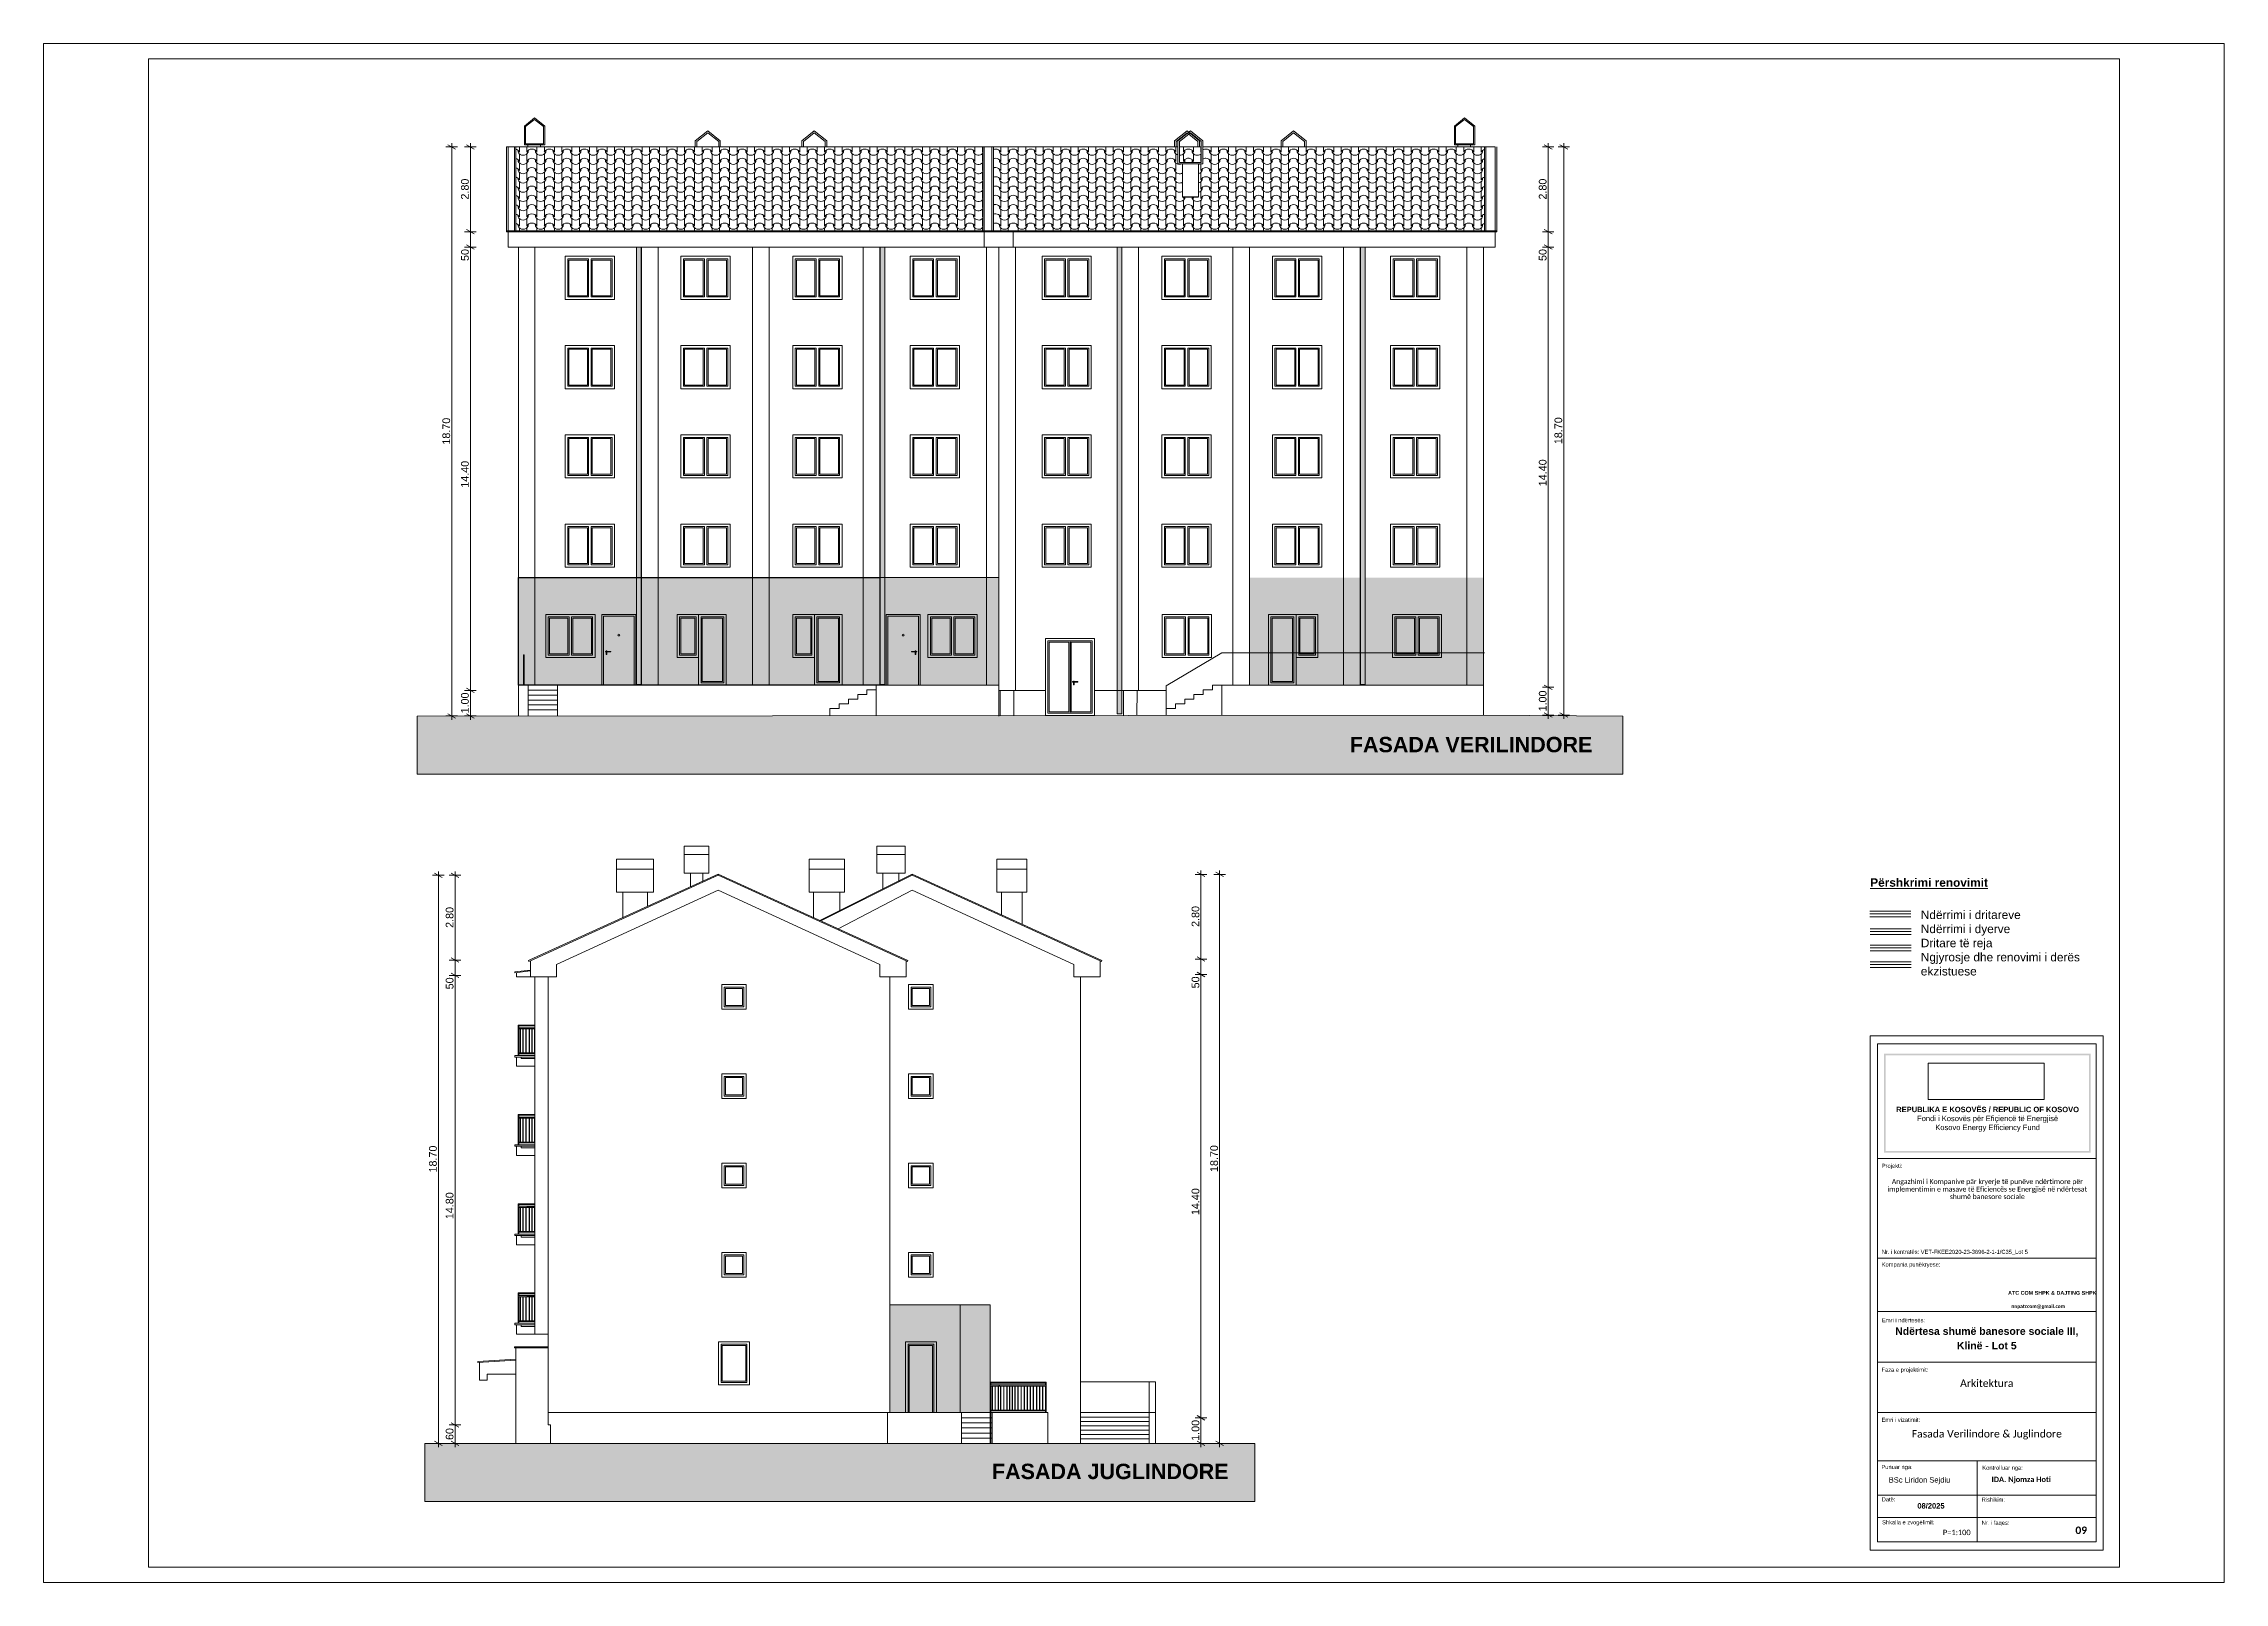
# Paper-space layout 'a3' of a CAD drawing. Header units: millimetres, sheet in inches. Extents: x 0 to 16.5, y 0 to 11.6.
# The model-space entities are those that its viewports show. They can reach past a viewport. Long polylines and large blocks are cut down to what shows.
import ezdxf

# ---------------------------------------------------------------- set-up
doc = ezdxf.new("R2010")
doc.units = ezdxf.units.MM
doc.header["$MEASUREMENT"] = 0
doc.header["$XCLIPFRAME"] = 0
for name, pattern in [('Dashed', [282.222223, 141.111112, -141.111112]), ('Hidden Line', [195.611112, 141.111112, -54.5]), ('Long Dashed', [529.166651, 317.499995, -211.666656])]:
    doc.linetypes.add(name, pattern=pattern)
for name, color, linetype, lineweight in [('2D Drafting - General_Pen_No__1', 7, 'Continuous', 0), ('2D Drafting - General_Pen_No__60', 230, 'Continuous', 0), ('Annotation - Text_Pen_No__1', 7, 'Continuous', 0), ('Dimensioning - General_Pen_No__1', 7, 'Continuous', 0), ('Dimensioning - General_Pen_No__41', 7, 'Continuous', 0), ('Exterior walls_Pen_No__1', 7, 'Continuous', 0), ('Exterior walls_Pen_No__11', 171, 'Continuous', 0), ('Exterior walls_Pen_No__60', 230, 'Continuous', 0), ('Lines_Pen_No__11', 171, 'Continuous', 0), ('Lines_Pen_No__20', 1, 'Continuous', 0), ('Shell - Roof_Pen_No__1', 7, 'Continuous', 0), ('Shell - Roof_Pen_No__11', 171, 'Continuous', 0), ('Shell - Roof_Pen_No__20', 1, 'Continuous', 0), ('Shell - Roof_Pen_No__21', 7, 'Continuous', 0), ('Structural - Bearing_Pen_No__1', 7, 'Continuous', 0), ('Structural - Bearing_Pen_No__11', 171, 'Continuous', 0), ('Structural - Bearing_Pen_No__20', 1, 'Continuous', 0), ('Structural - Bearing_Pen_No__60', 230, 'Continuous', 0), ('Text blocks_Pen_No__1', 7, 'Continuous', 0)]:
    doc.layers.add(name, color=color, linetype=linetype, lineweight=lineweight)
for name, color, linetype, lineweight, true_color in [('2D Drafting - General_Pen_No__61', 7, 'Continuous', 0, 0x6a6a6a), ('Lines_Pen_No__4', 7, 'Continuous', 0, 0x029e21), ('Shell - Roof_Pen_No__4', 7, 'Continuous', 0, 0x029e21), ('Shell - Roof_Pen_No__61', 7, 'Continuous', 0, 0x6a6a6a), ('Structural - Bearing_Pen_No__4', 7, 'Continuous', 0, 0x029e21), ('Structural - Bearing_Pen_No__61', 7, 'Continuous', 0, 0x6a6a6a), ('Structural - Bearing_Pen_No__62', 7, 'Continuous', 0, 0xaaaaaa), ('Structural - Bearing_Pen_No__86', 7, 'Continuous', 0, 0x5555ff)]:
    doc.layers.add(name, color=color, linetype=linetype, lineweight=lineweight, true_color=true_color)
for name, color, linetype in [('Dimensioning - General', 7, 'Continuous'), ('Drawing & Figure', 7, 'Continuous'), ('Exterior walls', 7, 'Continuous')]:
    doc.layers.add(name, color=color, linetype=linetype)
doc.styles.add('GENERATED_STYLE_1', font='')
doc.styles.add('GENERATED_STYLE_2', font='')
doc.styles.add('GENERATED_STYLE_3', font='')
doc.styles.add('GENERATED_STYLE_4', font='')
doc.styles.add('GENERATED_STYLE_5', font='')
doc.styles.get('GENERATED_STYLE_1').set_extended_font_data('Arial')
doc.styles.get('GENERATED_STYLE_2').set_extended_font_data('Calibri')
doc.styles.get('GENERATED_STYLE_3').set_extended_font_data('Calibri', bold=True)
doc.styles.get('GENERATED_STYLE_4').set_extended_font_data('Arial', bold=True)
doc.styles.get('GENERATED_STYLE_5').set_extended_font_data('Arial Unicode MS')
doc.dimstyles.new('GENERATED_STYLE__1', dxfattribs={"dimtxt": 250, "dimasz": 190, "dimexe": 0.18, "dimexo": 3, "dimgap": 0.09, "dimtad": 1, "dimlfac": 0.001, "dimzin": 0, "dimdsep": 46, "dimtxsty": 'GENERATED_STYLE_1', "dimblk": 'ARROWHEAD_2', "dimblk1": 'ARROWHEAD_2', "dimblk2": 'ARROWHEAD_2', "dimcen": 0.09, "dimclrd": 7, "dimclre": 7, "dimclrt": 7, "dimadec": 0, "dimazin": 0, "dimtfac": 1, "dimtdec": 4, "dimtmove": 0, "dimatfit": 3, "dimfxl": 1, "dimtolj": 1, "dimtzin": 0, "dimarcsym": 0})
picture_1 = doc.add_image_def('image1.png', size_in_pixel=(354, 134))

psp = doc.layouts.new('a3')

msp = doc.modelspace()

# ---------------------------------------------------------------- texts
at = {"layer": 'Annotation - Text_Pen_No__1', "color": 7}
for s, style, p in [('IDA. Njomza Hoti', 'GENERATED_STYLE_3', (2850906.016, -64883.18)), ('08/2025', 'GENERATED_STYLE_4', (2848496.927, -65743.305))]:
    msp.add_text(s, height=175, dxfattribs=dict(at, style=style)).set_placement(p)
at = {"layer": 'Annotation - Text_Pen_No__1', "color": 7, "linetype": 'Continuous', "lineweight": 0, "attachment_point": 2}
for s, insert, char_height, style in [('\\A1;{\\pqc;\\fArial|b1|i0|c0|p34;FASADA \\fArial|b1|i0|c0|p34;VERILINDORE}', (2834005.314, -40679.211), 500, 'GENERATED_STYLE_4'), ('\\A1;{\\pqc;\\fArial|b1|i0|c0|p34;REPUBLIKA E KOSOVËS / REPUBLIC OF KOSOVO\\P\\pqc;\\fArial|b0|i0|c0|p34;Fondi i Kosovës për Efiçiencë të Energjisë\\P\\pqc;\\fArial|b0|i0|c0|p34;Kosovo Energy Efficiency Fund\\P\\pqc;\\fArial|b1|i0|c0|p34;\\H1.042194x;}', (2850778.013, -52693.432), 175, 'GENERATED_STYLE_4'), ('\\A1;{\\pqc;\\fCalibri|b0|i0|c0|p34;Arkitektura}', (2850751.549, -61550.826), 242.5, 'GENERATED_STYLE_2'), ('\\A1;{\\pqc;\\fCalibri|b0|i0|c0|p34;Fasada \\fCalibri|b0|i0|c0|p34;Verilindore\\fCalibri|b0|i0|c0|p34; & \\fCalibri|b0|i0|c0|p34;Juglindore}', (2850751.549, -63192.951), 242.5, 'GENERATED_STYLE_2'), ('\\A1;{\\pqc;\\fArial|b1|i0|c0|p34;FASADA \\fArial|b1|i0|c0|p34;JUG\\fArial|b1|i0|c0|p34;LINDORE}', (2822287.833, -64286.862), 500, 'GENERATED_STYLE_4'), ('\\A1;{\\pqc;\\fCalibri|b0|i0|c0|p34;P=1:100}', (2849776.467, -66431.425), 175, 'GENERATED_STYLE_2'), ('\\A1;{\\pqc;\\fCalibri|b1|i0|c0|p34; \\fCalibri|b1|i0|c0|p34;0\\fCalibri|b1|i0|c0|p34;9}', (2853776.415, -66327.985), 242.5, 'GENERATED_STYLE_3')]:
    msp.add_mtext(s, dxfattribs=dict(at, insert=insert, char_height=char_height, style=style))
at = {"layer": 'Annotation - Text_Pen_No__1', "color": 7, "linetype": 'Continuous', "lineweight": 5, "insert": (2850768.515, -55041.768), "char_height": 160, "width": 6797.99537, "attachment_point": 2, "line_spacing_factor": 0.919632, "style": 'GENERATED_STYLE_5'}
msp.add_mtext('\\A1;\\pxqc;{\\fCalibri Light|b0|i0|c0|p34;Angazhimi i Kompanive pär kryerje të punëve ndërtimore për implementimin e masave të Eficiencës se Energjisë në ndërtesat shumë banesore sociale}', dxfattribs=at)
at = {"layer": 'Annotation - Text_Pen_No__1', "color": 7, "linetype": 'Continuous', "lineweight": 5, "attachment_point": 2}
for s, insert, char_height, style in [('\\A1;\\pxqc;ATC COM SHPK & DAJTING SHPK ', (2852878.607, -58675.523), 125, 'GENERATED_STYLE_4'), ('\\A1;\\pxqc;BSc Liridon Sejdiu', (2848566.508, -64724.821), 175, 'GENERATED_STYLE_1')]:
    msp.add_mtext(s, dxfattribs=dict(at, insert=insert, char_height=char_height, style=style))
at = {"layer": 'Annotation - Text_Pen_No__1', "color": 7, "linetype": 'Continuous', "lineweight": 0, "insert": (2850751.549, -59859.029), "char_height": 242.5, "attachment_point": 2, "line_spacing_factor": 1.16153, "style": 'GENERATED_STYLE_4'}
msp.add_mtext('\\pxqc;\\A1;Ndërtesa shumë banesore sociale III, \\PKlinë - Lot 5', dxfattribs=at)
at = {"layer": 'Dimensioning - General_Pen_No__41', "color": 7, "linetype": 'Continuous', "lineweight": 0, "attachment_point": 7}
for s, insert, char_height, style in [('\\A1;{\\pql;\\fArial|b1|i0|c0|p34;\\L\\LPërshkrimi renovimit}', (2846966.699, -45551.413), 275, 'GENERATED_STYLE_4'), ('\\A1;{\\pql;\\fArial|b0|i0|c0|p34;Projekti:}', (2847339.908, -54717.746), 133.375, 'GENERATED_STYLE_1'), ('\\A1;\\pxql;Nr. i kontratës: VET-FKEE2020-23-3696-2-1-1/C35_Lot 5', (2847343.655, -57511.339), 133.375, 'GENERATED_STYLE_1'), ('\\pxql;\\A1;Kompania punëkryese:', (2847339, -57923.089), 133.375, 'GENERATED_STYLE_1'), ('\\A1;{\\pql;\\fArial|b0|i0|c0|p34;Emri i ndërtesës:}', (2847347.565, -59695.295), 133.375, 'GENERATED_STYLE_1'), ('\\A1;{\\pql;\\fArial|b0|i0|c0|p34;Faza e projektimit:}', (2847333.368, -61342.271), 133.375, 'GENERATED_STYLE_1'), ('\\A1;{\\pql;\\fArial|b0|i0|c0|p34;Emri i vizatimit:}', (2847333.833, -62930.548), 133.375, 'GENERATED_STYLE_1'), ('\\A1;{\\pql;\\fArial|b0|i0|c0|p34;Punuar nga:}', (2847329.673, -64499.11), 133.375, 'GENERATED_STYLE_1'), ('\\A1;{\\pql;\\fArial|b0|i0|c0|p34;Kontrolluar nga:}', (2850607.31, -64525.192), 133.375, 'GENERATED_STYLE_1'), ('\\A1;{\\pql;\\fArial|b0|i0|c0|p34;Datë:}', (2847337.678, -65513.896), 133.375, 'GENERATED_STYLE_1'), ('\\A1;{\\pql;\\fArial|b0|i0|c0|p34;Rishikim:}', (2850585.516, -65522.118), 133.375, 'GENERATED_STYLE_1'), ('\\A1;{\\pql;\\fArial|b0|i0|c0|p34;Shkalla e zvogëlimit:}', (2847352.512, -66296.499), 133.375, 'GENERATED_STYLE_1'), ('\\A1;{\\pql;\\fArial|b0|i0|c0|p34;Nr. i faqes:}', (2850584.332, -66312.095), 133.375, 'GENERATED_STYLE_1')]:
    msp.add_mtext(s, dxfattribs=dict(at, insert=insert, char_height=char_height, style=style))
at = {"layer": 'Dimensioning - General_Pen_No__41', "color": 7, "linetype": 'Continuous', "lineweight": 5, "insert": (2851548.656, -59262.732), "char_height": 115, "attachment_point": 7, "line_spacing_factor": 0.922253, "style": 'GENERATED_STYLE_1'}
msp.add_mtext('\\A1;\\pxql,t6.4112,13.191,20.438,28.538;{\\fCalibri|b1|i0|c0|p34;nnpatccom@gmail.com}', dxfattribs=at)
at = {"layer": 'Text blocks_Pen_No__1', "color": 7, "linetype": 'Continuous', "lineweight": 0, "insert": (2848609.129, -46319.94), "char_height": 275, "attachment_point": 1, "style": 'GENERATED_STYLE_1'}
msp.add_mtext('\\A1;{\\pql;\\fArial|b0|i0|c0|p34;Ndërrimi i dritareve\\P\\pql;\\fArial|b0|i0|c0|p34;Ndërrimi i dyerve\\P\\pql;\\fArial|b0|i0|c0|p34;D\\fArial|b0|i0|c0|p34;ritare të reja\\P\\pql;\\fArial|b0|i0|c0|p34;Ngjyrosje dhe renovimi i derës \\P\\pql;\\fArial|b0|i0|c0|p34;ekzistuese\\P\\pql;\\fArial|b0|i0|c0|p34;}', dxfattribs=at)

# ---------------------------------------------------------------- blocks, each defined once
blk = doc.blocks.new('*X2', base_point=(2247654, -76425))
at = {"layer": 'Structural - Bearing_Pen_No__62', "color": 253, "linetype": 'Continuous', "lineweight": 0, "true_color": 0xaaaaaa}
for p, q in [((2803057, -21630), (2803057, -21686)), ((2803057, -21931), (2803057, -21987)), ((2803101, -21518), (2803101, -21564)), ((2803101, -21564), (2803101, -21686)), ((2803101, -21743), (2803101, -21865)), ((2803101, -21865), (2803101, -21987)), ((2803342, -21518), (2803342, -21564)), ((2803342, -21564), (2803342, -21686)), ((2803342, -21743), (2803342, -21865)), ((2803342, -21865), (2803342, -21987)), ((2803386, -21630), (2803386, -21686)), ((2803386, -21931), (2803386, -21987)), ((2803626, -21630), (2803626, -21686)), ((2803626, -21931), (2803626, -21987)), ((2803670, -21518), (2803670, -21564)), ((2803670, -21564), (2803670, -21686)), ((2803670, -21743), (2803670, -21865)), ((2803670, -21865), (2803670, -21987)), ((2803911, -21518), (2803911, -21564)), ((2803911, -21564), (2803911, -21686)), ((2803911, -21743), (2803911, -21865)), ((2803911, -21865), (2803911, -21987)), ((2803955, -21630), (2803955, -21686)), ((2803955, -21931), (2803955, -21987)), ((2804195, -21630), (2804195, -21686)), ((2804195, -21931), (2804195, -21987)), ((2804239, -21518), (2804239, -21564)), ((2804239, -21564), (2804239, -21686)), ((2804239, -21743), (2804239, -21865)), ((2804239, -21865), (2804239, -21987)), ((2804480, -21518), (2804480, -21564)), ((2804480, -21564), (2804480, -21686)), ((2804480, -21743), (2804480, -21865)), ((2804480, -21865), (2804480, -21987)), ((2804524, -21630), (2804524, -21686)), ((2804524, -21931), (2804524, -21987)), ((2804764, -21630), (2804764, -21686)), ((2804764, -21931), (2804764, -21987)), ((2804808, -21518), (2804808, -21564)), ((2804808, -21564), (2804808, -21686)), ((2804808, -21743), (2804808, -21865)), ((2804808, -21865), (2804808, -21987)), ((2805049, -21518), (2805049, -21564)), ((2805049, -21564), (2805049, -21686)), ((2805049, -21743), (2805049, -21865)), ((2805049, -21865), (2805049, -21987)), ((2805093, -21630), (2805093, -21686)), ((2805093, -21931), (2805093, -21987)), ((2805333, -21630), (2805333, -21686)), ((2805333, -21931), (2805333, -21987)), ((2805377, -21518), (2805377, -21564)), ((2805377, -21564), (2805377, -21686)), ((2805377, -21743), (2805377, -21865)), ((2805377, -21865), (2805377, -21987)), ((2805618, -21518), (2805618, -21564)), ((2805618, -21564), (2805618, -21686)), ((2805618, -21743), (2805618, -21865)), ((2805618, -21865), (2805618, -21987)), ((2805662, -21630), (2805662, -21686)), ((2805662, -21931), (2805662, -21987)), ((2805902, -21630), (2805902, -21686)), ((2805902, -21931), (2805902, -21987)), ((2805946, -21518), (2805946, -21564)), ((2805946, -21564), (2805946, -21686)), ((2805946, -21743), (2805946, -21865)), ((2805946, -21865), (2805946, -21987)), ((2806186, -21518), (2806186, -21564)), ((2806186, -21564), (2806186, -21686)), ((2806186, -21743), (2806186, -21865)), ((2806186, -21865), (2806186, -21987)), ((2806231, -21630), (2806231, -21686)), ((2806231, -21931), (2806231, -21987)), ((2806471, -21630), (2806471, -21686)), ((2806471, -21931), (2806471, -21987)), ((2806515, -21518), (2806515, -21564)), ((2806515, -21564), (2806515, -21686)), ((2806515, -21743), (2806515, -21865)), ((2806515, -21865), (2806515, -21987)), ((2806755, -21518), (2806755, -21564)), ((2806755, -21564), (2806755, -21686)), ((2806755, -21743), (2806755, -21865)), ((2806755, -21865), (2806755, -21987)), ((2806799, -21630), (2806799, -21686)), ((2806799, -21931), (2806799, -21987)), ((2807040, -21630), (2807040, -21686)), ((2807040, -21931), (2807040, -21987)), ((2807084, -21518), (2807084, -21564)), ((2807084, -21564), (2807084, -21686)), ((2807084, -21743), (2807084, -21865)), ((2807084, -21865), (2807084, -21987)), ((2807324, -21518), (2807324, -21564)), ((2807324, -21564), (2807324, -21686)), ((2807324, -21743), (2807324, -21865)), ((2807324, -21865), (2807324, -21987)), ((2807368, -21630), (2807368, -21686)), ((2807368, -21931), (2807368, -21987)), ((2807609, -21630), (2807609, -21686)), ((2807609, -21931), (2807609, -21987)), ((2807653, -21518), (2807653, -21564)), ((2807653, -21564), (2807653, -21686)), ((2807653, -21743), (2807653, -21865)), ((2807653, -21865), (2807653, -21987)), ((2807893, -21518), (2807893, -21564)), ((2807893, -21564), (2807893, -21686)), ((2807893, -21743), (2807893, -21865)), ((2807893, -21865), (2807893, -21987)), ((2807937, -21630), (2807937, -21686)), ((2807937, -21931), (2807937, -21987)), ((2808178, -21630), (2808178, -21686)), ((2808178, -21931), (2808178, -21987)), ((2808222, -21518), (2808222, -21564)), ((2808222, -21564), (2808222, -21686)), ((2808222, -21743), (2808222, -21865)), ((2808222, -21865), (2808222, -21987)), ((2808462, -21518), (2808462, -21564)), ((2808462, -21564), (2808462, -21686)), ((2808462, -21743), (2808462, -21865)), ((2808462, -21865), (2808462, -21987)), ((2808506, -21630), (2808506, -21686)), ((2808506, -21931), (2808506, -21987)), ((2808747, -21630), (2808747, -21686)), ((2808747, -21931), (2808747, -21987)), ((2808791, -21518), (2808791, -21564)), ((2808791, -21564), (2808791, -21686)), ((2808791, -21743), (2808791, -21865)), ((2808791, -21865), (2808791, -21987)), ((2809031, -21518), (2809031, -21564)), ((2809031, -21564), (2809031, -21686)), ((2809031, -21743), (2809031, -21865)), ((2809031, -21865), (2809031, -21987)), ((2809075, -21630), (2809075, -21686)), ((2809075, -21931), (2809075, -21987)), ((2809316, -21630), (2809316, -21686)), ((2809316, -21931), (2809316, -21987)), ((2809360, -21518), (2809360, -21564)), ((2809360, -21564), (2809360, -21686)), ((2809360, -21743), (2809360, -21865)), ((2809360, -21865), (2809360, -21987)), ((2809600, -21518), (2809600, -21564)), ((2809600, -21564), (2809600, -21686)), ((2809600, -21743), (2809600, -21865)), ((2809600, -21865), (2809600, -21987)), ((2809644, -21630), (2809644, -21686)), ((2809644, -21931), (2809644, -21987)), ((2809885, -21630), (2809885, -21686)), ((2809885, -21931), (2809885, -21987)), ((2809929, -21518), (2809929, -21564)), ((2809929, -21564), (2809929, -21686)), ((2809929, -21743), (2809929, -21865)), ((2809929, -21865), (2809929, -21987)), ((2810169, -21518), (2810169, -21564)), ((2810169, -21564), (2810169, -21686)), ((2810169, -21743), (2810169, -21865)), ((2810169, -21865), (2810169, -21987)), ((2810213, -21630), (2810213, -21686)), ((2810213, -21931), (2810213, -21987)), ((2810454, -21630), (2810454, -21686)), ((2810454, -21931), (2810454, -21987)), ((2810498, -21518), (2810498, -21564)), ((2810498, -21564), (2810498, -21686)), ((2810498, -21743), (2810498, -21865)), ((2810498, -21865), (2810498, -21987)), ((2810738, -21518), (2810738, -21564)), ((2810738, -21564), (2810738, -21686)), ((2810738, -21743), (2810738, -21865)), ((2810738, -21865), (2810738, -21987)), ((2810782, -21630), (2810782, -21686)), ((2810782, -21931), (2810782, -21987)), ((2811023, -21630), (2811023, -21686)), ((2811023, -21931), (2811023, -21987)), ((2811067, -21518), (2811067, -21564)), ((2811067, -21564), (2811067, -21686)), ((2811067, -21743), (2811067, -21865)), ((2811067, -21865), (2811067, -21987)), ((2811307, -21518), (2811307, -21564)), ((2811307, -21564), (2811307, -21686)), ((2811307, -21743), (2811307, -21865)), ((2811307, -21865), (2811307, -21987)), ((2811351, -21630), (2811351, -21686)), ((2811351, -21931), (2811351, -21987)), ((2811592, -21630), (2811592, -21686)), ((2811592, -21931), (2811592, -21987)), ((2811636, -21518), (2811636, -21564)), ((2811636, -21564), (2811636, -21686)), ((2811636, -21743), (2811636, -21865)), ((2811636, -21865), (2811636, -21987)), ((2811876, -21518), (2811876, -21564)), ((2811876, -21564), (2811876, -21686)), ((2811876, -21743), (2811876, -21865)), ((2811876, -21865), (2811876, -21987)), ((2811920, -21630), (2811920, -21686)), ((2811920, -21931), (2811920, -21987)), ((2812161, -21630), (2812161, -21686)), ((2812161, -21931), (2812161, -21987)), ((2812205, -21518), (2812205, -21564)), ((2812205, -21564), (2812205, -21686)), ((2812205, -21743), (2812205, -21865)), ((2812205, -21865), (2812205, -21987)), ((2812445, -21518), (2812445, -21564)), ((2812445, -21564), (2812445, -21686)), ((2812445, -21743), (2812445, -21865)), ((2812445, -21865), (2812445, -21987)), ((2812489, -21630), (2812489, -21686)), ((2812489, -21931), (2812489, -21987)), ((2812730, -21630), (2812730, -21686)), ((2812730, -21931), (2812730, -21987)), ((2812774, -21518), (2812774, -21564)), ((2812774, -21564), (2812774, -21686)), ((2812774, -21743), (2812774, -21865)), ((2812774, -21865), (2812774, -21987)), ((2813014, -21518), (2813014, -21564)), ((2813014, -21564), (2813014, -21686)), ((2813014, -21743), (2813014, -21865)), ((2813014, -21865), (2813014, -21987)), ((2813058, -21630), (2813058, -21686)), ((2813058, -21931), (2813058, -21987)), ((2813298, -21630), (2813298, -21686)), ((2813298, -21931), (2813298, -21987)), ((2813343, -21518), (2813343, -21564)), ((2813343, -21564), (2813343, -21686)), ((2813343, -21743), (2813343, -21865)), ((2813343, -21865), (2813343, -21987)), ((2813583, -21518), (2813583, -21564)), ((2813583, -21564), (2813583, -21686)), ((2813583, -21743), (2813583, -21865)), ((2813583, -21865), (2813583, -21987)), ((2813627, -21630), (2813627, -21686)), ((2813627, -21931), (2813627, -21987)), ((2813867, -21630), (2813867, -21686)), ((2813867, -21931), (2813867, -21987)), ((2813911, -21518), (2813911, -21564)), ((2813911, -21564), (2813911, -21686)), ((2813911, -21743), (2813911, -21865)), ((2813911, -21865), (2813911, -21987)), ((2814152, -21518), (2814152, -21564)), ((2814152, -21564), (2814152, -21686)), ((2814152, -21743), (2814152, -21865)), ((2814152, -21865), (2814152, -21987)), ((2814196, -21630), (2814196, -21686)), ((2814196, -21931), (2814196, -21987)), ((2814436, -21630), (2814436, -21686)), ((2814436, -21931), (2814436, -21987)), ((2814480, -21518), (2814480, -21564)), ((2814480, -21564), (2814480, -21686)), ((2814480, -21743), (2814480, -21865)), ((2814480, -21865), (2814480, -21987)), ((2814721, -21518), (2814721, -21564)), ((2814721, -21564), (2814721, -21686)), ((2814721, -21743), (2814721, -21865)), ((2814721, -21865), (2814721, -21987)), ((2814765, -21630), (2814765, -21686)), ((2814765, -21931), (2814765, -21987)), ((2815005, -21630), (2815005, -21686)), ((2815005, -21931), (2815005, -21987)), ((2815049, -21518), (2815049, -21564)), ((2815049, -21564), (2815049, -21686)), ((2815049, -21743), (2815049, -21865)), ((2815049, -21865), (2815049, -21987)), ((2815290, -21518), (2815290, -21564)), ((2815290, -21564), (2815290, -21686)), ((2815290, -21743), (2815290, -21865)), ((2815290, -21865), (2815290, -21987)), ((2815334, -21630), (2815334, -21686)), ((2815334, -21931), (2815334, -21987)), ((2815574, -21630), (2815574, -21686)), ((2815574, -21931), (2815574, -21987)), ((2815618, -21518), (2815618, -21564)), ((2815618, -21564), (2815618, -21686)), ((2815618, -21743), (2815618, -21865)), ((2815618, -21865), (2815618, -21987)), ((2815859, -21518), (2815859, -21564)), ((2815859, -21564), (2815859, -21686)), ((2815859, -21743), (2815859, -21865)), ((2815859, -21865), (2815859, -21987)), ((2815903, -21630), (2815903, -21686)), ((2815903, -21931), (2815903, -21987)), ((2816143, -21630), (2816143, -21686)), ((2816143, -21931), (2816143, -21987)), ((2816187, -21518), (2816187, -21564)), ((2816187, -21564), (2816187, -21686)), ((2816187, -21743), (2816187, -21865)), ((2816187, -21865), (2816187, -21987)), ((2816428, -21518), (2816428, -21564)), ((2816428, -21564), (2816428, -21686)), ((2816428, -21743), (2816428, -21865)), ((2816428, -21865), (2816428, -21987)), ((2816472, -21630), (2816472, -21686)), ((2816472, -21931), (2816472, -21987)), ((2816712, -21630), (2816712, -21686)), ((2816712, -21931), (2816712, -21987)), ((2816756, -21518), (2816756, -21564)), ((2816756, -21564), (2816756, -21686)), ((2816756, -21743), (2816756, -21865)), ((2816756, -21865), (2816756, -21987)), ((2816997, -21518), (2816997, -21564)), ((2816997, -21564), (2816997, -21686)), ((2816997, -21743), (2816997, -21865)), ((2816997, -21865), (2816997, -21987)), ((2817041, -21630), (2817041, -21686)), ((2817041, -21931), (2817041, -21987)), ((2817281, -21630), (2817281, -21686)), ((2817281, -21931), (2817281, -21987)), ((2817325, -21518), (2817325, -21564)), ((2817325, -21564), (2817325, -21686)), ((2817325, -21743), (2817325, -21865)), ((2817325, -21865), (2817325, -21987)), ((2817566, -21518), (2817566, -21564)), ((2817566, -21564), (2817566, -21686)), ((2817566, -21743), (2817566, -21865)), ((2817566, -21865), (2817566, -21987)), ((2817610, -21630), (2817610, -21686)), ((2817610, -21931), (2817610, -21987)), ((2817850, -21630), (2817850, -21686)), ((2817850, -21931), (2817850, -21987)), ((2817894, -21518), (2817894, -21564)), ((2817894, -21564), (2817894, -21686)), ((2817894, -21743), (2817894, -21865)), ((2817894, -21865), (2817894, -21987)), ((2818135, -21518), (2818135, -21564)), ((2818135, -21564), (2818135, -21686)), ((2818135, -21743), (2818135, -21865)), ((2818135, -21865), (2818135, -21987)), ((2803057, -22232), (2803057, -22288)), ((2803057, -22532), (2803057, -22588)), ((2803101, -22044), (2803101, -22166)), ((2803101, -22166), (2803101, -22288)), ((2803101, -22344), (2803101, -22466)), ((2803101, -22466), (2803101, -22588)), ((2803101, -22645), (2803101, -22767)), ((2803342, -22044), (2803342, -22166)), ((2803342, -22166), (2803342, -22288)), ((2803342, -22344), (2803342, -22466)), ((2803342, -22466), (2803342, -22588)), ((2803342, -22645), (2803342, -22767)), ((2803386, -22232), (2803386, -22288)), ((2803386, -22532), (2803386, -22588)), ((2803626, -22232), (2803626, -22288)), ((2803626, -22532), (2803626, -22588)), ((2803670, -22044), (2803670, -22166)), ((2803670, -22166), (2803670, -22288)), ((2803670, -22344), (2803670, -22466)), ((2803670, -22466), (2803670, -22588)), ((2803670, -22645), (2803670, -22767)), ((2803911, -22044), (2803911, -22166)), ((2803911, -22166), (2803911, -22288)), ((2803911, -22344), (2803911, -22466)), ((2803911, -22466), (2803911, -22588)), ((2803911, -22645), (2803911, -22767)), ((2803955, -22232), (2803955, -22288)), ((2803955, -22532), (2803955, -22588)), ((2804195, -22232), (2804195, -22288)), ((2804195, -22532), (2804195, -22588)), ((2804239, -22044), (2804239, -22166)), ((2804239, -22166), (2804239, -22288)), ((2804239, -22344), (2804239, -22466)), ((2804239, -22466), (2804239, -22588)), ((2804239, -22645), (2804239, -22767)), ((2804480, -22044), (2804480, -22166)), ((2804480, -22166), (2804480, -22288)), ((2804480, -22344), (2804480, -22466)), ((2804480, -22466), (2804480, -22588)), ((2804480, -22645), (2804480, -22767)), ((2804524, -22232), (2804524, -22288)), ((2804524, -22532), (2804524, -22588)), ((2804764, -22232), (2804764, -22288)), ((2804764, -22532), (2804764, -22588)), ((2804808, -22044), (2804808, -22166)), ((2804808, -22166), (2804808, -22288)), ((2804808, -22344), (2804808, -22466)), ((2804808, -22466), (2804808, -22588)), ((2804808, -22645), (2804808, -22767)), ((2805049, -22044), (2805049, -22166)), ((2805049, -22166), (2805049, -22288)), ((2805049, -22344), (2805049, -22466)), ((2805049, -22466), (2805049, -22588)), ((2805049, -22645), (2805049, -22767)), ((2805093, -22232), (2805093, -22288)), ((2805093, -22532), (2805093, -22588)), ((2805333, -22232), (2805333, -22288)), ((2805333, -22532), (2805333, -22588)), ((2805377, -22044), (2805377, -22166)), ((2805377, -22166), (2805377, -22288)), ((2805377, -22344), (2805377, -22466)), ((2805377, -22466), (2805377, -22588)), ((2805377, -22645), (2805377, -22767)), ((2805618, -22044), (2805618, -22166)), ((2805618, -22166), (2805618, -22288)), ((2805618, -22344), (2805618, -22466)), ((2805618, -22466), (2805618, -22588)), ((2805618, -22645), (2805618, -22767)), ((2805662, -22232), (2805662, -22288)), ((2805662, -22532), (2805662, -22588)), ((2805902, -22232), (2805902, -22288)), ((2805902, -22532), (2805902, -22588)), ((2805946, -22044), (2805946, -22166)), ((2805946, -22166), (2805946, -22288)), ((2805946, -22344), (2805946, -22466)), ((2805946, -22466), (2805946, -22588)), ((2805946, -22645), (2805946, -22767)), ((2806186, -22044), (2806186, -22166)), ((2806186, -22166), (2806186, -22288)), ((2806186, -22344), (2806186, -22466)), ((2806186, -22466), (2806186, -22588)), ((2806186, -22645), (2806186, -22767)), ((2806231, -22232), (2806231, -22288)), ((2806231, -22532), (2806231, -22588)), ((2806471, -22232), (2806471, -22288)), ((2806471, -22532), (2806471, -22588)), ((2806515, -22044), (2806515, -22166)), ((2806515, -22166), (2806515, -22288)), ((2806515, -22344), (2806515, -22466)), ((2806515, -22466), (2806515, -22588)), ((2806515, -22645), (2806515, -22767)), ((2806755, -22044), (2806755, -22166)), ((2806755, -22166), (2806755, -22288)), ((2806755, -22344), (2806755, -22466)), ((2806755, -22466), (2806755, -22588)), ((2806755, -22645), (2806755, -22767)), ((2806799, -22232), (2806799, -22288)), ((2806799, -22532), (2806799, -22588)), ((2807040, -22232), (2807040, -22288)), ((2807040, -22532), (2807040, -22588)), ((2807084, -22044), (2807084, -22166)), ((2807084, -22166), (2807084, -22288)), ((2807084, -22344), (2807084, -22466)), ((2807084, -22466), (2807084, -22588)), ((2807084, -22645), (2807084, -22767)), ((2807324, -22044), (2807324, -22166)), ((2807324, -22166), (2807324, -22288)), ((2807324, -22344), (2807324, -22466)), ((2807324, -22466), (2807324, -22588)), ((2807324, -22645), (2807324, -22767)), ((2807368, -22232), (2807368, -22288)), ((2807368, -22532), (2807368, -22588)), ((2807609, -22232), (2807609, -22288)), ((2807609, -22532), (2807609, -22588)), ((2807653, -22044), (2807653, -22166)), ((2807653, -22166), (2807653, -22288)), ((2807653, -22344), (2807653, -22466)), ((2807653, -22466), (2807653, -22588)), ((2807653, -22645), (2807653, -22767)), ((2807893, -22044), (2807893, -22166)), ((2807893, -22166), (2807893, -22288)), ((2807893, -22344), (2807893, -22466)), ((2807893, -22466), (2807893, -22588)), ((2807893, -22645), (2807893, -22767)), ((2807937, -22232), (2807937, -22288)), ((2807937, -22532), (2807937, -22588)), ((2808178, -22232), (2808178, -22288)), ((2808178, -22532), (2808178, -22588)), ((2808222, -22044), (2808222, -22166)), ((2808222, -22166), (2808222, -22288)), ((2808222, -22344), (2808222, -22466)), ((2808222, -22466), (2808222, -22588)), ((2808222, -22645), (2808222, -22767)), ((2808462, -22044), (2808462, -22166)), ((2808462, -22166), (2808462, -22288)), ((2808462, -22344), (2808462, -22466)), ((2808462, -22466), (2808462, -22588)), ((2808462, -22645), (2808462, -22767)), ((2808506, -22232), (2808506, -22288)), ((2808506, -22532), (2808506, -22588)), ((2808747, -22232), (2808747, -22288)), ((2808747, -22532), (2808747, -22588)), ((2808791, -22044), (2808791, -22166)), ((2808791, -22166), (2808791, -22288)), ((2808791, -22344), (2808791, -22466)), ((2808791, -22466), (2808791, -22588)), ((2808791, -22645), (2808791, -22767)), ((2809031, -22044), (2809031, -22166)), ((2809031, -22166), (2809031, -22288)), ((2809031, -22344), (2809031, -22466)), ((2809031, -22466), (2809031, -22588)), ((2809031, -22645), (2809031, -22767)), ((2809075, -22232), (2809075, -22288)), ((2809075, -22532), (2809075, -22588)), ((2809316, -22232), (2809316, -22288)), ((2809316, -22532), (2809316, -22588)), ((2809360, -22044), (2809360, -22166)), ((2809360, -22166), (2809360, -22288)), ((2809360, -22344), (2809360, -22466)), ((2809360, -22466), (2809360, -22588)), ((2809360, -22645), (2809360, -22767)), ((2809600, -22044), (2809600, -22166)), ((2809600, -22166), (2809600, -22288)), ((2809600, -22344), (2809600, -22466)), ((2809600, -22466), (2809600, -22588)), ((2809600, -22645), (2809600, -22767)), ((2809644, -22232), (2809644, -22288)), ((2809644, -22532), (2809644, -22588)), ((2809885, -22232), (2809885, -22288)), ((2809885, -22532), (2809885, -22588)), ((2809929, -22044), (2809929, -22166)), ((2809929, -22166), (2809929, -22288)), ((2809929, -22344), (2809929, -22466)), ((2809929, -22466), (2809929, -22588)), ((2809929, -22645), (2809929, -22767)), ((2810169, -22044), (2810169, -22166)), ((2810169, -22166), (2810169, -22288)), ((2810169, -22344), (2810169, -22466)), ((2810169, -22466), (2810169, -22588)), ((2810169, -22645), (2810169, -22767)), ((2810213, -22232), (2810213, -22288)), ((2810213, -22532), (2810213, -22588)), ((2810454, -22232), (2810454, -22288)), ((2810454, -22532), (2810454, -22588)), ((2810498, -22044), (2810498, -22166)), ((2810498, -22166), (2810498, -22288)), ((2810498, -22344), (2810498, -22466)), ((2810498, -22466), (2810498, -22588)), ((2810498, -22645), (2810498, -22767)), ((2810738, -22044), (2810738, -22166)), ((2810738, -22166), (2810738, -22288)), ((2810738, -22344), (2810738, -22466)), ((2810738, -22466), (2810738, -22588)), ((2810738, -22645), (2810738, -22767)), ((2810782, -22232), (2810782, -22288)), ((2810782, -22532), (2810782, -22588)), ((2811023, -22232), (2811023, -22288)), ((2811023, -22532), (2811023, -22588)), ((2811067, -22044), (2811067, -22166)), ((2811067, -22166), (2811067, -22288)), ((2811067, -22344), (2811067, -22466)), ((2811067, -22466), (2811067, -22588)), ((2811067, -22645), (2811067, -22767)), ((2811307, -22044), (2811307, -22166)), ((2811307, -22166), (2811307, -22288)), ((2811307, -22344), (2811307, -22466)), ((2811307, -22466), (2811307, -22588)), ((2811307, -22645), (2811307, -22767)), ((2811351, -22232), (2811351, -22288)), ((2811351, -22532), (2811351, -22588)), ((2811592, -22232), (2811592, -22288)), ((2811592, -22532), (2811592, -22588)), ((2811636, -22044), (2811636, -22166)), ((2811636, -22166), (2811636, -22288)), ((2811636, -22344), (2811636, -22466)), ((2811636, -22466), (2811636, -22588)), ((2811636, -22645), (2811636, -22767)), ((2811876, -22044), (2811876, -22166)), ((2811876, -22166), (2811876, -22288)), ((2811876, -22344), (2811876, -22466)), ((2811876, -22466), (2811876, -22588)), ((2811876, -22645), (2811876, -22767)), ((2811920, -22232), (2811920, -22288)), ((2811920, -22532), (2811920, -22588)), ((2812161, -22232), (2812161, -22288)), ((2812161, -22532), (2812161, -22588)), ((2812205, -22044), (2812205, -22166)), ((2812205, -22166), (2812205, -22288)), ((2812205, -22344), (2812205, -22466)), ((2812205, -22466), (2812205, -22588)), ((2812205, -22645), (2812205, -22767)), ((2812445, -22044), (2812445, -22166)), ((2812445, -22166), (2812445, -22288)), ((2812445, -22344), (2812445, -22466)), ((2812445, -22466), (2812445, -22588)), ((2812445, -22645), (2812445, -22767)), ((2812489, -22232), (2812489, -22288)), ((2812489, -22532), (2812489, -22588)), ((2812730, -22232), (2812730, -22288)), ((2812730, -22532), (2812730, -22588)), ((2812774, -22044), (2812774, -22166)), ((2812774, -22166), (2812774, -22288)), ((2812774, -22344), (2812774, -22466)), ((2812774, -22466), (2812774, -22588)), ((2812774, -22645), (2812774, -22767)), ((2813014, -22044), (2813014, -22166)), ((2813014, -22166), (2813014, -22288)), ((2813014, -22344), (2813014, -22466)), ((2813014, -22466), (2813014, -22588)), ((2813014, -22645), (2813014, -22767)), ((2813058, -22232), (2813058, -22288)), ((2813058, -22532), (2813058, -22588)), ((2813298, -22232), (2813298, -22288)), ((2813298, -22532), (2813298, -22588)), ((2813343, -22044), (2813343, -22166)), ((2813343, -22166), (2813343, -22288)), ((2813343, -22344), (2813343, -22466)), ((2813343, -22466), (2813343, -22588)), ((2813343, -22645), (2813343, -22767)), ((2813583, -22044), (2813583, -22166)), ((2813583, -22166), (2813583, -22288)), ((2813583, -22344), (2813583, -22466)), ((2813583, -22466), (2813583, -22588)), ((2813583, -22645), (2813583, -22767)), ((2813627, -22232), (2813627, -22288)), ((2813627, -22532), (2813627, -22588)), ((2813867, -22232), (2813867, -22288)), ((2813867, -22532), (2813867, -22588)), ((2813911, -22044), (2813911, -22166)), ((2813911, -22166), (2813911, -22288)), ((2813911, -22344), (2813911, -22466)), ((2813911, -22466), (2813911, -22588)), ((2813911, -22645), (2813911, -22767)), ((2814152, -22044), (2814152, -22166)), ((2814152, -22166), (2814152, -22288)), ((2814152, -22344), (2814152, -22466)), ((2814152, -22466), (2814152, -22588)), ((2814152, -22645), (2814152, -22767)), ((2814196, -22232), (2814196, -22288)), ((2814196, -22532), (2814196, -22588)), ((2814436, -22232), (2814436, -22288)), ((2814436, -22532), (2814436, -22588)), ((2814480, -22044), (2814480, -22166)), ((2814480, -22166), (2814480, -22288)), ((2814480, -22344), (2814480, -22466)), ((2814480, -22466), (2814480, -22588)), ((2814480, -22645), (2814480, -22767)), ((2814721, -22044), (2814721, -22166)), ((2814721, -22166), (2814721, -22288)), ((2814721, -22344), (2814721, -22466)), ((2814721, -22466), (2814721, -22588)), ((2814721, -22645), (2814721, -22767)), ((2814765, -22232), (2814765, -22288)), ((2814765, -22532), (2814765, -22588)), ((2815005, -22232), (2815005, -22288)), ((2815005, -22532), (2815005, -22588)), ((2815049, -22044), (2815049, -22166)), ((2815049, -22166), (2815049, -22288)), ((2815049, -22344), (2815049, -22466)), ((2815049, -22466), (2815049, -22588)), ((2815049, -22645), (2815049, -22767)), ((2815290, -22044), (2815290, -22166)), ((2815290, -22166), (2815290, -22288)), ((2815290, -22344), (2815290, -22466)), ((2815290, -22466), (2815290, -22588)), ((2815290, -22645), (2815290, -22767)), ((2815334, -22232), (2815334, -22288)), ((2815334, -22532), (2815334, -22588)), ((2815574, -22232), (2815574, -22288)), ((2815574, -22532), (2815574, -22588)), ((2815618, -22044), (2815618, -22166)), ((2815618, -22166), (2815618, -22288)), ((2815618, -22344), (2815618, -22466)), ((2815618, -22466), (2815618, -22588)), ((2815618, -22645), (2815618, -22767)), ((2815859, -22044), (2815859, -22166)), ((2815859, -22166), (2815859, -22288)), ((2815859, -22344), (2815859, -22466)), ((2815859, -22466), (2815859, -22588)), ((2815859, -22645), (2815859, -22767)), ((2815903, -22232), (2815903, -22288)), ((2815903, -22532), (2815903, -22588)), ((2816143, -22232), (2816143, -22288)), ((2816143, -22532), (2816143, -22588)), ((2816187, -22044), (2816187, -22166)), ((2816187, -22166), (2816187, -22288)), ((2816187, -22344), (2816187, -22466)), ((2816187, -22466), (2816187, -22588)), ((2816187, -22645), (2816187, -22767)), ((2816428, -22044), (2816428, -22166)), ((2816428, -22166), (2816428, -22288)), ((2816428, -22344), (2816428, -22466)), ((2816428, -22466), (2816428, -22588)), ((2816428, -22645), (2816428, -22767)), ((2816472, -22232), (2816472, -22288)), ((2816472, -22532), (2816472, -22588)), ((2816712, -22232), (2816712, -22288)), ((2816712, -22532), (2816712, -22588)), ((2816756, -22044), (2816756, -22166)), ((2816756, -22166), (2816756, -22288)), ((2816756, -22344), (2816756, -22466)), ((2816756, -22466), (2816756, -22588)), ((2816756, -22645), (2816756, -22767)), ((2816997, -22044), (2816997, -22166)), ((2816997, -22166), (2816997, -22288)), ((2816997, -22344), (2816997, -22466)), ((2816997, -22466), (2816997, -22588)), ((2816997, -22645), (2816997, -22767)), ((2817041, -22232), (2817041, -22288)), ((2817041, -22532), (2817041, -22588)), ((2817281, -22232), (2817281, -22288)), ((2817281, -22532), (2817281, -22588)), ((2817325, -22044), (2817325, -22166)), ((2817325, -22166), (2817325, -22288)), ((2817325, -22344), (2817325, -22466)), ((2817325, -22466), (2817325, -22588)), ((2817325, -22645), (2817325, -22767)), ((2817566, -22044), (2817566, -22166)), ((2817566, -22166), (2817566, -22288)), ((2817566, -22344), (2817566, -22466)), ((2817566, -22466), (2817566, -22588)), ((2817566, -22645), (2817566, -22767)), ((2817610, -22232), (2817610, -22288)), ((2817610, -22532), (2817610, -22588)), ((2817850, -22232), (2817850, -22288)), ((2817850, -22532), (2817850, -22588)), ((2817894, -22044), (2817894, -22166)), ((2817894, -22166), (2817894, -22288)), ((2817894, -22344), (2817894, -22466)), ((2817894, -22466), (2817894, -22588)), ((2817894, -22645), (2817894, -22767)), ((2818135, -22044), (2818135, -22166)), ((2818135, -22166), (2818135, -22288)), ((2818135, -22344), (2818135, -22466)), ((2818135, -22466), (2818135, -22588)), ((2818135, -22645), (2818135, -22767)), ((2803057, -22833), (2803057, -22889)), ((2803057, -23134), (2803057, -23190)), ((2803101, -22767), (2803101, -22889)), ((2803101, -22946), (2803101, -23068)), ((2803101, -23068), (2803101, -23190)), ((2803101, -23246), (2803101, -23368)), ((2803101, -23368), (2803101, -23490)), ((2803342, -22767), (2803342, -22889)), ((2803342, -22946), (2803342, -23068)), ((2803342, -23068), (2803342, -23190)), ((2803342, -23246), (2803342, -23368)), ((2803342, -23368), (2803342, -23490)), ((2803386, -22833), (2803386, -22889)), ((2803386, -23134), (2803386, -23190)), ((2803626, -22833), (2803626, -22889)), ((2803626, -23134), (2803626, -23190)), ((2803670, -22767), (2803670, -22889)), ((2803670, -22946), (2803670, -23068)), ((2803670, -23068), (2803670, -23190)), ((2803670, -23246), (2803670, -23368)), ((2803670, -23368), (2803670, -23490)), ((2803911, -22767), (2803911, -22889)), ((2803911, -22946), (2803911, -23068)), ((2803911, -23068), (2803911, -23190)), ((2803911, -23246), (2803911, -23368)), ((2803911, -23368), (2803911, -23490)), ((2803955, -22833), (2803955, -22889)), ((2803955, -23134), (2803955, -23190)), ((2804195, -22833), (2804195, -22889)), ((2804195, -23134), (2804195, -23190)), ((2804239, -22767), (2804239, -22889)), ((2804239, -22946), (2804239, -23068)), ((2804239, -23068), (2804239, -23190)), ((2804239, -23246), (2804239, -23368)), ((2804239, -23368), (2804239, -23490)), ((2804480, -22767), (2804480, -22889)), ((2804480, -22946), (2804480, -23068)), ((2804480, -23068), (2804480, -23190)), ((2804480, -23246), (2804480, -23368)), ((2804480, -23368), (2804480, -23490)), ((2804524, -22833), (2804524, -22889)), ((2804524, -23134), (2804524, -23190)), ((2804764, -22833), (2804764, -22889)), ((2804764, -23134), (2804764, -23190)), ((2804808, -22767), (2804808, -22889)), ((2804808, -22946), (2804808, -23068)), ((2804808, -23068), (2804808, -23190)), ((2804808, -23246), (2804808, -23368)), ((2804808, -23368), (2804808, -23490)), ((2805049, -22767), (2805049, -22889)), ((2805049, -22946), (2805049, -23068)), ((2805049, -23068), (2805049, -23190)), ((2805049, -23246), (2805049, -23368)), ((2805049, -23368), (2805049, -23490)), ((2805093, -22833), (2805093, -22889)), ((2805093, -23134), (2805093, -23190)), ((2805333, -22833), (2805333, -22889)), ((2805333, -23134), (2805333, -23190)), ((2805377, -22767), (2805377, -22889)), ((2805377, -22946), (2805377, -23068)), ((2805377, -23068), (2805377, -23190)), ((2805377, -23246), (2805377, -23368)), ((2805377, -23368), (2805377, -23490)), ((2805618, -22767), (2805618, -22889)), ((2805618, -22946), (2805618, -23068)), ((2805618, -23068), (2805618, -23190)), ((2805618, -23246), (2805618, -23368)), ((2805618, -23368), (2805618, -23490)), ((2805662, -22833), (2805662, -22889)), ((2805662, -23134), (2805662, -23190)), ((2805902, -22833), (2805902, -22889)), ((2805902, -23134), (2805902, -23190)), ((2805946, -22767), (2805946, -22889)), ((2805946, -22946), (2805946, -23068)), ((2805946, -23068), (2805946, -23190)), ((2805946, -23246), (2805946, -23368)), ((2805946, -23368), (2805946, -23490)), ((2806186, -22767), (2806186, -22889)), ((2806186, -22946), (2806186, -23068)), ((2806186, -23068), (2806186, -23190)), ((2806186, -23246), (2806186, -23368)), ((2806186, -23368), (2806186, -23490)), ((2806231, -22833), (2806231, -22889)), ((2806231, -23134), (2806231, -23190)), ((2806471, -22833), (2806471, -22889)), ((2806471, -23134), (2806471, -23190)), ((2806515, -22767), (2806515, -22889)), ((2806515, -22946), (2806515, -23068)), ((2806515, -23068), (2806515, -23190)), ((2806515, -23246), (2806515, -23368)), ((2806515, -23368), (2806515, -23490)), ((2806755, -22767), (2806755, -22889)), ((2806755, -22946), (2806755, -23068)), ((2806755, -23068), (2806755, -23190)), ((2806755, -23246), (2806755, -23368)), ((2806755, -23368), (2806755, -23490)), ((2806799, -22833), (2806799, -22889)), ((2806799, -23134), (2806799, -23190)), ((2807040, -22833), (2807040, -22889)), ((2807040, -23134), (2807040, -23190)), ((2807084, -22767), (2807084, -22889)), ((2807084, -22946), (2807084, -23068)), ((2807084, -23068), (2807084, -23190)), ((2807084, -23246), (2807084, -23368)), ((2807084, -23368), (2807084, -23490)), ((2807324, -22767), (2807324, -22889)), ((2807324, -22946), (2807324, -23068)), ((2807324, -23068), (2807324, -23190)), ((2807324, -23246), (2807324, -23368)), ((2807324, -23368), (2807324, -23490)), ((2807368, -22833), (2807368, -22889)), ((2807368, -23134), (2807368, -23190)), ((2807609, -22833), (2807609, -22889)), ((2807609, -23134), (2807609, -23190)), ((2807653, -22767), (2807653, -22889)), ((2807653, -22946), (2807653, -23068)), ((2807653, -23068), (2807653, -23190)), ((2807653, -23246), (2807653, -23368)), ((2807653, -23368), (2807653, -23490)), ((2807893, -22767), (2807893, -22889)), ((2807893, -22946), (2807893, -23068)), ((2807893, -23068), (2807893, -23190)), ((2807893, -23246), (2807893, -23368)), ((2807893, -23368), (2807893, -23490)), ((2807937, -22833), (2807937, -22889)), ((2807937, -23134), (2807937, -23190)), ((2808178, -22833), (2808178, -22889)), ((2808178, -23134), (2808178, -23190)), ((2808222, -22767), (2808222, -22889)), ((2808222, -22946), (2808222, -23068)), ((2808222, -23068), (2808222, -23190)), ((2808222, -23246), (2808222, -23368)), ((2808222, -23368), (2808222, -23490)), ((2808462, -22767), (2808462, -22889)), ((2808462, -22946), (2808462, -23068)), ((2808462, -23068), (2808462, -23190)), ((2808462, -23246), (2808462, -23368)), ((2808462, -23368), (2808462, -23490)), ((2808506, -22833), (2808506, -22889)), ((2808506, -23134), (2808506, -23190)), ((2808747, -22833), (2808747, -22889)), ((2808747, -23134), (2808747, -23190)), ((2808791, -22767), (2808791, -22889)), ((2808791, -22946), (2808791, -23068)), ((2808791, -23068), (2808791, -23190)), ((2808791, -23246), (2808791, -23368)), ((2808791, -23368), (2808791, -23490)), ((2809031, -22767), (2809031, -22889)), ((2809031, -22946), (2809031, -23068)), ((2809031, -23068), (2809031, -23190)), ((2809031, -23246), (2809031, -23368)), ((2809031, -23368), (2809031, -23490)), ((2809075, -22833), (2809075, -22889)), ((2809075, -23134), (2809075, -23190)), ((2809316, -22833), (2809316, -22889)), ((2809316, -23134), (2809316, -23190)), ((2809360, -22767), (2809360, -22889)), ((2809360, -22946), (2809360, -23068)), ((2809360, -23068), (2809360, -23190)), ((2809360, -23246), (2809360, -23368)), ((2809360, -23368), (2809360, -23490)), ((2809600, -22767), (2809600, -22889)), ((2809600, -22946), (2809600, -23068)), ((2809600, -23068), (2809600, -23190)), ((2809600, -23246), (2809600, -23368)), ((2809600, -23368), (2809600, -23490)), ((2809644, -22833), (2809644, -22889)), ((2809644, -23134), (2809644, -23190)), ((2809885, -22833), (2809885, -22889)), ((2809885, -23134), (2809885, -23190)), ((2809929, -22767), (2809929, -22889)), ((2809929, -22946), (2809929, -23068)), ((2809929, -23068), (2809929, -23190)), ((2809929, -23246), (2809929, -23368)), ((2809929, -23368), (2809929, -23490)), ((2810169, -22767), (2810169, -22889)), ((2810169, -22946), (2810169, -23068)), ((2810169, -23068), (2810169, -23190)), ((2810169, -23246), (2810169, -23368)), ((2810169, -23368), (2810169, -23490)), ((2810213, -22833), (2810213, -22889)), ((2810213, -23134), (2810213, -23190)), ((2810454, -22833), (2810454, -22889)), ((2810454, -23134), (2810454, -23190)), ((2810498, -22767), (2810498, -22889)), ((2810498, -22946), (2810498, -23068)), ((2810498, -23068), (2810498, -23190)), ((2810498, -23246), (2810498, -23368)), ((2810498, -23368), (2810498, -23490)), ((2810738, -22767), (2810738, -22889)), ((2810738, -22946), (2810738, -23068)), ((2810738, -23068), (2810738, -23190)), ((2810738, -23246), (2810738, -23368)), ((2810738, -23368), (2810738, -23490)), ((2810782, -22833), (2810782, -22889)), ((2810782, -23134), (2810782, -23190)), ((2811023, -22833), (2811023, -22889)), ((2811023, -23134), (2811023, -23190)), ((2811067, -22767), (2811067, -22889)), ((2811067, -22946), (2811067, -23068)), ((2811067, -23068), (2811067, -23190)), ((2811067, -23246), (2811067, -23368)), ((2811067, -23368), (2811067, -23490)), ((2811307, -22767), (2811307, -22889)), ((2811307, -22946), (2811307, -23068)), ((2811307, -23068), (2811307, -23190)), ((2811307, -23246), (2811307, -23368)), ((2811307, -23368), (2811307, -23490)), ((2811351, -22833), (2811351, -22889)), ((2811351, -23134), (2811351, -23190)), ((2811592, -22833), (2811592, -22889)), ((2811592, -23134), (2811592, -23190)), ((2811636, -22767), (2811636, -22889)), ((2811636, -22946), (2811636, -23068)), ((2811636, -23068), (2811636, -23190)), ((2811636, -23246), (2811636, -23368)), ((2811636, -23368), (2811636, -23490)), ((2811876, -22767), (2811876, -22889)), ((2811876, -22946), (2811876, -23068)), ((2811876, -23068), (2811876, -23190)), ((2811876, -23246), (2811876, -23368)), ((2811876, -23368), (2811876, -23490)), ((2811920, -22833), (2811920, -22889)), ((2811920, -23134), (2811920, -23190)), ((2812161, -22833), (2812161, -22889)), ((2812161, -23134), (2812161, -23190)), ((2812205, -22767), (2812205, -22889)), ((2812205, -22946), (2812205, -23068)), ((2812205, -23068), (2812205, -23190)), ((2812205, -23246), (2812205, -23368)), ((2812205, -23368), (2812205, -23490)), ((2812445, -22767), (2812445, -22889)), ((2812445, -22946), (2812445, -23068)), ((2812445, -23068), (2812445, -23190)), ((2812445, -23246), (2812445, -23368)), ((2812445, -23368), (2812445, -23490)), ((2812489, -22833), (2812489, -22889)), ((2812489, -23134), (2812489, -23190)), ((2812730, -22833), (2812730, -22889)), ((2812730, -23134), (2812730, -23190)), ((2812774, -22767), (2812774, -22889)), ((2812774, -22946), (2812774, -23068)), ((2812774, -23068), (2812774, -23190)), ((2812774, -23246), (2812774, -23368)), ((2812774, -23368), (2812774, -23490)), ((2813014, -22767), (2813014, -22889)), ((2813014, -22946), (2813014, -23068)), ((2813014, -23068), (2813014, -23190)), ((2813014, -23246), (2813014, -23368)), ((2813014, -23368), (2813014, -23490)), ((2813058, -22833), (2813058, -22889)), ((2813058, -23134), (2813058, -23190)), ((2813298, -22833), (2813298, -22889)), ((2813298, -23134), (2813298, -23190)), ((2813343, -22767), (2813343, -22889)), ((2813343, -22946), (2813343, -23068)), ((2813343, -23068), (2813343, -23190)), ((2813343, -23246), (2813343, -23368)), ((2813343, -23368), (2813343, -23490)), ((2813583, -22767), (2813583, -22889)), ((2813583, -22946), (2813583, -23068)), ((2813583, -23068), (2813583, -23190)), ((2813583, -23246), (2813583, -23368)), ((2813583, -23368), (2813583, -23490)), ((2813627, -22833), (2813627, -22889)), ((2813627, -23134), (2813627, -23190)), ((2813867, -22833), (2813867, -22889)), ((2813867, -23134), (2813867, -23190)), ((2813911, -22767), (2813911, -22889)), ((2813911, -22946), (2813911, -23068)), ((2813911, -23068), (2813911, -23190)), ((2813911, -23246), (2813911, -23368)), ((2813911, -23368), (2813911, -23490)), ((2814152, -22767), (2814152, -22889)), ((2814152, -22946), (2814152, -23068)), ((2814152, -23068), (2814152, -23190)), ((2814152, -23246), (2814152, -23368)), ((2814152, -23368), (2814152, -23490)), ((2814196, -22833), (2814196, -22889)), ((2814196, -23134), (2814196, -23190)), ((2814436, -22833), (2814436, -22889)), ((2814436, -23134), (2814436, -23190)), ((2814480, -22767), (2814480, -22889)), ((2814480, -22946), (2814480, -23068)), ((2814480, -23068), (2814480, -23190)), ((2814480, -23246), (2814480, -23368)), ((2814480, -23368), (2814480, -23490)), ((2814721, -22767), (2814721, -22889)), ((2814721, -22946), (2814721, -23068)), ((2814721, -23068), (2814721, -23190)), ((2814721, -23246), (2814721, -23368)), ((2814721, -23368), (2814721, -23490)), ((2814765, -22833), (2814765, -22889)), ((2814765, -23134), (2814765, -23190)), ((2815005, -22833), (2815005, -22889)), ((2815005, -23134), (2815005, -23190)), ((2815049, -22767), (2815049, -22889)), ((2815049, -22946), (2815049, -23068)), ((2815049, -23068), (2815049, -23190)), ((2815049, -23246), (2815049, -23368)), ((2815049, -23368), (2815049, -23490)), ((2815290, -22767), (2815290, -22889)), ((2815290, -22946), (2815290, -23068)), ((2815290, -23068), (2815290, -23190)), ((2815290, -23246), (2815290, -23368)), ((2815290, -23368), (2815290, -23490)), ((2815334, -22833), (2815334, -22889)), ((2815334, -23134), (2815334, -23190)), ((2815574, -22833), (2815574, -22889)), ((2815574, -23134), (2815574, -23190)), ((2815618, -22767), (2815618, -22889)), ((2815618, -22946), (2815618, -23068)), ((2815618, -23068), (2815618, -23190)), ((2815618, -23246), (2815618, -23368)), ((2815618, -23368), (2815618, -23490)), ((2815859, -22767), (2815859, -22889)), ((2815859, -22946), (2815859, -23068)), ((2815859, -23068), (2815859, -23190)), ((2815859, -23246), (2815859, -23368)), ((2815859, -23368), (2815859, -23490)), ((2815903, -22833), (2815903, -22889)), ((2815903, -23134), (2815903, -23190)), ((2816143, -22833), (2816143, -22889)), ((2816143, -23134), (2816143, -23190)), ((2816187, -22767), (2816187, -22889)), ((2816187, -22946), (2816187, -23068)), ((2816187, -23068), (2816187, -23190)), ((2816187, -23246), (2816187, -23368)), ((2816187, -23368), (2816187, -23490)), ((2816428, -22767), (2816428, -22889)), ((2816428, -22946), (2816428, -23068)), ((2816428, -23068), (2816428, -23190)), ((2816428, -23246), (2816428, -23368)), ((2816428, -23368), (2816428, -23490)), ((2816472, -22833), (2816472, -22889)), ((2816472, -23134), (2816472, -23190)), ((2816712, -22833), (2816712, -22889)), ((2816712, -23134), (2816712, -23190)), ((2816756, -22767), (2816756, -22889)), ((2816756, -22946), (2816756, -23068)), ((2816756, -23068), (2816756, -23190)), ((2816756, -23246), (2816756, -23368)), ((2816756, -23368), (2816756, -23490)), ((2816997, -22767), (2816997, -22889)), ((2816997, -22946), (2816997, -23068)), ((2816997, -23068), (2816997, -23190)), ((2816997, -23246), (2816997, -23368)), ((2816997, -23368), (2816997, -23490)), ((2817041, -22833), (2817041, -22889)), ((2817041, -23134), (2817041, -23190)), ((2817281, -22833), (2817281, -22889)), ((2817281, -23134), (2817281, -23190)), ((2817325, -22767), (2817325, -22889)), ((2817325, -22946), (2817325, -23068)), ((2817325, -23068), (2817325, -23190)), ((2817325, -23246), (2817325, -23368)), ((2817325, -23368), (2817325, -23490)), ((2817566, -22767), (2817566, -22889)), ((2817566, -22946), (2817566, -23068)), ((2817566, -23068), (2817566, -23190)), ((2817566, -23246), (2817566, -23368)), ((2817566, -23368), (2817566, -23490)), ((2817610, -22833), (2817610, -22889)), ((2817610, -23134), (2817610, -23190)), ((2817850, -22833), (2817850, -22889)), ((2817850, -23134), (2817850, -23190)), ((2817894, -22767), (2817894, -22889)), ((2817894, -22946), (2817894, -23068)), ((2817894, -23068), (2817894, -23190)), ((2817894, -23246), (2817894, -23368)), ((2817894, -23368), (2817894, -23490)), ((2818135, -22767), (2818135, -22889)), ((2818135, -22946), (2818135, -23068)), ((2818135, -23068), (2818135, -23190)), ((2818135, -23246), (2818135, -23368)), ((2818135, -23368), (2818135, -23490)), ((2803057, -23434), (2803057, -23490)), ((2803057, -23735), (2803057, -23791)), ((2803057, -24036), (2803057, -24092)), ((2803101, -23547), (2803101, -23669)), ((2803101, -23669), (2803101, -23791)), ((2803101, -23848), (2803101, -23970)), ((2803101, -23970), (2803101, -24092)), ((2803342, -23547), (2803342, -23669)), ((2803342, -23669), (2803342, -23791)), ((2803342, -23848), (2803342, -23970)), ((2803342, -23970), (2803342, -24092)), ((2803386, -23434), (2803386, -23490)), ((2803386, -23735), (2803386, -23791)), ((2803386, -24036), (2803386, -24092)), ((2803626, -23434), (2803626, -23490)), ((2803626, -23735), (2803626, -23791)), ((2803626, -24036), (2803626, -24092)), ((2803670, -23547), (2803670, -23669)), ((2803670, -23669), (2803670, -23791)), ((2803670, -23848), (2803670, -23970)), ((2803670, -23970), (2803670, -24092)), ((2803911, -23547), (2803911, -23669)), ((2803911, -23669), (2803911, -23791)), ((2803911, -23848), (2803911, -23970)), ((2803911, -23970), (2803911, -24092)), ((2803955, -23434), (2803955, -23490)), ((2803955, -23735), (2803955, -23791)), ((2803955, -24036), (2803955, -24092)), ((2804195, -23434), (2804195, -23490)), ((2804195, -23735), (2804195, -23791)), ((2804195, -24036), (2804195, -24092)), ((2804239, -23547), (2804239, -23669)), ((2804239, -23669), (2804239, -23791)), ((2804239, -23848), (2804239, -23970)), ((2804239, -23970), (2804239, -24092)), ((2804480, -23547), (2804480, -23669)), ((2804480, -23669), (2804480, -23791)), ((2804480, -23848), (2804480, -23970)), ((2804480, -23970), (2804480, -24092)), ((2804524, -23434), (2804524, -23490)), ((2804524, -23735), (2804524, -23791)), ((2804524, -24036), (2804524, -24092)), ((2804764, -23434), (2804764, -23490)), ((2804764, -23735), (2804764, -23791)), ((2804764, -24036), (2804764, -24092)), ((2804808, -23547), (2804808, -23669)), ((2804808, -23669), (2804808, -23791)), ((2804808, -23848), (2804808, -23970)), ((2804808, -23970), (2804808, -24092)), ((2805049, -23547), (2805049, -23669)), ((2805049, -23669), (2805049, -23791)), ((2805049, -23848), (2805049, -23970)), ((2805049, -23970), (2805049, -24092)), ((2805093, -23434), (2805093, -23490)), ((2805093, -23735), (2805093, -23791)), ((2805093, -24036), (2805093, -24092)), ((2805333, -23434), (2805333, -23490)), ((2805333, -23735), (2805333, -23791)), ((2805333, -24036), (2805333, -24092)), ((2805377, -23547), (2805377, -23669)), ((2805377, -23669), (2805377, -23791)), ((2805377, -23848), (2805377, -23970)), ((2805377, -23970), (2805377, -24092)), ((2805618, -23547), (2805618, -23669)), ((2805618, -23669), (2805618, -23791)), ((2805618, -23848), (2805618, -23970)), ((2805618, -23970), (2805618, -24092)), ((2805662, -23434), (2805662, -23490)), ((2805662, -23735), (2805662, -23791)), ((2805662, -24036), (2805662, -24092)), ((2805902, -23434), (2805902, -23490)), ((2805902, -23735), (2805902, -23791)), ((2805902, -24036), (2805902, -24092)), ((2805946, -23547), (2805946, -23669)), ((2805946, -23669), (2805946, -23791)), ((2805946, -23848), (2805946, -23970)), ((2805946, -23970), (2805946, -24092)), ((2806186, -23547), (2806186, -23669)), ((2806186, -23669), (2806186, -23791)), ((2806186, -23848), (2806186, -23970)), ((2806186, -23970), (2806186, -24092)), ((2806231, -23434), (2806231, -23490)), ((2806231, -23735), (2806231, -23791)), ((2806231, -24036), (2806231, -24092)), ((2806471, -23434), (2806471, -23490)), ((2806471, -23735), (2806471, -23791)), ((2806471, -24036), (2806471, -24092)), ((2806515, -23547), (2806515, -23669)), ((2806515, -23669), (2806515, -23791)), ((2806515, -23848), (2806515, -23970)), ((2806515, -23970), (2806515, -24092)), ((2806755, -23547), (2806755, -23669)), ((2806755, -23669), (2806755, -23791)), ((2806755, -23848), (2806755, -23970)), ((2806755, -23970), (2806755, -24092)), ((2806799, -23434), (2806799, -23490)), ((2806799, -23735), (2806799, -23791)), ((2806799, -24036), (2806799, -24092)), ((2807040, -23434), (2807040, -23490)), ((2807040, -23735), (2807040, -23791)), ((2807040, -24036), (2807040, -24092)), ((2807084, -23547), (2807084, -23669)), ((2807084, -23669), (2807084, -23791)), ((2807084, -23848), (2807084, -23970)), ((2807084, -23970), (2807084, -24092)), ((2807324, -23547), (2807324, -23669)), ((2807324, -23669), (2807324, -23791)), ((2807324, -23848), (2807324, -23970)), ((2807324, -23970), (2807324, -24092)), ((2807368, -23434), (2807368, -23490)), ((2807368, -23735), (2807368, -23791)), ((2807368, -24036), (2807368, -24092)), ((2807609, -23434), (2807609, -23490)), ((2807609, -23735), (2807609, -23791)), ((2807609, -24036), (2807609, -24092)), ((2807653, -23547), (2807653, -23669)), ((2807653, -23669), (2807653, -23791)), ((2807653, -23848), (2807653, -23970)), ((2807653, -23970), (2807653, -24092)), ((2807893, -23547), (2807893, -23669)), ((2807893, -23669), (2807893, -23791)), ((2807893, -23848), (2807893, -23970)), ((2807893, -23970), (2807893, -24092)), ((2807937, -23434), (2807937, -23490)), ((2807937, -23735), (2807937, -23791)), ((2807937, -24036), (2807937, -24092)), ((2808178, -23434), (2808178, -23490)), ((2808178, -23735), (2808178, -23791)), ((2808178, -24036), (2808178, -24092)), ((2808222, -23547), (2808222, -23669)), ((2808222, -23669), (2808222, -23791)), ((2808222, -23848), (2808222, -23970)), ((2808222, -23970), (2808222, -24092)), ((2808462, -23547), (2808462, -23669)), ((2808462, -23669), (2808462, -23791)), ((2808462, -23848), (2808462, -23970)), ((2808462, -23970), (2808462, -24092)), ((2808506, -23434), (2808506, -23490)), ((2808506, -23735), (2808506, -23791)), ((2808506, -24036), (2808506, -24092)), ((2808747, -23434), (2808747, -23490)), ((2808747, -23735), (2808747, -23791)), ((2808747, -24036), (2808747, -24092)), ((2808791, -23547), (2808791, -23669)), ((2808791, -23669), (2808791, -23791)), ((2808791, -23848), (2808791, -23970)), ((2808791, -23970), (2808791, -24092)), ((2809031, -23547), (2809031, -23669)), ((2809031, -23669), (2809031, -23791)), ((2809031, -23848), (2809031, -23970)), ((2809031, -23970), (2809031, -24092)), ((2809075, -23434), (2809075, -23490)), ((2809075, -23735), (2809075, -23791)), ((2809075, -24036), (2809075, -24092)), ((2809316, -23434), (2809316, -23490)), ((2809316, -23735), (2809316, -23791)), ((2809316, -24036), (2809316, -24092)), ((2809360, -23547), (2809360, -23669)), ((2809360, -23669), (2809360, -23791)), ((2809360, -23848), (2809360, -23970)), ((2809360, -23970), (2809360, -24092)), ((2809600, -23547), (2809600, -23669)), ((2809600, -23669), (2809600, -23791)), ((2809600, -23848), (2809600, -23970)), ((2809600, -23970), (2809600, -24092)), ((2809644, -23434), (2809644, -23490)), ((2809644, -23735), (2809644, -23791)), ((2809644, -24036), (2809644, -24092)), ((2809885, -23434), (2809885, -23490)), ((2809885, -23735), (2809885, -23791)), ((2809885, -24036), (2809885, -24092)), ((2809929, -23547), (2809929, -23669)), ((2809929, -23669), (2809929, -23791)), ((2809929, -23848), (2809929, -23970)), ((2809929, -23970), (2809929, -24092)), ((2810169, -23547), (2810169, -23669)), ((2810169, -23669), (2810169, -23791)), ((2810169, -23848), (2810169, -23970)), ((2810169, -23970), (2810169, -24092)), ((2810213, -23434), (2810213, -23490)), ((2810213, -23735), (2810213, -23791)), ((2810213, -24036), (2810213, -24092)), ((2810454, -23434), (2810454, -23490)), ((2810454, -23735), (2810454, -23791)), ((2810454, -24036), (2810454, -24092)), ((2810498, -23547), (2810498, -23669)), ((2810498, -23669), (2810498, -23791)), ((2810498, -23848), (2810498, -23970)), ((2810498, -23970), (2810498, -24092)), ((2810738, -23547), (2810738, -23669)), ((2810738, -23669), (2810738, -23791)), ((2810738, -23848), (2810738, -23970)), ((2810738, -23970), (2810738, -24092)), ((2810782, -23434), (2810782, -23490)), ((2810782, -23735), (2810782, -23791)), ((2810782, -24036), (2810782, -24092)), ((2811023, -23434), (2811023, -23490)), ((2811023, -23735), (2811023, -23791)), ((2811023, -24036), (2811023, -24092)), ((2811067, -23547), (2811067, -23669)), ((2811067, -23669), (2811067, -23791)), ((2811067, -23848), (2811067, -23970)), ((2811067, -23970), (2811067, -24092)), ((2811307, -23547), (2811307, -23669)), ((2811307, -23669), (2811307, -23791)), ((2811307, -23848), (2811307, -23970)), ((2811307, -23970), (2811307, -24092)), ((2811351, -23434), (2811351, -23490)), ((2811351, -23735), (2811351, -23791)), ((2811351, -24036), (2811351, -24092)), ((2811592, -23434), (2811592, -23490)), ((2811592, -23735), (2811592, -23791)), ((2811592, -24036), (2811592, -24092)), ((2811636, -23547), (2811636, -23669)), ((2811636, -23669), (2811636, -23791)), ((2811636, -23848), (2811636, -23970)), ((2811636, -23970), (2811636, -24092)), ((2811876, -23547), (2811876, -23669)), ((2811876, -23669), (2811876, -23791)), ((2811876, -23848), (2811876, -23970)), ((2811876, -23970), (2811876, -24092)), ((2811920, -23434), (2811920, -23490)), ((2811920, -23735), (2811920, -23791)), ((2811920, -24036), (2811920, -24092)), ((2812161, -23434), (2812161, -23490)), ((2812161, -23735), (2812161, -23791)), ((2812161, -24036), (2812161, -24092)), ((2812205, -23547), (2812205, -23669)), ((2812205, -23669), (2812205, -23791)), ((2812205, -23848), (2812205, -23970)), ((2812205, -23970), (2812205, -24092)), ((2812445, -23547), (2812445, -23669)), ((2812445, -23669), (2812445, -23791)), ((2812445, -23848), (2812445, -23970)), ((2812445, -23970), (2812445, -24092)), ((2812489, -23434), (2812489, -23490)), ((2812489, -23735), (2812489, -23791)), ((2812489, -24036), (2812489, -24092)), ((2812730, -23434), (2812730, -23490)), ((2812730, -23735), (2812730, -23791)), ((2812730, -24036), (2812730, -24092)), ((2812774, -23547), (2812774, -23669)), ((2812774, -23669), (2812774, -23791)), ((2812774, -23848), (2812774, -23970)), ((2812774, -23970), (2812774, -24092)), ((2813014, -23547), (2813014, -23669)), ((2813014, -23669), (2813014, -23791)), ((2813014, -23848), (2813014, -23970)), ((2813014, -23970), (2813014, -24092)), ((2813058, -23434), (2813058, -23490)), ((2813058, -23735), (2813058, -23791)), ((2813058, -24036), (2813058, -24092)), ((2813298, -23434), (2813298, -23490)), ((2813298, -23735), (2813298, -23791)), ((2813298, -24036), (2813298, -24092)), ((2813343, -23547), (2813343, -23669)), ((2813343, -23669), (2813343, -23791)), ((2813343, -23848), (2813343, -23970)), ((2813343, -23970), (2813343, -24092)), ((2813583, -23547), (2813583, -23669)), ((2813583, -23669), (2813583, -23791)), ((2813583, -23848), (2813583, -23970)), ((2813583, -23970), (2813583, -24092)), ((2813627, -23434), (2813627, -23490)), ((2813627, -23735), (2813627, -23791)), ((2813627, -24036), (2813627, -24092)), ((2813867, -23434), (2813867, -23490)), ((2813867, -23735), (2813867, -23791)), ((2813867, -24036), (2813867, -24092)), ((2813911, -23547), (2813911, -23669)), ((2813911, -23669), (2813911, -23791)), ((2813911, -23848), (2813911, -23970)), ((2813911, -23970), (2813911, -24092)), ((2814152, -23547), (2814152, -23669)), ((2814152, -23669), (2814152, -23791)), ((2814152, -23848), (2814152, -23970)), ((2814152, -23970), (2814152, -24092)), ((2814196, -23434), (2814196, -23490)), ((2814196, -23735), (2814196, -23791)), ((2814196, -24036), (2814196, -24092)), ((2814436, -23434), (2814436, -23490)), ((2814436, -23735), (2814436, -23791)), ((2814436, -24036), (2814436, -24092)), ((2814480, -23547), (2814480, -23669)), ((2814480, -23669), (2814480, -23791)), ((2814480, -23848), (2814480, -23970)), ((2814480, -23970), (2814480, -24092)), ((2814721, -23547), (2814721, -23669)), ((2814721, -23669), (2814721, -23791)), ((2814721, -23848), (2814721, -23970)), ((2814721, -23970), (2814721, -24092)), ((2814765, -23434), (2814765, -23490)), ((2814765, -23735), (2814765, -23791)), ((2814765, -24036), (2814765, -24092)), ((2815005, -23434), (2815005, -23490)), ((2815005, -23735), (2815005, -23791)), ((2815005, -24036), (2815005, -24092)), ((2815049, -23547), (2815049, -23669)), ((2815049, -23669), (2815049, -23791)), ((2815049, -23848), (2815049, -23970)), ((2815049, -23970), (2815049, -24092)), ((2815290, -23547), (2815290, -23669)), ((2815290, -23669), (2815290, -23791)), ((2815290, -23848), (2815290, -23970)), ((2815290, -23970), (2815290, -24092)), ((2815334, -23434), (2815334, -23490)), ((2815334, -23735), (2815334, -23791)), ((2815334, -24036), (2815334, -24092)), ((2815574, -23434), (2815574, -23490)), ((2815574, -23735), (2815574, -23791)), ((2815574, -24036), (2815574, -24092)), ((2815618, -23547), (2815618, -23669)), ((2815618, -23669), (2815618, -23791)), ((2815618, -23848), (2815618, -23970)), ((2815618, -23970), (2815618, -24092)), ((2815859, -23547), (2815859, -23669)), ((2815859, -23669), (2815859, -23791)), ((2815859, -23848), (2815859, -23970)), ((2815859, -23970), (2815859, -24092)), ((2815903, -23434), (2815903, -23490)), ((2815903, -23735), (2815903, -23791)), ((2815903, -24036), (2815903, -24092)), ((2816143, -23434), (2816143, -23490)), ((2816143, -23735), (2816143, -23791)), ((2816143, -24036), (2816143, -24092)), ((2816187, -23547), (2816187, -23669)), ((2816187, -23669), (2816187, -23791)), ((2816187, -23848), (2816187, -23970)), ((2816187, -23970), (2816187, -24092)), ((2816428, -23547), (2816428, -23669)), ((2816428, -23669), (2816428, -23791)), ((2816428, -23848), (2816428, -23970)), ((2816428, -23970), (2816428, -24092)), ((2816472, -23434), (2816472, -23490)), ((2816472, -23735), (2816472, -23791)), ((2816472, -24036), (2816472, -24092)), ((2816712, -23434), (2816712, -23490)), ((2816712, -23735), (2816712, -23791)), ((2816712, -24036), (2816712, -24092)), ((2816756, -23547), (2816756, -23669)), ((2816756, -23669), (2816756, -23791)), ((2816756, -23848), (2816756, -23970)), ((2816756, -23970), (2816756, -24092)), ((2816997, -23547), (2816997, -23669)), ((2816997, -23669), (2816997, -23791)), ((2816997, -23848), (2816997, -23970)), ((2816997, -23970), (2816997, -24092)), ((2817041, -23434), (2817041, -23490)), ((2817041, -23735), (2817041, -23791)), ((2817041, -24036), (2817041, -24092)), ((2817281, -23434), (2817281, -23490)), ((2817281, -23735), (2817281, -23791)), ((2817281, -24036), (2817281, -24092)), ((2817325, -23547), (2817325, -23669)), ((2817325, -23669), (2817325, -23791)), ((2817325, -23848), (2817325, -23970)), ((2817325, -23970), (2817325, -24092)), ((2817566, -23547), (2817566, -23669)), ((2817566, -23669), (2817566, -23791)), ((2817566, -23848), (2817566, -23970)), ((2817566, -23970), (2817566, -24092)), ((2817610, -23434), (2817610, -23490)), ((2817610, -23735), (2817610, -23791)), ((2817610, -24036), (2817610, -24092)), ((2817850, -23434), (2817850, -23490)), ((2817850, -23735), (2817850, -23791)), ((2817850, -24036), (2817850, -24092)), ((2817894, -23547), (2817894, -23669)), ((2817894, -23669), (2817894, -23791)), ((2817894, -23848), (2817894, -23970)), ((2817894, -23970), (2817894, -24092)), ((2818135, -23547), (2818135, -23669)), ((2818135, -23669), (2818135, -23791)), ((2818135, -23848), (2818135, -23970)), ((2818135, -23970), (2818135, -24092)), ((2803101, -24148), (2803101, -24240)), ((2803342, -24148), (2803342, -24240)), ((2803670, -24148), (2803670, -24240)), ((2803911, -24148), (2803911, -24240)), ((2804239, -24148), (2804239, -24240)), ((2804480, -24148), (2804480, -24240)), ((2804808, -24148), (2804808, -24240)), ((2805049, -24148), (2805049, -24240)), ((2805377, -24148), (2805377, -24240)), ((2805618, -24148), (2805618, -24240)), ((2805946, -24148), (2805946, -24240)), ((2806186, -24148), (2806186, -24240)), ((2806515, -24148), (2806515, -24240)), ((2806755, -24148), (2806755, -24240)), ((2807084, -24148), (2807084, -24240)), ((2807324, -24148), (2807324, -24240)), ((2807653, -24148), (2807653, -24240)), ((2807893, -24148), (2807893, -24240)), ((2808222, -24148), (2808222, -24240)), ((2808462, -24148), (2808462, -24240)), ((2808791, -24148), (2808791, -24240)), ((2809031, -24148), (2809031, -24240)), ((2809360, -24148), (2809360, -24240)), ((2809600, -24148), (2809600, -24240)), ((2809929, -24148), (2809929, -24240)), ((2810169, -24148), (2810169, -24240)), ((2810498, -24148), (2810498, -24240)), ((2810738, -24148), (2810738, -24240)), ((2811067, -24148), (2811067, -24240)), ((2811307, -24148), (2811307, -24240)), ((2811636, -24148), (2811636, -24240)), ((2811876, -24148), (2811876, -24240)), ((2812205, -24148), (2812205, -24240)), ((2812445, -24148), (2812445, -24240)), ((2812774, -24148), (2812774, -24240)), ((2813014, -24148), (2813014, -24240)), ((2813343, -24148), (2813343, -24240)), ((2813583, -24148), (2813583, -24240)), ((2813911, -24148), (2813911, -24240)), ((2814152, -24148), (2814152, -24240)), ((2814480, -24148), (2814480, -24240)), ((2814721, -24148), (2814721, -24240)), ((2815049, -24148), (2815049, -24240)), ((2815290, -24148), (2815290, -24240)), ((2815618, -24148), (2815618, -24240)), ((2815859, -24148), (2815859, -24240)), ((2816187, -24148), (2816187, -24240)), ((2816428, -24148), (2816428, -24240)), ((2816756, -24148), (2816756, -24240)), ((2816997, -24148), (2816997, -24240)), ((2817325, -24148), (2817325, -24240)), ((2817566, -24148), (2817566, -24240)), ((2817894, -24148), (2817894, -24240)), ((2818135, -24148), (2818135, -24240))]:
    blk.add_line(p, q, dxfattribs=at)
for centre, radius, start, end in [((2802936, -21770), 185, 26.98852, 74.1368), ((2802936, -22071), 185, 26.98852, 74.1368), ((2803221, -21604), 184, 206.70438, 333.29562), ((2803506, -21770), 185, 90.17051, 153.01148), ((2803506, -22071), 185, 90.17051, 153.01148), ((2803505, -21770), 185, 26.98852, 89.82949), ((2803505, -22071), 185, 26.98852, 89.82949), ((2803790, -21604), 184, 206.70438, 333.29562), ((2804075, -21770), 185, 90.17051, 153.01148), ((2804075, -22071), 185, 90.17051, 153.01148), ((2804074, -21770), 185, 26.98852, 89.82949), ((2804074, -22071), 185, 26.98852, 89.82949), ((2804359, -21604), 184, 206.70438, 333.29562), ((2804644, -21770), 185, 90.17051, 153.01148), ((2804644, -22071), 185, 90.17051, 153.01148), ((2804643, -21770), 185, 26.98852, 89.82949), ((2804643, -22071), 185, 26.98852, 89.82949), ((2804928, -21604), 184, 206.70438, 333.29562), ((2805213, -21770), 185, 90.17051, 153.01148), ((2805213, -22071), 185, 90.17051, 153.01148), ((2805212, -21770), 185, 26.98852, 89.82949), ((2805212, -22071), 185, 26.98852, 89.82949), ((2805497, -21604), 184, 206.70438, 333.29562), ((2805782, -21770), 185, 90.17051, 153.01148), ((2805782, -22071), 185, 90.17051, 153.01148), ((2805781, -21770), 185, 26.98852, 89.82949), ((2805781, -22071), 185, 26.98852, 89.82949), ((2806066, -21604), 184, 206.70438, 333.29562), ((2806351, -21770), 185, 90.17051, 153.01148), ((2806351, -22071), 185, 90.17051, 153.01148), ((2806350, -21770), 185, 26.98852, 89.82949), ((2806350, -22071), 185, 26.98852, 89.82949), ((2806635, -21604), 184, 206.70438, 333.29562), ((2806920, -21770), 185, 90.17051, 153.01148), ((2806920, -22071), 185, 90.17051, 153.01148), ((2806919, -21770), 185, 26.98852, 89.82949), ((2806919, -22071), 185, 26.98852, 89.82949), ((2807204, -21604), 184, 206.70438, 333.29562), ((2807489, -21770), 185, 90.17051, 153.01148), ((2807489, -22071), 185, 90.17051, 153.01148), ((2807488, -21770), 185, 26.98852, 89.82949), ((2807488, -22071), 185, 26.98852, 89.82949), ((2807773, -21604), 184, 206.70438, 333.29562), ((2808058, -21770), 185, 90.17051, 153.01148), ((2808058, -22071), 185, 90.17051, 153.01148), ((2808057, -21770), 185, 26.98852, 89.82949), ((2808057, -22071), 185, 26.98852, 89.82949), ((2808342, -21604), 184, 206.70438, 333.29562), ((2808627, -21770), 185, 90.17051, 153.01148), ((2808627, -22071), 185, 90.17051, 153.01148), ((2808626, -21770), 185, 26.98852, 89.82949), ((2808626, -22071), 185, 26.98852, 89.82949), ((2808911, -21604), 184, 206.70438, 333.29562), ((2809196, -21770), 185, 90.17051, 153.01148), ((2809196, -22071), 185, 90.17051, 153.01148), ((2809195, -21770), 185, 26.98852, 89.82949), ((2809195, -22071), 185, 26.98852, 89.82949), ((2809480, -21604), 184, 206.70438, 333.29562), ((2809765, -21770), 185, 90.17051, 153.01148), ((2809765, -22071), 185, 90.17051, 153.01148), ((2809764, -21770), 185, 26.98852, 89.82949), ((2809764, -22071), 185, 26.98852, 89.82949), ((2810049, -21604), 184, 206.70438, 333.29562), ((2810334, -21770), 185, 90.17051, 153.01148), ((2810334, -22071), 185, 90.17051, 153.01148), ((2810333, -21770), 185, 26.98852, 89.82949), ((2810333, -22071), 185, 26.98852, 89.82949), ((2810618, -21604), 184, 206.70438, 333.29562), ((2810903, -21770), 185, 90.17051, 153.01148), ((2810903, -22071), 185, 90.17051, 153.01148), ((2810902, -21770), 185, 26.98852, 89.82949), ((2810902, -22071), 185, 26.98852, 89.82949), ((2811187, -21604), 184, 206.70438, 333.29562), ((2811472, -21770), 185, 90.17051, 153.01148), ((2811472, -22071), 185, 90.17051, 153.01148), ((2811471, -21770), 185, 26.98852, 89.82949), ((2811471, -22071), 185, 26.98852, 89.82949), ((2811756, -21604), 184, 206.70438, 333.29562), ((2812041, -21770), 185, 90.17051, 153.01148), ((2812041, -22071), 185, 90.17051, 153.01148), ((2812040, -21770), 185, 26.98852, 89.82949), ((2812040, -22071), 185, 26.98852, 89.82949), ((2812325, -21604), 184, 206.70438, 333.29562), ((2812610, -21770), 185, 90.17051, 153.01148), ((2812610, -22071), 185, 90.17051, 153.01148), ((2812609, -21770), 185, 26.98852, 89.82949), ((2812609, -22071), 185, 26.98852, 89.82949), ((2812894, -21604), 184, 206.70438, 333.29562), ((2813179, -21770), 185, 90.17051, 153.01148), ((2813179, -22071), 185, 90.17051, 153.01148), ((2813178, -21770), 185, 26.98852, 89.82949), ((2813178, -22071), 185, 26.98852, 89.82949), ((2813463, -21604), 184, 206.70438, 333.29562), ((2813748, -21770), 185, 90.17051, 153.01148), ((2813748, -22071), 185, 90.17051, 153.01148), ((2813747, -21770), 185, 26.98852, 89.82949), ((2813747, -22071), 185, 26.98852, 89.82949), ((2814032, -21604), 184, 206.70438, 333.29562), ((2814317, -21770), 185, 90.17051, 153.01148), ((2814317, -22071), 185, 90.17051, 153.01148), ((2814316, -21770), 185, 26.98852, 89.82949), ((2814316, -22071), 185, 26.98852, 89.82949), ((2814601, -21604), 184, 206.70438, 333.29562), ((2814886, -21770), 185, 90.17051, 153.01148), ((2814886, -22071), 185, 90.17051, 153.01148), ((2814885, -21770), 185, 26.98852, 89.82949), ((2814885, -22071), 185, 26.98852, 89.82949), ((2815170, -21604), 184, 206.70438, 333.29562), ((2815455, -21770), 185, 90.17051, 153.01148), ((2815455, -22071), 185, 90.17051, 153.01148), ((2815454, -21770), 185, 26.98852, 89.82949), ((2815454, -22071), 185, 26.98852, 89.82949), ((2815739, -21604), 184, 206.70438, 333.29562), ((2816024, -21770), 185, 90.17051, 153.01148), ((2816024, -22071), 185, 90.17051, 153.01148), ((2816023, -21770), 185, 26.98852, 89.82949), ((2816023, -22071), 185, 26.98852, 89.82949), ((2816308, -21604), 184, 206.70438, 333.29562), ((2816593, -21770), 185, 90.17051, 153.01148), ((2816593, -22071), 185, 90.17051, 153.01148), ((2816591, -21770), 185, 26.98852, 89.82949), ((2816591, -22071), 185, 26.98852, 89.82949), ((2816876, -21604), 184, 206.70438, 333.29562), ((2817162, -21770), 185, 90.17051, 153.01148), ((2817162, -22071), 185, 90.17051, 153.01148), ((2817160, -21770), 185, 26.98852, 89.82949), ((2817160, -22071), 185, 26.98852, 89.82949), ((2817445, -21604), 184, 206.70438, 333.29562), ((2817730, -21770), 185, 90.17051, 153.01148), ((2817730, -22071), 185, 90.17051, 153.01148), ((2817729, -21770), 185, 26.98852, 89.82949), ((2817729, -22071), 185, 26.98852, 89.82949), ((2818014, -21604), 184, 206.70438, 315.18123), ((2818299, -21770), 185, 146.72523, 153.01148), ((2802936, -22372), 185, 26.98852, 74.1368), ((2802936, -22672), 185, 26.98852, 74.1368), ((2803221, -21904), 184, 206.70438, 333.29562), ((2803221, -22205), 184, 206.70438, 333.29562), ((2803221, -22506), 184, 206.70438, 333.29562), ((2803506, -22372), 185, 90.17051, 153.01148), ((2803506, -22672), 185, 90.17051, 153.01148), ((2803505, -22372), 185, 26.98852, 89.82949), ((2803505, -22672), 185, 26.98852, 89.82949), ((2803790, -21904), 184, 206.70438, 333.29562), ((2803790, -22205), 184, 206.70438, 333.29562), ((2803790, -22506), 184, 206.70438, 333.29562), ((2804075, -22372), 185, 90.17051, 153.01148), ((2804075, -22672), 185, 90.17051, 153.01148), ((2804074, -22372), 185, 26.98852, 89.82949), ((2804074, -22672), 185, 26.98852, 89.82949), ((2804359, -21904), 184, 206.70438, 333.29562), ((2804359, -22205), 184, 206.70438, 333.29562), ((2804359, -22506), 184, 206.70438, 333.29562), ((2804644, -22372), 185, 90.17051, 153.01148), ((2804644, -22672), 185, 90.17051, 153.01148), ((2804643, -22372), 185, 26.98852, 89.82949), ((2804643, -22672), 185, 26.98852, 89.82949), ((2804928, -21904), 184, 206.70438, 333.29562), ((2804928, -22205), 184, 206.70438, 333.29562), ((2804928, -22506), 184, 206.70438, 333.29562), ((2805213, -22372), 185, 90.17051, 153.01148), ((2805213, -22672), 185, 90.17051, 153.01148), ((2805212, -22372), 185, 26.98852, 89.82949), ((2805212, -22672), 185, 26.98852, 89.82949), ((2805497, -21904), 184, 206.70438, 333.29562), ((2805497, -22205), 184, 206.70438, 333.29562), ((2805497, -22506), 184, 206.70438, 333.29562), ((2805782, -22372), 185, 90.17051, 153.01148), ((2805782, -22672), 185, 90.17051, 153.01148), ((2805781, -22372), 185, 26.98852, 89.82949), ((2805781, -22672), 185, 26.98852, 89.82949), ((2806066, -21904), 184, 206.70438, 333.29562), ((2806066, -22205), 184, 206.70438, 333.29562), ((2806066, -22506), 184, 206.70438, 333.29562), ((2806351, -22372), 185, 90.17051, 153.01148), ((2806351, -22672), 185, 90.17051, 153.01148), ((2806350, -22372), 185, 26.98852, 89.82949), ((2806350, -22672), 185, 26.98852, 89.82949), ((2806635, -21904), 184, 206.70438, 333.29562), ((2806635, -22205), 184, 206.70438, 333.29562), ((2806635, -22506), 184, 206.70438, 333.29562), ((2806920, -22372), 185, 90.17051, 153.01148), ((2806920, -22672), 185, 90.17051, 153.01148), ((2806919, -22372), 185, 26.98852, 89.82949), ((2806919, -22672), 185, 26.98852, 89.82949), ((2807204, -21904), 184, 206.70438, 333.29562), ((2807204, -22205), 184, 206.70438, 333.29562), ((2807204, -22506), 184, 206.70438, 333.29562), ((2807489, -22372), 185, 90.17051, 153.01148), ((2807489, -22672), 185, 90.17051, 153.01148), ((2807488, -22372), 185, 26.98852, 89.82949), ((2807488, -22672), 185, 26.98852, 89.82949), ((2807773, -21904), 184, 206.70438, 333.29562), ((2807773, -22205), 184, 206.70438, 333.29562), ((2807773, -22506), 184, 206.70438, 333.29562), ((2808058, -22372), 185, 90.17051, 153.01148), ((2808058, -22672), 185, 90.17051, 153.01148), ((2808057, -22372), 185, 26.98852, 89.82949), ((2808057, -22672), 185, 26.98852, 89.82949), ((2808342, -21904), 184, 206.70438, 333.29562), ((2808342, -22205), 184, 206.70438, 333.29562), ((2808342, -22506), 184, 206.70438, 333.29562), ((2808627, -22372), 185, 90.17051, 153.01148), ((2808627, -22672), 185, 90.17051, 153.01148), ((2808626, -22372), 185, 26.98852, 89.82949), ((2808626, -22672), 185, 26.98852, 89.82949), ((2808911, -21904), 184, 206.70438, 333.29562), ((2808911, -22205), 184, 206.70438, 333.29562), ((2808911, -22506), 184, 206.70438, 333.29562), ((2809196, -22372), 185, 90.17051, 153.01148), ((2809196, -22672), 185, 90.17051, 153.01148), ((2809195, -22372), 185, 26.98852, 89.82949), ((2809195, -22672), 185, 26.98852, 89.82949), ((2809480, -21904), 184, 206.70438, 333.29562), ((2809480, -22205), 184, 206.70438, 333.29562), ((2809480, -22506), 184, 206.70438, 333.29562), ((2809765, -22372), 185, 90.17051, 153.01148), ((2809765, -22672), 185, 90.17051, 153.01148), ((2809764, -22372), 185, 26.98852, 89.82949), ((2809764, -22672), 185, 26.98852, 89.82949), ((2810049, -21904), 184, 206.70438, 333.29562), ((2810049, -22205), 184, 206.70438, 333.29562), ((2810049, -22506), 184, 206.70438, 333.29562), ((2810334, -22372), 185, 90.17051, 153.01148), ((2810334, -22672), 185, 90.17051, 153.01148), ((2810333, -22372), 185, 26.98852, 89.82949), ((2810333, -22672), 185, 26.98852, 89.82949), ((2810618, -21904), 184, 206.70438, 333.29562), ((2810618, -22205), 184, 206.70438, 333.29562), ((2810618, -22506), 184, 206.70438, 333.29562), ((2810903, -22372), 185, 90.17051, 153.01148), ((2810903, -22672), 185, 90.17051, 153.01148), ((2810902, -22372), 185, 26.98852, 89.82949), ((2810902, -22672), 185, 26.98852, 89.82949), ((2811187, -21904), 184, 206.70438, 333.29562), ((2811187, -22205), 184, 206.70438, 333.29562), ((2811187, -22506), 184, 206.70438, 333.29562), ((2811472, -22372), 185, 90.17051, 153.01148), ((2811472, -22672), 185, 90.17051, 153.01148), ((2811471, -22372), 185, 26.98852, 89.82949), ((2811471, -22672), 185, 26.98852, 89.82949), ((2811756, -21904), 184, 206.70438, 333.29562), ((2811756, -22205), 184, 206.70438, 333.29562), ((2811756, -22506), 184, 206.70438, 333.29562), ((2812041, -22372), 185, 90.17051, 153.01148), ((2812041, -22672), 185, 90.17051, 153.01148), ((2812040, -22372), 185, 26.98852, 89.82949), ((2812040, -22672), 185, 26.98852, 89.82949), ((2812325, -21904), 184, 206.70438, 333.29562), ((2812325, -22205), 184, 206.70438, 333.29562), ((2812325, -22506), 184, 206.70438, 333.29562), ((2812610, -22372), 185, 90.17051, 153.01148), ((2812610, -22672), 185, 90.17051, 153.01148), ((2812609, -22372), 185, 26.98852, 89.82949), ((2812609, -22672), 185, 26.98852, 89.82949), ((2812894, -21904), 184, 206.70438, 333.29562), ((2812894, -22205), 184, 206.70438, 333.29562), ((2812894, -22506), 184, 206.70438, 333.29562), ((2813179, -22372), 185, 90.17051, 153.01148), ((2813179, -22672), 185, 90.17051, 153.01148), ((2813178, -22372), 185, 26.98852, 89.82949), ((2813178, -22672), 185, 26.98852, 89.82949), ((2813463, -21904), 184, 206.70438, 333.29562), ((2813463, -22205), 184, 206.70438, 333.29562), ((2813463, -22506), 184, 206.70438, 333.29562), ((2813748, -22372), 185, 90.17051, 153.01148), ((2813748, -22672), 185, 90.17051, 153.01148), ((2813747, -22372), 185, 26.98852, 89.82949), ((2813747, -22672), 185, 26.98852, 89.82949), ((2814032, -21904), 184, 206.70438, 333.29562), ((2814032, -22205), 184, 206.70438, 333.29562), ((2814032, -22506), 184, 206.70438, 333.29562), ((2814317, -22372), 185, 90.17051, 153.01148), ((2814317, -22672), 185, 90.17051, 153.01148), ((2814316, -22372), 185, 26.98852, 89.82949), ((2814316, -22672), 185, 26.98852, 89.82949), ((2814601, -21904), 184, 206.70438, 333.29562), ((2814601, -22205), 184, 206.70438, 333.29562), ((2814601, -22506), 184, 206.70438, 333.29562), ((2814886, -22372), 185, 90.17051, 153.01148), ((2814886, -22672), 185, 90.17051, 153.01148), ((2814885, -22372), 185, 26.98852, 89.82949), ((2814885, -22672), 185, 26.98852, 89.82949), ((2815170, -21904), 184, 206.70438, 333.29562), ((2815170, -22205), 184, 206.70438, 333.29562), ((2815170, -22506), 184, 206.70438, 333.29562), ((2815455, -22372), 185, 90.17051, 153.01148), ((2815455, -22672), 185, 90.17051, 153.01148), ((2815454, -22372), 185, 26.98852, 89.82949), ((2815454, -22672), 185, 26.98852, 89.82949), ((2815739, -21904), 184, 206.70438, 333.29562), ((2815739, -22205), 184, 206.70438, 333.29562), ((2815739, -22506), 184, 206.70438, 333.29562), ((2816024, -22372), 185, 90.17051, 153.01148), ((2816024, -22672), 185, 90.17051, 153.01148), ((2816023, -22372), 185, 26.98852, 89.82949), ((2816023, -22672), 185, 26.98852, 89.82949), ((2816308, -21904), 184, 206.70438, 333.29562), ((2816308, -22205), 184, 206.70438, 333.29562), ((2816308, -22506), 184, 206.70438, 333.29562), ((2816593, -22372), 185, 90.17051, 153.01148), ((2816593, -22672), 185, 90.17051, 153.01148), ((2816591, -22372), 185, 26.98852, 89.82949), ((2816591, -22672), 185, 26.98852, 89.82949), ((2816876, -21904), 184, 206.70438, 333.29562), ((2816876, -22205), 184, 206.70438, 333.29562), ((2816876, -22506), 184, 206.70438, 333.29562), ((2817162, -22372), 185, 90.17051, 153.01148), ((2817162, -22672), 185, 90.17051, 153.01148), ((2817160, -22372), 185, 26.98852, 89.82949), ((2817160, -22672), 185, 26.98852, 89.82949), ((2817445, -21904), 184, 206.70438, 333.29562), ((2817445, -22205), 184, 206.70438, 333.29562), ((2817445, -22506), 184, 206.70438, 333.29562), ((2817730, -22372), 185, 90.17051, 153.01148), ((2817730, -22672), 185, 90.17051, 153.01148), ((2817729, -22372), 185, 26.98852, 89.82949), ((2817729, -22672), 185, 26.98852, 89.82949), ((2818014, -21904), 184, 206.70438, 315.18123), ((2818014, -22205), 184, 206.70438, 315.18123), ((2818014, -22506), 184, 206.70438, 315.18123), ((2818299, -22071), 185, 146.72523, 153.01148), ((2818299, -22372), 185, 146.72523, 153.01148), ((2818299, -22672), 185, 146.72523, 153.01148), ((2802936, -22973), 185, 26.98852, 74.1368), ((2802936, -23274), 185, 26.98852, 74.1368), ((2803221, -22806), 184, 206.70438, 333.29562), ((2803221, -23107), 184, 206.70438, 333.29562), ((2803506, -22973), 185, 90.17051, 153.01148), ((2803506, -23274), 185, 90.17051, 153.01148), ((2803505, -22973), 185, 26.98852, 89.82949), ((2803505, -23274), 185, 26.98852, 89.82949), ((2803790, -22806), 184, 206.70438, 333.29562), ((2803790, -23107), 184, 206.70438, 333.29562), ((2804075, -22973), 185, 90.17051, 153.01148), ((2804075, -23274), 185, 90.17051, 153.01148), ((2804074, -22973), 185, 26.98852, 89.82949), ((2804074, -23274), 185, 26.98852, 89.82949), ((2804359, -22806), 184, 206.70438, 333.29562), ((2804359, -23107), 184, 206.70438, 333.29562), ((2804644, -22973), 185, 90.17051, 153.01148), ((2804644, -23274), 185, 90.17051, 153.01148), ((2804643, -22973), 185, 26.98852, 89.82949), ((2804643, -23274), 185, 26.98852, 89.82949), ((2804928, -22806), 184, 206.70438, 333.29562), ((2804928, -23107), 184, 206.70438, 333.29562), ((2805213, -22973), 185, 90.17051, 153.01148), ((2805213, -23274), 185, 90.17051, 153.01148), ((2805212, -22973), 185, 26.98852, 89.82949), ((2805212, -23274), 185, 26.98852, 89.82949), ((2805497, -22806), 184, 206.70438, 333.29562), ((2805497, -23107), 184, 206.70438, 333.29562), ((2805782, -22973), 185, 90.17051, 153.01148), ((2805782, -23274), 185, 90.17051, 153.01148), ((2805781, -22973), 185, 26.98852, 89.82949), ((2805781, -23274), 185, 26.98852, 89.82949), ((2806066, -22806), 184, 206.70438, 333.29562), ((2806066, -23107), 184, 206.70438, 333.29562), ((2806351, -22973), 185, 90.17051, 153.01148), ((2806351, -23274), 185, 90.17051, 153.01148), ((2806350, -22973), 185, 26.98852, 89.82949), ((2806350, -23274), 185, 26.98852, 89.82949), ((2806635, -22806), 184, 206.70438, 333.29562), ((2806635, -23107), 184, 206.70438, 333.29562), ((2806920, -22973), 185, 90.17051, 153.01148), ((2806920, -23274), 185, 90.17051, 153.01148), ((2806919, -22973), 185, 26.98852, 89.82949), ((2806919, -23274), 185, 26.98852, 89.82949), ((2807204, -22806), 184, 206.70438, 333.29562), ((2807204, -23107), 184, 206.70438, 333.29562), ((2807489, -22973), 185, 90.17051, 153.01148), ((2807489, -23274), 185, 90.17051, 153.01148), ((2807488, -22973), 185, 26.98852, 89.82949), ((2807488, -23274), 185, 26.98852, 89.82949), ((2807773, -22806), 184, 206.70438, 333.29562), ((2807773, -23107), 184, 206.70438, 333.29562), ((2808058, -22973), 185, 90.17051, 153.01148), ((2808058, -23274), 185, 90.17051, 153.01148), ((2808057, -22973), 185, 26.98852, 89.82949), ((2808057, -23274), 185, 26.98852, 89.82949), ((2808342, -22806), 184, 206.70438, 333.29562), ((2808342, -23107), 184, 206.70438, 333.29562), ((2808627, -22973), 185, 90.17051, 153.01148), ((2808627, -23274), 185, 90.17051, 153.01148), ((2808626, -22973), 185, 26.98852, 89.82949), ((2808626, -23274), 185, 26.98852, 89.82949), ((2808911, -22806), 184, 206.70438, 333.29562), ((2808911, -23107), 184, 206.70438, 333.29562), ((2809196, -22973), 185, 90.17051, 153.01148), ((2809196, -23274), 185, 90.17051, 153.01148), ((2809195, -22973), 185, 26.98852, 89.82949), ((2809195, -23274), 185, 26.98852, 89.82949), ((2809480, -22806), 184, 206.70438, 333.29562), ((2809480, -23107), 184, 206.70438, 333.29562), ((2809765, -22973), 185, 90.17051, 153.01148), ((2809765, -23274), 185, 90.17051, 153.01148), ((2809764, -22973), 185, 26.98852, 89.82949), ((2809764, -23274), 185, 26.98852, 89.82949), ((2810049, -22806), 184, 206.70438, 333.29562), ((2810049, -23107), 184, 206.70438, 333.29562), ((2810334, -22973), 185, 90.17051, 153.01148), ((2810334, -23274), 185, 90.17051, 153.01148), ((2810333, -22973), 185, 26.98852, 89.82949), ((2810333, -23274), 185, 26.98852, 89.82949), ((2810618, -22806), 184, 206.70438, 333.29562), ((2810618, -23107), 184, 206.70438, 333.29562), ((2810903, -22973), 185, 90.17051, 153.01148), ((2810903, -23274), 185, 90.17051, 153.01148), ((2810902, -22973), 185, 26.98852, 89.82949), ((2810902, -23274), 185, 26.98852, 89.82949), ((2811187, -22806), 184, 206.70438, 333.29562), ((2811187, -23107), 184, 206.70438, 333.29562), ((2811472, -22973), 185, 90.17051, 153.01148), ((2811472, -23274), 185, 90.17051, 153.01148), ((2811471, -22973), 185, 26.98852, 89.82949), ((2811471, -23274), 185, 26.98852, 89.82949), ((2811756, -22806), 184, 206.70438, 333.29562), ((2811756, -23107), 184, 206.70438, 333.29562), ((2812041, -22973), 185, 90.17051, 153.01148), ((2812041, -23274), 185, 90.17051, 153.01148), ((2812040, -22973), 185, 26.98852, 89.82949), ((2812040, -23274), 185, 26.98852, 89.82949), ((2812325, -22806), 184, 206.70438, 333.29562), ((2812325, -23107), 184, 206.70438, 333.29562), ((2812610, -22973), 185, 90.17051, 153.01148), ((2812610, -23274), 185, 90.17051, 153.01148), ((2812609, -22973), 185, 26.98852, 89.82949), ((2812609, -23274), 185, 26.98852, 89.82949), ((2812894, -22806), 184, 206.70438, 333.29562), ((2812894, -23107), 184, 206.70438, 333.29562), ((2813179, -22973), 185, 90.17051, 153.01148), ((2813179, -23274), 185, 90.17051, 153.01148), ((2813178, -22973), 185, 26.98852, 89.82949), ((2813178, -23274), 185, 26.98852, 89.82949), ((2813463, -22806), 184, 206.70438, 333.29562), ((2813463, -23107), 184, 206.70438, 333.29562), ((2813748, -22973), 185, 90.17051, 153.01148), ((2813748, -23274), 185, 90.17051, 153.01148), ((2813747, -22973), 185, 26.98852, 89.82949), ((2813747, -23274), 185, 26.98852, 89.82949), ((2814032, -22806), 184, 206.70438, 333.29562), ((2814032, -23107), 184, 206.70438, 333.29562), ((2814317, -22973), 185, 90.17051, 153.01148), ((2814317, -23274), 185, 90.17051, 153.01148), ((2814316, -22973), 185, 26.98852, 89.82949), ((2814316, -23274), 185, 26.98852, 89.82949), ((2814601, -22806), 184, 206.70438, 333.29562), ((2814601, -23107), 184, 206.70438, 333.29562), ((2814886, -22973), 185, 90.17051, 153.01148), ((2814886, -23274), 185, 90.17051, 153.01148), ((2814885, -22973), 185, 26.98852, 89.82949), ((2814885, -23274), 185, 26.98852, 89.82949), ((2815170, -22806), 184, 206.70438, 333.29562), ((2815170, -23107), 184, 206.70438, 333.29562), ((2815455, -22973), 185, 90.17051, 153.01148), ((2815455, -23274), 185, 90.17051, 153.01148), ((2815454, -22973), 185, 26.98852, 89.82949), ((2815454, -23274), 185, 26.98852, 89.82949), ((2815739, -22806), 184, 206.70438, 333.29562), ((2815739, -23107), 184, 206.70438, 333.29562), ((2816024, -22973), 185, 90.17051, 153.01148), ((2816024, -23274), 185, 90.17051, 153.01148), ((2816023, -22973), 185, 26.98852, 89.82949), ((2816023, -23274), 185, 26.98852, 89.82949), ((2816308, -22806), 184, 206.70438, 333.29562), ((2816308, -23107), 184, 206.70438, 333.29562), ((2816593, -22973), 185, 90.17051, 153.01148), ((2816593, -23274), 185, 90.17051, 153.01148), ((2816591, -22973), 185, 26.98852, 89.82949), ((2816591, -23274), 185, 26.98852, 89.82949), ((2816876, -22806), 184, 206.70438, 333.29562), ((2816876, -23107), 184, 206.70438, 333.29562), ((2817162, -22973), 185, 90.17051, 153.01148), ((2817162, -23274), 185, 90.17051, 153.01148), ((2817160, -22973), 185, 26.98852, 89.82949), ((2817160, -23274), 185, 26.98852, 89.82949), ((2817445, -22806), 184, 206.70438, 333.29562), ((2817445, -23107), 184, 206.70438, 333.29562), ((2817730, -22973), 185, 90.17051, 153.01148), ((2817730, -23274), 185, 90.17051, 153.01148), ((2817729, -22973), 185, 26.98852, 89.82949), ((2817729, -23274), 185, 26.98852, 89.82949), ((2818014, -22806), 184, 206.70438, 315.18123), ((2818014, -23107), 184, 206.70438, 315.18123), ((2818299, -22973), 185, 146.72523, 153.01148), ((2818299, -23274), 185, 146.72523, 153.01148), ((2802936, -23574), 185, 26.98852, 74.1368), ((2802936, -23875), 185, 26.98852, 74.1368), ((2802936, -24176), 185, 26.98852, 74.1368), ((2803221, -23408), 184, 206.70438, 333.29562), ((2803221, -23708), 184, 206.70438, 333.29562), ((2803506, -23574), 185, 90.17051, 153.01148), ((2803506, -23875), 185, 90.17051, 153.01148), ((2803506, -24176), 185, 90.17051, 153.01148), ((2803505, -23574), 185, 26.98852, 89.82949), ((2803505, -23875), 185, 26.98852, 89.82949), ((2803505, -24176), 185, 26.98852, 89.82949), ((2803790, -23408), 184, 206.70438, 333.29562), ((2803790, -23708), 184, 206.70438, 333.29562), ((2804075, -23574), 185, 90.17051, 153.01148), ((2804075, -23875), 185, 90.17051, 153.01148), ((2804075, -24176), 185, 90.17051, 153.01148), ((2804074, -23574), 185, 26.98852, 89.82949), ((2804074, -23875), 185, 26.98852, 89.82949), ((2804074, -24176), 185, 26.98852, 89.82949), ((2804359, -23408), 184, 206.70438, 333.29562), ((2804359, -23708), 184, 206.70438, 333.29562), ((2804644, -23574), 185, 90.17051, 153.01148), ((2804644, -23875), 185, 90.17051, 153.01148), ((2804644, -24176), 185, 90.17051, 153.01148), ((2804643, -23574), 185, 26.98852, 89.82949), ((2804643, -23875), 185, 26.98852, 89.82949), ((2804643, -24176), 185, 26.98852, 89.82949), ((2804928, -23408), 184, 206.70438, 333.29562), ((2804928, -23708), 184, 206.70438, 333.29562), ((2805213, -23574), 185, 90.17051, 153.01148), ((2805213, -23875), 185, 90.17051, 153.01148), ((2805213, -24176), 185, 90.17051, 153.01148), ((2805212, -23574), 185, 26.98852, 89.82949), ((2805212, -23875), 185, 26.98852, 89.82949), ((2805212, -24176), 185, 26.98852, 89.82949), ((2805497, -23408), 184, 206.70438, 333.29562), ((2805497, -23708), 184, 206.70438, 333.29562), ((2805782, -23574), 185, 90.17051, 153.01148), ((2805782, -23875), 185, 90.17051, 153.01148), ((2805782, -24176), 185, 90.17051, 153.01148), ((2805781, -23574), 185, 26.98852, 89.82949), ((2805781, -23875), 185, 26.98852, 89.82949), ((2805781, -24176), 185, 26.98852, 89.82949), ((2806066, -23408), 184, 206.70438, 333.29562), ((2806066, -23708), 184, 206.70438, 333.29562), ((2806351, -23574), 185, 90.17051, 153.01148), ((2806351, -23875), 185, 90.17051, 153.01148), ((2806351, -24176), 185, 90.17051, 153.01148), ((2806350, -23574), 185, 26.98852, 89.82949), ((2806350, -23875), 185, 26.98852, 89.82949), ((2806350, -24176), 185, 26.98852, 89.82949), ((2806635, -23408), 184, 206.70438, 333.29562), ((2806635, -23708), 184, 206.70438, 333.29562), ((2806920, -23574), 185, 90.17051, 153.01148), ((2806920, -23875), 185, 90.17051, 153.01148), ((2806920, -24176), 185, 90.17051, 153.01148), ((2806919, -23574), 185, 26.98852, 89.82949), ((2806919, -23875), 185, 26.98852, 89.82949), ((2806919, -24176), 185, 26.98852, 89.82949), ((2807204, -23408), 184, 206.70438, 333.29562), ((2807204, -23708), 184, 206.70438, 333.29562), ((2807489, -23574), 185, 90.17051, 153.01148), ((2807489, -23875), 185, 90.17051, 153.01148), ((2807489, -24176), 185, 90.17051, 153.01148), ((2807488, -23574), 185, 26.98852, 89.82949), ((2807488, -23875), 185, 26.98852, 89.82949), ((2807488, -24176), 185, 26.98852, 89.82949), ((2807773, -23408), 184, 206.70438, 333.29562), ((2807773, -23708), 184, 206.70438, 333.29562), ((2808058, -23574), 185, 90.17051, 153.01148), ((2808058, -23875), 185, 90.17051, 153.01148), ((2808058, -24176), 185, 90.17051, 153.01148), ((2808057, -23574), 185, 26.98852, 89.82949), ((2808057, -23875), 185, 26.98852, 89.82949), ((2808057, -24176), 185, 26.98852, 89.82949), ((2808342, -23408), 184, 206.70438, 333.29562), ((2808342, -23708), 184, 206.70438, 333.29562), ((2808627, -23574), 185, 90.17051, 153.01148), ((2808627, -23875), 185, 90.17051, 153.01148), ((2808627, -24176), 185, 90.17051, 153.01148), ((2808626, -23574), 185, 26.98852, 89.82949), ((2808626, -23875), 185, 26.98852, 89.82949), ((2808626, -24176), 185, 26.98852, 89.82949), ((2808911, -23408), 184, 206.70438, 333.29562), ((2808911, -23708), 184, 206.70438, 333.29562), ((2809196, -23574), 185, 90.17051, 153.01148), ((2809196, -23875), 185, 90.17051, 153.01148), ((2809196, -24176), 185, 90.17051, 153.01148), ((2809195, -23574), 185, 26.98852, 89.82949), ((2809195, -23875), 185, 26.98852, 89.82949), ((2809195, -24176), 185, 26.98852, 89.82949), ((2809480, -23408), 184, 206.70438, 333.29562), ((2809480, -23708), 184, 206.70438, 333.29562), ((2809765, -23574), 185, 90.17051, 153.01148), ((2809765, -23875), 185, 90.17051, 153.01148), ((2809765, -24176), 185, 90.17051, 153.01148), ((2809764, -23574), 185, 26.98852, 89.82949), ((2809764, -23875), 185, 26.98852, 89.82949), ((2809764, -24176), 185, 26.98852, 89.82949), ((2810049, -23408), 184, 206.70438, 333.29562), ((2810049, -23708), 184, 206.70438, 333.29562), ((2810334, -23574), 185, 90.17051, 153.01148), ((2810334, -23875), 185, 90.17051, 153.01148), ((2810334, -24176), 185, 90.17051, 153.01148), ((2810333, -23574), 185, 26.98852, 89.82949), ((2810333, -23875), 185, 26.98852, 89.82949), ((2810333, -24176), 185, 26.98852, 89.82949), ((2810618, -23408), 184, 206.70438, 333.29562), ((2810618, -23708), 184, 206.70438, 333.29562), ((2810903, -23574), 185, 90.17051, 153.01148), ((2810903, -23875), 185, 90.17051, 153.01148), ((2810903, -24176), 185, 90.17051, 153.01148), ((2810902, -23574), 185, 26.98852, 89.82949), ((2810902, -23875), 185, 26.98852, 89.82949), ((2810902, -24176), 185, 26.98852, 89.82949), ((2811187, -23408), 184, 206.70438, 333.29562), ((2811187, -23708), 184, 206.70438, 333.29562), ((2811472, -23574), 185, 90.17051, 153.01148), ((2811472, -23875), 185, 90.17051, 153.01148), ((2811472, -24176), 185, 90.17051, 153.01148), ((2811471, -23574), 185, 26.98852, 89.82949), ((2811471, -23875), 185, 26.98852, 89.82949), ((2811471, -24176), 185, 26.98852, 89.82949), ((2811756, -23408), 184, 206.70438, 333.29562), ((2811756, -23708), 184, 206.70438, 333.29562), ((2812041, -23574), 185, 90.17051, 153.01148), ((2812041, -23875), 185, 90.17051, 153.01148), ((2812041, -24176), 185, 90.17051, 153.01148), ((2812040, -23574), 185, 26.98852, 89.82949), ((2812040, -23875), 185, 26.98852, 89.82949), ((2812040, -24176), 185, 26.98852, 89.82949), ((2812325, -23408), 184, 206.70438, 333.29562), ((2812325, -23708), 184, 206.70438, 333.29562), ((2812610, -23574), 185, 90.17051, 153.01148), ((2812610, -23875), 185, 90.17051, 153.01148), ((2812610, -24176), 185, 90.17051, 153.01148), ((2812609, -23574), 185, 26.98852, 89.82949), ((2812609, -23875), 185, 26.98852, 89.82949), ((2812609, -24176), 185, 26.98852, 89.82949), ((2812894, -23408), 184, 206.70438, 333.29562), ((2812894, -23708), 184, 206.70438, 333.29562), ((2813179, -23574), 185, 90.17051, 153.01148), ((2813179, -23875), 185, 90.17051, 153.01148), ((2813179, -24176), 185, 90.17051, 153.01148), ((2813178, -23574), 185, 26.98852, 89.82949), ((2813178, -23875), 185, 26.98852, 89.82949), ((2813178, -24176), 185, 26.98852, 89.82949), ((2813463, -23408), 184, 206.70438, 333.29562), ((2813463, -23708), 184, 206.70438, 333.29562), ((2813748, -23574), 185, 90.17051, 153.01148), ((2813748, -23875), 185, 90.17051, 153.01148), ((2813748, -24176), 185, 90.17051, 153.01148), ((2813747, -23574), 185, 26.98852, 89.82949), ((2813747, -23875), 185, 26.98852, 89.82949), ((2813747, -24176), 185, 26.98852, 89.82949), ((2814032, -23408), 184, 206.70438, 333.29562), ((2814032, -23708), 184, 206.70438, 333.29562), ((2814317, -23574), 185, 90.17051, 153.01148), ((2814317, -23875), 185, 90.17051, 153.01148), ((2814317, -24176), 185, 90.17051, 153.01148), ((2814316, -23574), 185, 26.98852, 89.82949), ((2814316, -23875), 185, 26.98852, 89.82949), ((2814316, -24176), 185, 26.98852, 89.82949), ((2814601, -23408), 184, 206.70438, 333.29562), ((2814601, -23708), 184, 206.70438, 333.29562), ((2814886, -23574), 185, 90.17051, 153.01148), ((2814886, -23875), 185, 90.17051, 153.01148), ((2814886, -24176), 185, 90.17051, 153.01148), ((2814885, -23574), 185, 26.98852, 89.82949), ((2814885, -23875), 185, 26.98852, 89.82949), ((2814885, -24176), 185, 26.98852, 89.82949), ((2815170, -23408), 184, 206.70438, 333.29562), ((2815170, -23708), 184, 206.70438, 333.29562), ((2815455, -23574), 185, 90.17051, 153.01148), ((2815455, -23875), 185, 90.17051, 153.01148), ((2815455, -24176), 185, 90.17051, 153.01148), ((2815454, -23574), 185, 26.98852, 89.82949), ((2815454, -23875), 185, 26.98852, 89.82949), ((2815454, -24176), 185, 26.98852, 89.82949), ((2815739, -23408), 184, 206.70438, 333.29562), ((2815739, -23708), 184, 206.70438, 333.29562), ((2816024, -23574), 185, 90.17051, 153.01148), ((2816024, -23875), 185, 90.17051, 153.01148), ((2816024, -24176), 185, 90.17051, 153.01148), ((2816023, -23574), 185, 26.98852, 89.82949), ((2816023, -23875), 185, 26.98852, 89.82949), ((2816023, -24176), 185, 26.98852, 89.82949), ((2816308, -23408), 184, 206.70438, 333.29562), ((2816308, -23708), 184, 206.70438, 333.29562), ((2816593, -23574), 185, 90.17051, 153.01148), ((2816593, -23875), 185, 90.17051, 153.01148), ((2816593, -24176), 185, 90.17051, 153.01148), ((2816591, -23574), 185, 26.98852, 89.82949), ((2816591, -23875), 185, 26.98852, 89.82949), ((2816591, -24176), 185, 26.98852, 89.82949), ((2816876, -23408), 184, 206.70438, 333.29562), ((2816876, -23708), 184, 206.70438, 333.29562), ((2817162, -23574), 185, 90.17051, 153.01148), ((2817162, -23875), 185, 90.17051, 153.01148), ((2817162, -24176), 185, 90.17051, 153.01148), ((2817160, -23574), 185, 26.98852, 89.82949), ((2817160, -23875), 185, 26.98852, 89.82949), ((2817160, -24176), 185, 26.98852, 89.82949), ((2817445, -23408), 184, 206.70438, 333.29562), ((2817445, -23708), 184, 206.70438, 333.29562), ((2817730, -23574), 185, 90.17051, 153.01148), ((2817730, -23875), 185, 90.17051, 153.01148), ((2817730, -24176), 185, 90.17051, 153.01148), ((2817729, -23574), 185, 26.98852, 89.82949), ((2817729, -23875), 185, 26.98852, 89.82949), ((2817729, -24176), 185, 26.98852, 89.82949), ((2818014, -23408), 184, 206.70438, 315.18123), ((2818014, -23708), 184, 206.70438, 315.18123), ((2818299, -23574), 185, 146.72523, 153.01148), ((2818299, -23875), 185, 146.72523, 153.01148), ((2818299, -24176), 185, 146.72523, 153.01148), ((2803221, -24009), 184, 206.70438, 333.29562), ((2803790, -24009), 184, 206.70438, 333.29562), ((2804359, -24009), 184, 206.70438, 333.29562), ((2804928, -24009), 184, 206.70438, 333.29562), ((2805497, -24009), 184, 206.70438, 333.29562), ((2806066, -24009), 184, 206.70438, 333.29562), ((2806635, -24009), 184, 206.70438, 333.29562), ((2807204, -24009), 184, 206.70438, 333.29562), ((2807773, -24009), 184, 206.70438, 333.29562), ((2808342, -24009), 184, 206.70438, 333.29562), ((2808911, -24009), 184, 206.70438, 333.29562), ((2809480, -24009), 184, 206.70438, 333.29562), ((2810049, -24009), 184, 206.70438, 333.29562), ((2810618, -24009), 184, 206.70438, 333.29562), ((2811187, -24009), 184, 206.70438, 333.29562), ((2811756, -24009), 184, 206.70438, 333.29562), ((2812325, -24009), 184, 206.70438, 333.29562), ((2812894, -24009), 184, 206.70438, 333.29562), ((2813463, -24009), 184, 206.70438, 333.29562), ((2814032, -24009), 184, 206.70438, 333.29562), ((2814601, -24009), 184, 206.70438, 333.29562), ((2815170, -24009), 184, 206.70438, 333.29562), ((2815739, -24009), 184, 206.70438, 333.29562), ((2816308, -24009), 184, 206.70438, 333.29562), ((2816876, -24009), 184, 206.70438, 333.29562), ((2817445, -24009), 184, 206.70438, 333.29562), ((2818014, -24009), 184, 206.70438, 315.18123)]:
    blk.add_arc(centre, radius, start, end, dxfattribs=at)
blk = doc.blocks.new('Fill_1', base_point=(2247654, -74425))
at = {"layer": 'Structural - Bearing_Pen_No__1', "color": 7, "linetype": 'Continuous', "lineweight": 0}
for p, q in [((2808827, -21518), (2802987, -21518)), ((2802987, -21518), (2802987, -24240)), ((2809637, -21518), (2808827, -21518)), ((2818145, -21518), (2809637, -21518)), ((2818145, -24240), (2818145, -21518)), ((2802987, -24240), (2818145, -24240))]:
    blk.add_line(p, q, dxfattribs=at)
at = {"layer": 'Structural - Bearing_Pen_No__62', "color": 253, "linetype": 'Continuous', "lineweight": 0, "true_color": 0xaaaaaa}
blk.add_blockref('*X2', (2247654, -76425), dxfattribs=at)
blk = doc.blocks.new('*X4', base_point=(2247654, -76425))
at = {"layer": 'Structural - Bearing_Pen_No__62', "color": 253, "linetype": 'Continuous', "lineweight": 0, "true_color": 0xaaaaaa}
for p, q in [((2818688, -21630), (2818688, -21686)), ((2818688, -21931), (2818688, -21987)), ((2818732, -21518), (2818732, -21564)), ((2818732, -21564), (2818732, -21686)), ((2818732, -21743), (2818732, -21865)), ((2818732, -21865), (2818732, -21987)), ((2818973, -21518), (2818973, -21564)), ((2818973, -21564), (2818973, -21686)), ((2818973, -21743), (2818973, -21865)), ((2818973, -21865), (2818973, -21987)), ((2819017, -21630), (2819017, -21686)), ((2819017, -21931), (2819017, -21987)), ((2819257, -21630), (2819257, -21686)), ((2819257, -21931), (2819257, -21987)), ((2819301, -21518), (2819301, -21564)), ((2819301, -21564), (2819301, -21686)), ((2819301, -21743), (2819301, -21865)), ((2819301, -21865), (2819301, -21987)), ((2819542, -21518), (2819542, -21564)), ((2819542, -21564), (2819542, -21686)), ((2819542, -21743), (2819542, -21865)), ((2819542, -21865), (2819542, -21987)), ((2819586, -21630), (2819586, -21686)), ((2819586, -21931), (2819586, -21987)), ((2819826, -21630), (2819826, -21686)), ((2819826, -21931), (2819826, -21987)), ((2819870, -21518), (2819870, -21564)), ((2819870, -21564), (2819870, -21686)), ((2819870, -21743), (2819870, -21865)), ((2819870, -21865), (2819870, -21987)), ((2820111, -21518), (2820111, -21564)), ((2820111, -21564), (2820111, -21686)), ((2820111, -21743), (2820111, -21865)), ((2820111, -21865), (2820111, -21987)), ((2820155, -21630), (2820155, -21686)), ((2820155, -21931), (2820155, -21987)), ((2820395, -21630), (2820395, -21686)), ((2820395, -21931), (2820395, -21987)), ((2820439, -21518), (2820439, -21564)), ((2820439, -21564), (2820439, -21686)), ((2820439, -21743), (2820439, -21865)), ((2820439, -21865), (2820439, -21987)), ((2820680, -21518), (2820680, -21564)), ((2820680, -21564), (2820680, -21686)), ((2820680, -21743), (2820680, -21865)), ((2820680, -21865), (2820680, -21987)), ((2820724, -21630), (2820724, -21686)), ((2820724, -21931), (2820724, -21987)), ((2820964, -21630), (2820964, -21686)), ((2820964, -21931), (2820964, -21987)), ((2821008, -21518), (2821008, -21564)), ((2821008, -21564), (2821008, -21686)), ((2821008, -21743), (2821008, -21865)), ((2821008, -21865), (2821008, -21987)), ((2821249, -21518), (2821249, -21564)), ((2821249, -21564), (2821249, -21686)), ((2821249, -21743), (2821249, -21865)), ((2821249, -21865), (2821249, -21987)), ((2821293, -21630), (2821293, -21686)), ((2821293, -21931), (2821293, -21987)), ((2821533, -21630), (2821533, -21686)), ((2821533, -21931), (2821533, -21987)), ((2821577, -21518), (2821577, -21564)), ((2821577, -21564), (2821577, -21686)), ((2821577, -21743), (2821577, -21865)), ((2821577, -21865), (2821577, -21987)), ((2821818, -21518), (2821818, -21564)), ((2821818, -21564), (2821818, -21686)), ((2821818, -21743), (2821818, -21865)), ((2821818, -21865), (2821818, -21987)), ((2821862, -21630), (2821862, -21686)), ((2821862, -21931), (2821862, -21987)), ((2822102, -21630), (2822102, -21686)), ((2822102, -21931), (2822102, -21987)), ((2822146, -21518), (2822146, -21564)), ((2822146, -21564), (2822146, -21686)), ((2822146, -21743), (2822146, -21865)), ((2822146, -21865), (2822146, -21987)), ((2822386, -21518), (2822386, -21564)), ((2822386, -21564), (2822386, -21686)), ((2822386, -21743), (2822386, -21865)), ((2822386, -21865), (2822386, -21987)), ((2822431, -21630), (2822431, -21686)), ((2822431, -21931), (2822431, -21987)), ((2822671, -21630), (2822671, -21686)), ((2822671, -21931), (2822671, -21987)), ((2822715, -21518), (2822715, -21564)), ((2822715, -21564), (2822715, -21686)), ((2822715, -21743), (2822715, -21865)), ((2822715, -21865), (2822715, -21987)), ((2822955, -21518), (2822955, -21564)), ((2822955, -21564), (2822955, -21686)), ((2822955, -21743), (2822955, -21865)), ((2822955, -21865), (2822955, -21987)), ((2822999, -21630), (2822999, -21686)), ((2822999, -21931), (2822999, -21987)), ((2823240, -21630), (2823240, -21686)), ((2823240, -21931), (2823240, -21987)), ((2823284, -21518), (2823284, -21564)), ((2823284, -21564), (2823284, -21686)), ((2823284, -21743), (2823284, -21865)), ((2823284, -21865), (2823284, -21987)), ((2823524, -21518), (2823524, -21564)), ((2823524, -21564), (2823524, -21686)), ((2823524, -21743), (2823524, -21865)), ((2823524, -21865), (2823524, -21987)), ((2823568, -21630), (2823568, -21686)), ((2823568, -21931), (2823568, -21987)), ((2823809, -21630), (2823809, -21686)), ((2823809, -21931), (2823809, -21987)), ((2823853, -21518), (2823853, -21564)), ((2823853, -21564), (2823853, -21686)), ((2823853, -21743), (2823853, -21865)), ((2823853, -21865), (2823853, -21987)), ((2824093, -21518), (2824093, -21564)), ((2824093, -21564), (2824093, -21686)), ((2824093, -21743), (2824093, -21865)), ((2824093, -21865), (2824093, -21987)), ((2824137, -21630), (2824137, -21686)), ((2824137, -21931), (2824137, -21987)), ((2824378, -21630), (2824378, -21686)), ((2824378, -21931), (2824378, -21987)), ((2824422, -21518), (2824422, -21564)), ((2824422, -21564), (2824422, -21686)), ((2824422, -21743), (2824422, -21865)), ((2824422, -21865), (2824422, -21987)), ((2825516, -21630), (2825516, -21686)), ((2825516, -21931), (2825516, -21987)), ((2825560, -21518), (2825560, -21564)), ((2825560, -21564), (2825560, -21686)), ((2825560, -21743), (2825560, -21865)), ((2825560, -21865), (2825560, -21987)), ((2825800, -21518), (2825800, -21564)), ((2825800, -21564), (2825800, -21686)), ((2825800, -21743), (2825800, -21865)), ((2825800, -21865), (2825800, -21987)), ((2825844, -21630), (2825844, -21686)), ((2825844, -21931), (2825844, -21987)), ((2826085, -21630), (2826085, -21686)), ((2826085, -21931), (2826085, -21987)), ((2826129, -21518), (2826129, -21564)), ((2826129, -21564), (2826129, -21686)), ((2826129, -21743), (2826129, -21865)), ((2826129, -21865), (2826129, -21987)), ((2826369, -21518), (2826369, -21564)), ((2826369, -21564), (2826369, -21686)), ((2826369, -21743), (2826369, -21865)), ((2826369, -21865), (2826369, -21987)), ((2826413, -21630), (2826413, -21686)), ((2826413, -21931), (2826413, -21987)), ((2826654, -21630), (2826654, -21686)), ((2826654, -21931), (2826654, -21987)), ((2826698, -21518), (2826698, -21564)), ((2826698, -21564), (2826698, -21686)), ((2826698, -21743), (2826698, -21865)), ((2826698, -21865), (2826698, -21987)), ((2826938, -21518), (2826938, -21564)), ((2826938, -21564), (2826938, -21686)), ((2826938, -21743), (2826938, -21865)), ((2826938, -21865), (2826938, -21987)), ((2826982, -21630), (2826982, -21686)), ((2826982, -21931), (2826982, -21987)), ((2827223, -21630), (2827223, -21686)), ((2827223, -21931), (2827223, -21987)), ((2827267, -21518), (2827267, -21564)), ((2827267, -21564), (2827267, -21686)), ((2827267, -21743), (2827267, -21865)), ((2827267, -21865), (2827267, -21987)), ((2827507, -21518), (2827507, -21564)), ((2827507, -21564), (2827507, -21686)), ((2827507, -21743), (2827507, -21865)), ((2827507, -21865), (2827507, -21987)), ((2827551, -21630), (2827551, -21686)), ((2827551, -21931), (2827551, -21987)), ((2827792, -21630), (2827792, -21686)), ((2827792, -21931), (2827792, -21987)), ((2827836, -21518), (2827836, -21564)), ((2827836, -21564), (2827836, -21686)), ((2827836, -21743), (2827836, -21865)), ((2827836, -21865), (2827836, -21987)), ((2828076, -21518), (2828076, -21564)), ((2828076, -21564), (2828076, -21686)), ((2828076, -21743), (2828076, -21865)), ((2828076, -21865), (2828076, -21987)), ((2828120, -21630), (2828120, -21686)), ((2828120, -21931), (2828120, -21987)), ((2828361, -21630), (2828361, -21686)), ((2828361, -21931), (2828361, -21987)), ((2828405, -21518), (2828405, -21564)), ((2828405, -21564), (2828405, -21686)), ((2828405, -21743), (2828405, -21865)), ((2828405, -21865), (2828405, -21987)), ((2828645, -21518), (2828645, -21564)), ((2828645, -21564), (2828645, -21686)), ((2828645, -21743), (2828645, -21865)), ((2828645, -21865), (2828645, -21987)), ((2828689, -21630), (2828689, -21686)), ((2828689, -21931), (2828689, -21987)), ((2828930, -21630), (2828930, -21686)), ((2828930, -21931), (2828930, -21987)), ((2828974, -21518), (2828974, -21564)), ((2828974, -21564), (2828974, -21686)), ((2828974, -21743), (2828974, -21865)), ((2828974, -21865), (2828974, -21987)), ((2829214, -21518), (2829214, -21564)), ((2829214, -21564), (2829214, -21686)), ((2829214, -21743), (2829214, -21865)), ((2829214, -21865), (2829214, -21987)), ((2829258, -21630), (2829258, -21686)), ((2829258, -21931), (2829258, -21987)), ((2829498, -21630), (2829498, -21686)), ((2829498, -21931), (2829498, -21987)), ((2829543, -21518), (2829543, -21564)), ((2829543, -21564), (2829543, -21686)), ((2829543, -21743), (2829543, -21865)), ((2829543, -21865), (2829543, -21987)), ((2829783, -21518), (2829783, -21564)), ((2829783, -21564), (2829783, -21686)), ((2829783, -21743), (2829783, -21865)), ((2829783, -21865), (2829783, -21987)), ((2829827, -21630), (2829827, -21686)), ((2829827, -21931), (2829827, -21987)), ((2830067, -21630), (2830067, -21686)), ((2830067, -21931), (2830067, -21987)), ((2830111, -21518), (2830111, -21564)), ((2830111, -21564), (2830111, -21686)), ((2830111, -21743), (2830111, -21865)), ((2830111, -21865), (2830111, -21987)), ((2830352, -21518), (2830352, -21564)), ((2830352, -21564), (2830352, -21686)), ((2830352, -21743), (2830352, -21865)), ((2830352, -21865), (2830352, -21987)), ((2830396, -21630), (2830396, -21686)), ((2830396, -21931), (2830396, -21987)), ((2830636, -21630), (2830636, -21686)), ((2830636, -21931), (2830636, -21987)), ((2830680, -21518), (2830680, -21564)), ((2830680, -21564), (2830680, -21686)), ((2830680, -21743), (2830680, -21865)), ((2830680, -21865), (2830680, -21987)), ((2830921, -21518), (2830921, -21564)), ((2830921, -21564), (2830921, -21686)), ((2830921, -21743), (2830921, -21865)), ((2830921, -21865), (2830921, -21987)), ((2830965, -21630), (2830965, -21686)), ((2830965, -21931), (2830965, -21987)), ((2831205, -21630), (2831205, -21686)), ((2831205, -21931), (2831205, -21987)), ((2831249, -21518), (2831249, -21564)), ((2831249, -21564), (2831249, -21686)), ((2831249, -21743), (2831249, -21865)), ((2831249, -21865), (2831249, -21987)), ((2831490, -21518), (2831490, -21564)), ((2831490, -21564), (2831490, -21686)), ((2831490, -21743), (2831490, -21865)), ((2831490, -21865), (2831490, -21987)), ((2831534, -21630), (2831534, -21686)), ((2831534, -21931), (2831534, -21987)), ((2831774, -21630), (2831774, -21686)), ((2831774, -21931), (2831774, -21987)), ((2831818, -21518), (2831818, -21564)), ((2831818, -21564), (2831818, -21686)), ((2831818, -21743), (2831818, -21865)), ((2831818, -21865), (2831818, -21987)), ((2832059, -21518), (2832059, -21564)), ((2832059, -21564), (2832059, -21686)), ((2832059, -21743), (2832059, -21865)), ((2832059, -21865), (2832059, -21987)), ((2832103, -21630), (2832103, -21686)), ((2832103, -21931), (2832103, -21987)), ((2832343, -21630), (2832343, -21686)), ((2832343, -21931), (2832343, -21987)), ((2832387, -21518), (2832387, -21564)), ((2832387, -21564), (2832387, -21686)), ((2832387, -21743), (2832387, -21865)), ((2832387, -21865), (2832387, -21987)), ((2832628, -21518), (2832628, -21564)), ((2832628, -21564), (2832628, -21686)), ((2832628, -21743), (2832628, -21865)), ((2832628, -21865), (2832628, -21987)), ((2832672, -21630), (2832672, -21686)), ((2832672, -21931), (2832672, -21987)), ((2832912, -21630), (2832912, -21686)), ((2832912, -21931), (2832912, -21987)), ((2832956, -21518), (2832956, -21564)), ((2832956, -21564), (2832956, -21686)), ((2832956, -21743), (2832956, -21865)), ((2832956, -21865), (2832956, -21987)), ((2833197, -21518), (2833197, -21564)), ((2833197, -21564), (2833197, -21686)), ((2833197, -21743), (2833197, -21865)), ((2833197, -21865), (2833197, -21987)), ((2833241, -21630), (2833241, -21686)), ((2833241, -21931), (2833241, -21987)), ((2833481, -21630), (2833481, -21686)), ((2833481, -21931), (2833481, -21987)), ((2833525, -21518), (2833525, -21564)), ((2833525, -21564), (2833525, -21686)), ((2833525, -21743), (2833525, -21865)), ((2833525, -21865), (2833525, -21987)), ((2833766, -21518), (2833766, -21564)), ((2833766, -21564), (2833766, -21686)), ((2833766, -21743), (2833766, -21865)), ((2833766, -21865), (2833766, -21987)), ((2833810, -21630), (2833810, -21686)), ((2833810, -21931), (2833810, -21987)), ((2834050, -21630), (2834050, -21686)), ((2834050, -21931), (2834050, -21987)), ((2834094, -21518), (2834094, -21564)), ((2834094, -21564), (2834094, -21686)), ((2834094, -21743), (2834094, -21865)), ((2834094, -21865), (2834094, -21987)), ((2834335, -21518), (2834335, -21564)), ((2834335, -21564), (2834335, -21686)), ((2834335, -21743), (2834335, -21865)), ((2834335, -21865), (2834335, -21987)), ((2834379, -21630), (2834379, -21686)), ((2834379, -21931), (2834379, -21987)), ((2818688, -22232), (2818688, -22288)), ((2818688, -22532), (2818688, -22588)), ((2818732, -22044), (2818732, -22166)), ((2818732, -22166), (2818732, -22288)), ((2818732, -22344), (2818732, -22466)), ((2818732, -22466), (2818732, -22588)), ((2818732, -22645), (2818732, -22767)), ((2818973, -22044), (2818973, -22166)), ((2818973, -22166), (2818973, -22288)), ((2818973, -22344), (2818973, -22466)), ((2818973, -22466), (2818973, -22588)), ((2818973, -22645), (2818973, -22767)), ((2819017, -22232), (2819017, -22288)), ((2819017, -22532), (2819017, -22588)), ((2819257, -22232), (2819257, -22288)), ((2819257, -22532), (2819257, -22588)), ((2819301, -22044), (2819301, -22166)), ((2819301, -22166), (2819301, -22288)), ((2819301, -22344), (2819301, -22466)), ((2819301, -22466), (2819301, -22588)), ((2819301, -22645), (2819301, -22767)), ((2819542, -22044), (2819542, -22166)), ((2819542, -22166), (2819542, -22288)), ((2819542, -22344), (2819542, -22466)), ((2819542, -22466), (2819542, -22588)), ((2819542, -22645), (2819542, -22767)), ((2819586, -22232), (2819586, -22288)), ((2819586, -22532), (2819586, -22588)), ((2819826, -22232), (2819826, -22288)), ((2819826, -22532), (2819826, -22588)), ((2819870, -22044), (2819870, -22166)), ((2819870, -22166), (2819870, -22288)), ((2819870, -22344), (2819870, -22466)), ((2819870, -22466), (2819870, -22588)), ((2819870, -22645), (2819870, -22767)), ((2820111, -22044), (2820111, -22166)), ((2820111, -22166), (2820111, -22288)), ((2820111, -22344), (2820111, -22466)), ((2820111, -22466), (2820111, -22588)), ((2820111, -22645), (2820111, -22767)), ((2820155, -22232), (2820155, -22288)), ((2820155, -22532), (2820155, -22588)), ((2820395, -22232), (2820395, -22288)), ((2820395, -22532), (2820395, -22588)), ((2820439, -22044), (2820439, -22166)), ((2820439, -22166), (2820439, -22288)), ((2820439, -22344), (2820439, -22466)), ((2820439, -22466), (2820439, -22588)), ((2820439, -22645), (2820439, -22767)), ((2820680, -22044), (2820680, -22166)), ((2820680, -22166), (2820680, -22288)), ((2820680, -22344), (2820680, -22466)), ((2820680, -22466), (2820680, -22588)), ((2820680, -22645), (2820680, -22767)), ((2820724, -22232), (2820724, -22288)), ((2820724, -22532), (2820724, -22588)), ((2820964, -22232), (2820964, -22288)), ((2820964, -22532), (2820964, -22588)), ((2821008, -22044), (2821008, -22166)), ((2821008, -22166), (2821008, -22288)), ((2821008, -22344), (2821008, -22466)), ((2821008, -22466), (2821008, -22588)), ((2821008, -22645), (2821008, -22767)), ((2821249, -22044), (2821249, -22166)), ((2821249, -22166), (2821249, -22288)), ((2821249, -22344), (2821249, -22466)), ((2821249, -22466), (2821249, -22588)), ((2821249, -22645), (2821249, -22767)), ((2821293, -22232), (2821293, -22288)), ((2821293, -22532), (2821293, -22588)), ((2821533, -22232), (2821533, -22288)), ((2821533, -22532), (2821533, -22588)), ((2821577, -22044), (2821577, -22166)), ((2821577, -22166), (2821577, -22288)), ((2821577, -22344), (2821577, -22466)), ((2821577, -22466), (2821577, -22588)), ((2821577, -22645), (2821577, -22767)), ((2821818, -22044), (2821818, -22166)), ((2821818, -22166), (2821818, -22288)), ((2821818, -22344), (2821818, -22466)), ((2821818, -22466), (2821818, -22588)), ((2821818, -22645), (2821818, -22767)), ((2821862, -22232), (2821862, -22288)), ((2821862, -22532), (2821862, -22588)), ((2822102, -22232), (2822102, -22288)), ((2822102, -22532), (2822102, -22588)), ((2822146, -22044), (2822146, -22166)), ((2822146, -22166), (2822146, -22288)), ((2822146, -22344), (2822146, -22466)), ((2822146, -22466), (2822146, -22588)), ((2822146, -22645), (2822146, -22767)), ((2822386, -22044), (2822386, -22166)), ((2822386, -22166), (2822386, -22288)), ((2822386, -22344), (2822386, -22466)), ((2822386, -22466), (2822386, -22588)), ((2822386, -22645), (2822386, -22767)), ((2822431, -22232), (2822431, -22288)), ((2822431, -22532), (2822431, -22588)), ((2822671, -22232), (2822671, -22288)), ((2822671, -22532), (2822671, -22588)), ((2822715, -22044), (2822715, -22166)), ((2822715, -22166), (2822715, -22288)), ((2822715, -22344), (2822715, -22466)), ((2822715, -22466), (2822715, -22588)), ((2822715, -22645), (2822715, -22767)), ((2822955, -22044), (2822955, -22166)), ((2822955, -22166), (2822955, -22288)), ((2822955, -22344), (2822955, -22466)), ((2822955, -22466), (2822955, -22588)), ((2822955, -22645), (2822955, -22767)), ((2822999, -22232), (2822999, -22288)), ((2822999, -22532), (2822999, -22588)), ((2823240, -22232), (2823240, -22288)), ((2823240, -22532), (2823240, -22588)), ((2823284, -22044), (2823284, -22166)), ((2823284, -22166), (2823284, -22288)), ((2823284, -22344), (2823284, -22466)), ((2823284, -22466), (2823284, -22588)), ((2823284, -22645), (2823284, -22767)), ((2823524, -22044), (2823524, -22166)), ((2823524, -22166), (2823524, -22288)), ((2823524, -22344), (2823524, -22466)), ((2823524, -22466), (2823524, -22588)), ((2823524, -22645), (2823524, -22767)), ((2823568, -22232), (2823568, -22288)), ((2823568, -22532), (2823568, -22588)), ((2823809, -22232), (2823809, -22288)), ((2823809, -22532), (2823809, -22588)), ((2823853, -22044), (2823853, -22166)), ((2823853, -22166), (2823853, -22288)), ((2823853, -22344), (2823853, -22466)), ((2823853, -22466), (2823853, -22588)), ((2823853, -22645), (2823853, -22767)), ((2824093, -22044), (2824093, -22166)), ((2824093, -22166), (2824093, -22288)), ((2824093, -22344), (2824093, -22466)), ((2824093, -22466), (2824093, -22588)), ((2824093, -22645), (2824093, -22767)), ((2824137, -22232), (2824137, -22288)), ((2824137, -22532), (2824137, -22588)), ((2824378, -22232), (2824378, -22288)), ((2824378, -22532), (2824378, -22588)), ((2824422, -22044), (2824422, -22166)), ((2824422, -22166), (2824422, -22288)), ((2824422, -22344), (2824422, -22466)), ((2824422, -22466), (2824422, -22588)), ((2824422, -22645), (2824422, -22767)), ((2825231, -22070), (2825231, -22166)), ((2825231, -22166), (2825231, -22288)), ((2825231, -22344), (2825231, -22466)), ((2825231, -22466), (2825231, -22588)), ((2825231, -22645), (2825231, -22767)), ((2825275, -22232), (2825275, -22288)), ((2825275, -22532), (2825275, -22588)), ((2825516, -22232), (2825516, -22288)), ((2825516, -22532), (2825516, -22588)), ((2825560, -22044), (2825560, -22166)), ((2825560, -22166), (2825560, -22288)), ((2825560, -22344), (2825560, -22466)), ((2825560, -22466), (2825560, -22588)), ((2825560, -22645), (2825560, -22767)), ((2825800, -22044), (2825800, -22166)), ((2825800, -22166), (2825800, -22288)), ((2825800, -22344), (2825800, -22466)), ((2825800, -22466), (2825800, -22588)), ((2825800, -22645), (2825800, -22767)), ((2825844, -22232), (2825844, -22288)), ((2825844, -22532), (2825844, -22588)), ((2826085, -22232), (2826085, -22288)), ((2826085, -22532), (2826085, -22588)), ((2826129, -22044), (2826129, -22166)), ((2826129, -22166), (2826129, -22288)), ((2826129, -22344), (2826129, -22466)), ((2826129, -22466), (2826129, -22588)), ((2826129, -22645), (2826129, -22767)), ((2826369, -22044), (2826369, -22166)), ((2826369, -22166), (2826369, -22288)), ((2826369, -22344), (2826369, -22466)), ((2826369, -22466), (2826369, -22588)), ((2826369, -22645), (2826369, -22767)), ((2826413, -22232), (2826413, -22288)), ((2826413, -22532), (2826413, -22588)), ((2826654, -22232), (2826654, -22288)), ((2826654, -22532), (2826654, -22588)), ((2826698, -22044), (2826698, -22166)), ((2826698, -22166), (2826698, -22288)), ((2826698, -22344), (2826698, -22466)), ((2826698, -22466), (2826698, -22588)), ((2826698, -22645), (2826698, -22767)), ((2826938, -22044), (2826938, -22166)), ((2826938, -22166), (2826938, -22288)), ((2826938, -22344), (2826938, -22466)), ((2826938, -22466), (2826938, -22588)), ((2826938, -22645), (2826938, -22767)), ((2826982, -22232), (2826982, -22288)), ((2826982, -22532), (2826982, -22588)), ((2827223, -22232), (2827223, -22288)), ((2827223, -22532), (2827223, -22588)), ((2827267, -22044), (2827267, -22166)), ((2827267, -22166), (2827267, -22288)), ((2827267, -22344), (2827267, -22466)), ((2827267, -22466), (2827267, -22588)), ((2827267, -22645), (2827267, -22767)), ((2827507, -22044), (2827507, -22166)), ((2827507, -22166), (2827507, -22288)), ((2827507, -22344), (2827507, -22466)), ((2827507, -22466), (2827507, -22588)), ((2827507, -22645), (2827507, -22767)), ((2827551, -22232), (2827551, -22288)), ((2827551, -22532), (2827551, -22588)), ((2827792, -22232), (2827792, -22288)), ((2827792, -22532), (2827792, -22588)), ((2827836, -22044), (2827836, -22166)), ((2827836, -22166), (2827836, -22288)), ((2827836, -22344), (2827836, -22466)), ((2827836, -22466), (2827836, -22588)), ((2827836, -22645), (2827836, -22767)), ((2828076, -22044), (2828076, -22166)), ((2828076, -22166), (2828076, -22288)), ((2828076, -22344), (2828076, -22466)), ((2828076, -22466), (2828076, -22588)), ((2828076, -22645), (2828076, -22767)), ((2828120, -22232), (2828120, -22288)), ((2828120, -22532), (2828120, -22588)), ((2828361, -22232), (2828361, -22288)), ((2828361, -22532), (2828361, -22588)), ((2828405, -22044), (2828405, -22166)), ((2828405, -22166), (2828405, -22288)), ((2828405, -22344), (2828405, -22466)), ((2828405, -22466), (2828405, -22588)), ((2828405, -22645), (2828405, -22767)), ((2828645, -22044), (2828645, -22166)), ((2828645, -22166), (2828645, -22288)), ((2828645, -22344), (2828645, -22466)), ((2828645, -22466), (2828645, -22588)), ((2828645, -22645), (2828645, -22767)), ((2828689, -22232), (2828689, -22288)), ((2828689, -22532), (2828689, -22588)), ((2828930, -22232), (2828930, -22288)), ((2828930, -22532), (2828930, -22588)), ((2828974, -22044), (2828974, -22166)), ((2828974, -22166), (2828974, -22288)), ((2828974, -22344), (2828974, -22466)), ((2828974, -22466), (2828974, -22588)), ((2828974, -22645), (2828974, -22767)), ((2829214, -22044), (2829214, -22166)), ((2829214, -22166), (2829214, -22288)), ((2829214, -22344), (2829214, -22466)), ((2829214, -22466), (2829214, -22588)), ((2829214, -22645), (2829214, -22767)), ((2829258, -22232), (2829258, -22288)), ((2829258, -22532), (2829258, -22588)), ((2829498, -22232), (2829498, -22288)), ((2829498, -22532), (2829498, -22588)), ((2829543, -22044), (2829543, -22166)), ((2829543, -22166), (2829543, -22288)), ((2829543, -22344), (2829543, -22466)), ((2829543, -22466), (2829543, -22588)), ((2829543, -22645), (2829543, -22767)), ((2829783, -22044), (2829783, -22166)), ((2829783, -22166), (2829783, -22288)), ((2829783, -22344), (2829783, -22466)), ((2829783, -22466), (2829783, -22588)), ((2829783, -22645), (2829783, -22767)), ((2829827, -22232), (2829827, -22288)), ((2829827, -22532), (2829827, -22588)), ((2830067, -22232), (2830067, -22288)), ((2830067, -22532), (2830067, -22588)), ((2830111, -22044), (2830111, -22166)), ((2830111, -22166), (2830111, -22288)), ((2830111, -22344), (2830111, -22466)), ((2830111, -22466), (2830111, -22588)), ((2830111, -22645), (2830111, -22767)), ((2830352, -22044), (2830352, -22166)), ((2830352, -22166), (2830352, -22288)), ((2830352, -22344), (2830352, -22466)), ((2830352, -22466), (2830352, -22588)), ((2830352, -22645), (2830352, -22767)), ((2830396, -22232), (2830396, -22288)), ((2830396, -22532), (2830396, -22588)), ((2830636, -22232), (2830636, -22288)), ((2830636, -22532), (2830636, -22588)), ((2830680, -22044), (2830680, -22166)), ((2830680, -22166), (2830680, -22288)), ((2830680, -22344), (2830680, -22466)), ((2830680, -22466), (2830680, -22588)), ((2830680, -22645), (2830680, -22767)), ((2830921, -22044), (2830921, -22166)), ((2830921, -22166), (2830921, -22288)), ((2830921, -22344), (2830921, -22466)), ((2830921, -22466), (2830921, -22588)), ((2830921, -22645), (2830921, -22767)), ((2830965, -22232), (2830965, -22288)), ((2830965, -22532), (2830965, -22588)), ((2831205, -22232), (2831205, -22288)), ((2831205, -22532), (2831205, -22588)), ((2831249, -22044), (2831249, -22166)), ((2831249, -22166), (2831249, -22288)), ((2831249, -22344), (2831249, -22466)), ((2831249, -22466), (2831249, -22588)), ((2831249, -22645), (2831249, -22767)), ((2831490, -22044), (2831490, -22166)), ((2831490, -22166), (2831490, -22288)), ((2831490, -22344), (2831490, -22466)), ((2831490, -22466), (2831490, -22588)), ((2831490, -22645), (2831490, -22767)), ((2831534, -22232), (2831534, -22288)), ((2831534, -22532), (2831534, -22588)), ((2831774, -22232), (2831774, -22288)), ((2831774, -22532), (2831774, -22588)), ((2831818, -22044), (2831818, -22166)), ((2831818, -22166), (2831818, -22288)), ((2831818, -22344), (2831818, -22466)), ((2831818, -22466), (2831818, -22588)), ((2831818, -22645), (2831818, -22767)), ((2832059, -22044), (2832059, -22166)), ((2832059, -22166), (2832059, -22288)), ((2832059, -22344), (2832059, -22466)), ((2832059, -22466), (2832059, -22588)), ((2832059, -22645), (2832059, -22767)), ((2832103, -22232), (2832103, -22288)), ((2832103, -22532), (2832103, -22588)), ((2832343, -22232), (2832343, -22288)), ((2832343, -22532), (2832343, -22588)), ((2832387, -22044), (2832387, -22166)), ((2832387, -22166), (2832387, -22288)), ((2832387, -22344), (2832387, -22466)), ((2832387, -22466), (2832387, -22588)), ((2832387, -22645), (2832387, -22767)), ((2832628, -22044), (2832628, -22166)), ((2832628, -22166), (2832628, -22288)), ((2832628, -22344), (2832628, -22466)), ((2832628, -22466), (2832628, -22588)), ((2832628, -22645), (2832628, -22767)), ((2832672, -22232), (2832672, -22288)), ((2832672, -22532), (2832672, -22588)), ((2832912, -22232), (2832912, -22288)), ((2832912, -22532), (2832912, -22588)), ((2832956, -22044), (2832956, -22166)), ((2832956, -22166), (2832956, -22288)), ((2832956, -22344), (2832956, -22466)), ((2832956, -22466), (2832956, -22588)), ((2832956, -22645), (2832956, -22767)), ((2833197, -22044), (2833197, -22166)), ((2833197, -22166), (2833197, -22288)), ((2833197, -22344), (2833197, -22466)), ((2833197, -22466), (2833197, -22588)), ((2833197, -22645), (2833197, -22767)), ((2833241, -22232), (2833241, -22288)), ((2833241, -22532), (2833241, -22588)), ((2833481, -22232), (2833481, -22288)), ((2833481, -22532), (2833481, -22588)), ((2833525, -22044), (2833525, -22166)), ((2833525, -22166), (2833525, -22288)), ((2833525, -22344), (2833525, -22466)), ((2833525, -22466), (2833525, -22588)), ((2833525, -22645), (2833525, -22767)), ((2833766, -22044), (2833766, -22166)), ((2833766, -22166), (2833766, -22288)), ((2833766, -22344), (2833766, -22466)), ((2833766, -22466), (2833766, -22588)), ((2833766, -22645), (2833766, -22767)), ((2833810, -22232), (2833810, -22288)), ((2833810, -22532), (2833810, -22588)), ((2834050, -22232), (2834050, -22288)), ((2834050, -22532), (2834050, -22588)), ((2834094, -22044), (2834094, -22166)), ((2834094, -22166), (2834094, -22288)), ((2834094, -22344), (2834094, -22466)), ((2834094, -22466), (2834094, -22588)), ((2834094, -22645), (2834094, -22767)), ((2834335, -22044), (2834335, -22166)), ((2834335, -22166), (2834335, -22288)), ((2834335, -22344), (2834335, -22466)), ((2834335, -22466), (2834335, -22588)), ((2834335, -22645), (2834335, -22767)), ((2834379, -22232), (2834379, -22288)), ((2834379, -22532), (2834379, -22588)), ((2818688, -22833), (2818688, -22889)), ((2818688, -23134), (2818688, -23190)), ((2818732, -22767), (2818732, -22889)), ((2818732, -22946), (2818732, -23068)), ((2818732, -23068), (2818732, -23190)), ((2818732, -23246), (2818732, -23368)), ((2818732, -23368), (2818732, -23490)), ((2818973, -22767), (2818973, -22889)), ((2818973, -22946), (2818973, -23068)), ((2818973, -23068), (2818973, -23190)), ((2818973, -23246), (2818973, -23368)), ((2818973, -23368), (2818973, -23490)), ((2819017, -22833), (2819017, -22889)), ((2819017, -23134), (2819017, -23190)), ((2819257, -22833), (2819257, -22889)), ((2819257, -23134), (2819257, -23190)), ((2819301, -22767), (2819301, -22889)), ((2819301, -22946), (2819301, -23068)), ((2819301, -23068), (2819301, -23190)), ((2819301, -23246), (2819301, -23368)), ((2819301, -23368), (2819301, -23490)), ((2819542, -22767), (2819542, -22889)), ((2819542, -22946), (2819542, -23068)), ((2819542, -23068), (2819542, -23190)), ((2819542, -23246), (2819542, -23368)), ((2819542, -23368), (2819542, -23490)), ((2819586, -22833), (2819586, -22889)), ((2819586, -23134), (2819586, -23190)), ((2819826, -22833), (2819826, -22889)), ((2819826, -23134), (2819826, -23190)), ((2819870, -22767), (2819870, -22889)), ((2819870, -22946), (2819870, -23068)), ((2819870, -23068), (2819870, -23190)), ((2819870, -23246), (2819870, -23368)), ((2819870, -23368), (2819870, -23490)), ((2820111, -22767), (2820111, -22889)), ((2820111, -22946), (2820111, -23068)), ((2820111, -23068), (2820111, -23190)), ((2820111, -23246), (2820111, -23368)), ((2820111, -23368), (2820111, -23490)), ((2820155, -22833), (2820155, -22889)), ((2820155, -23134), (2820155, -23190)), ((2820395, -22833), (2820395, -22889)), ((2820395, -23134), (2820395, -23190)), ((2820439, -22767), (2820439, -22889)), ((2820439, -22946), (2820439, -23068)), ((2820439, -23068), (2820439, -23190)), ((2820439, -23246), (2820439, -23368)), ((2820439, -23368), (2820439, -23490)), ((2820680, -22767), (2820680, -22889)), ((2820680, -22946), (2820680, -23068)), ((2820680, -23068), (2820680, -23190)), ((2820680, -23246), (2820680, -23368)), ((2820680, -23368), (2820680, -23490)), ((2820724, -22833), (2820724, -22889)), ((2820724, -23134), (2820724, -23190)), ((2820964, -22833), (2820964, -22889)), ((2820964, -23134), (2820964, -23190)), ((2821008, -22767), (2821008, -22889)), ((2821008, -22946), (2821008, -23068)), ((2821008, -23068), (2821008, -23190)), ((2821008, -23246), (2821008, -23368)), ((2821008, -23368), (2821008, -23490)), ((2821249, -22767), (2821249, -22889)), ((2821249, -22946), (2821249, -23068)), ((2821249, -23068), (2821249, -23190)), ((2821249, -23246), (2821249, -23368)), ((2821249, -23368), (2821249, -23490)), ((2821293, -22833), (2821293, -22889)), ((2821293, -23134), (2821293, -23190)), ((2821533, -22833), (2821533, -22889)), ((2821533, -23134), (2821533, -23190)), ((2821577, -22767), (2821577, -22889)), ((2821577, -22946), (2821577, -23068)), ((2821577, -23068), (2821577, -23190)), ((2821577, -23246), (2821577, -23368)), ((2821577, -23368), (2821577, -23490)), ((2821818, -22767), (2821818, -22889)), ((2821818, -22946), (2821818, -23068)), ((2821818, -23068), (2821818, -23190)), ((2821818, -23246), (2821818, -23368)), ((2821818, -23368), (2821818, -23490)), ((2821862, -22833), (2821862, -22889)), ((2821862, -23134), (2821862, -23190)), ((2822102, -22833), (2822102, -22889)), ((2822102, -23134), (2822102, -23190)), ((2822146, -22767), (2822146, -22889)), ((2822146, -22946), (2822146, -23068)), ((2822146, -23068), (2822146, -23190)), ((2822146, -23246), (2822146, -23368)), ((2822146, -23368), (2822146, -23490)), ((2822386, -22767), (2822386, -22889)), ((2822386, -22946), (2822386, -23068)), ((2822386, -23068), (2822386, -23190)), ((2822386, -23246), (2822386, -23368)), ((2822386, -23368), (2822386, -23490)), ((2822431, -22833), (2822431, -22889)), ((2822431, -23134), (2822431, -23190)), ((2822671, -22833), (2822671, -22889)), ((2822671, -23134), (2822671, -23190)), ((2822715, -22767), (2822715, -22889)), ((2822715, -22946), (2822715, -23068)), ((2822715, -23068), (2822715, -23190)), ((2822715, -23246), (2822715, -23368)), ((2822715, -23368), (2822715, -23490)), ((2822955, -22767), (2822955, -22889)), ((2822955, -22946), (2822955, -23068)), ((2822955, -23068), (2822955, -23190)), ((2822955, -23246), (2822955, -23368)), ((2822955, -23368), (2822955, -23490)), ((2822999, -22833), (2822999, -22889)), ((2822999, -23134), (2822999, -23190)), ((2823240, -22833), (2823240, -22889)), ((2823240, -23134), (2823240, -23190)), ((2823284, -22767), (2823284, -22889)), ((2823284, -22946), (2823284, -23068)), ((2823284, -23068), (2823284, -23190)), ((2823284, -23246), (2823284, -23368)), ((2823284, -23368), (2823284, -23490)), ((2823524, -22767), (2823524, -22889)), ((2823524, -22946), (2823524, -23068)), ((2823524, -23068), (2823524, -23190)), ((2823524, -23246), (2823524, -23368)), ((2823524, -23368), (2823524, -23490)), ((2823568, -22833), (2823568, -22889)), ((2823568, -23134), (2823568, -23190)), ((2823809, -22833), (2823809, -22889)), ((2823809, -23134), (2823809, -23190)), ((2823853, -22767), (2823853, -22889)), ((2823853, -22946), (2823853, -23068)), ((2823853, -23068), (2823853, -23190)), ((2823853, -23246), (2823853, -23368)), ((2823853, -23368), (2823853, -23490)), ((2824093, -22767), (2824093, -22889)), ((2824093, -22946), (2824093, -23068)), ((2824093, -23068), (2824093, -23190)), ((2824093, -23246), (2824093, -23368)), ((2824093, -23368), (2824093, -23490)), ((2824137, -22833), (2824137, -22889)), ((2824137, -23134), (2824137, -23190)), ((2824378, -22833), (2824378, -22889)), ((2824378, -23134), (2824378, -23190)), ((2824422, -22767), (2824422, -22889)), ((2824422, -22946), (2824422, -23068)), ((2824422, -23068), (2824422, -23190)), ((2824422, -23246), (2824422, -23368)), ((2824422, -23368), (2824422, -23490)), ((2824662, -23144), (2824662, -23190)), ((2824662, -23246), (2824662, -23368)), ((2824662, -23368), (2824662, -23490)), ((2824706, -23144), (2824706, -23190)), ((2824947, -23144), (2824947, -23190)), ((2824991, -23144), (2824991, -23190)), ((2824991, -23246), (2824991, -23368)), ((2824991, -23368), (2824991, -23490)), ((2825231, -22767), (2825231, -22889)), ((2825231, -22946), (2825231, -23068)), ((2825231, -23068), (2825231, -23190)), ((2825231, -23246), (2825231, -23368)), ((2825231, -23368), (2825231, -23490)), ((2825275, -22833), (2825275, -22889)), ((2825275, -23134), (2825275, -23190)), ((2825516, -22833), (2825516, -22889)), ((2825516, -23134), (2825516, -23190)), ((2825560, -22767), (2825560, -22889)), ((2825560, -22946), (2825560, -23068)), ((2825560, -23068), (2825560, -23190)), ((2825560, -23246), (2825560, -23368)), ((2825560, -23368), (2825560, -23490)), ((2825800, -22767), (2825800, -22889)), ((2825800, -22946), (2825800, -23068)), ((2825800, -23068), (2825800, -23190)), ((2825800, -23246), (2825800, -23368)), ((2825800, -23368), (2825800, -23490)), ((2825844, -22833), (2825844, -22889)), ((2825844, -23134), (2825844, -23190)), ((2826085, -22833), (2826085, -22889)), ((2826085, -23134), (2826085, -23190)), ((2826129, -22767), (2826129, -22889)), ((2826129, -22946), (2826129, -23068)), ((2826129, -23068), (2826129, -23190)), ((2826129, -23246), (2826129, -23368)), ((2826129, -23368), (2826129, -23490)), ((2826369, -22767), (2826369, -22889)), ((2826369, -22946), (2826369, -23068)), ((2826369, -23068), (2826369, -23190)), ((2826369, -23246), (2826369, -23368)), ((2826369, -23368), (2826369, -23490)), ((2826413, -22833), (2826413, -22889)), ((2826413, -23134), (2826413, -23190)), ((2826654, -22833), (2826654, -22889)), ((2826654, -23134), (2826654, -23190)), ((2826698, -22767), (2826698, -22889)), ((2826698, -22946), (2826698, -23068)), ((2826698, -23068), (2826698, -23190)), ((2826698, -23246), (2826698, -23368)), ((2826698, -23368), (2826698, -23490)), ((2826938, -22767), (2826938, -22889)), ((2826938, -22946), (2826938, -23068)), ((2826938, -23068), (2826938, -23190)), ((2826938, -23246), (2826938, -23368)), ((2826938, -23368), (2826938, -23490)), ((2826982, -22833), (2826982, -22889)), ((2826982, -23134), (2826982, -23190)), ((2827223, -22833), (2827223, -22889)), ((2827223, -23134), (2827223, -23190)), ((2827267, -22767), (2827267, -22889)), ((2827267, -22946), (2827267, -23068)), ((2827267, -23068), (2827267, -23190)), ((2827267, -23246), (2827267, -23368)), ((2827267, -23368), (2827267, -23490)), ((2827507, -22767), (2827507, -22889)), ((2827507, -22946), (2827507, -23068)), ((2827507, -23068), (2827507, -23190)), ((2827507, -23246), (2827507, -23368)), ((2827507, -23368), (2827507, -23490)), ((2827551, -22833), (2827551, -22889)), ((2827551, -23134), (2827551, -23190)), ((2827792, -22833), (2827792, -22889)), ((2827792, -23134), (2827792, -23190)), ((2827836, -22767), (2827836, -22889)), ((2827836, -22946), (2827836, -23068)), ((2827836, -23068), (2827836, -23190)), ((2827836, -23246), (2827836, -23368)), ((2827836, -23368), (2827836, -23490)), ((2828076, -22767), (2828076, -22889)), ((2828076, -22946), (2828076, -23068)), ((2828076, -23068), (2828076, -23190)), ((2828076, -23246), (2828076, -23368)), ((2828076, -23368), (2828076, -23490)), ((2828120, -22833), (2828120, -22889)), ((2828120, -23134), (2828120, -23190)), ((2828361, -22833), (2828361, -22889)), ((2828361, -23134), (2828361, -23190)), ((2828405, -22767), (2828405, -22889)), ((2828405, -22946), (2828405, -23068)), ((2828405, -23068), (2828405, -23190)), ((2828405, -23246), (2828405, -23368)), ((2828405, -23368), (2828405, -23490)), ((2828645, -22767), (2828645, -22889)), ((2828645, -22946), (2828645, -23068)), ((2828645, -23068), (2828645, -23190)), ((2828645, -23246), (2828645, -23368)), ((2828645, -23368), (2828645, -23490)), ((2828689, -22833), (2828689, -22889)), ((2828689, -23134), (2828689, -23190)), ((2828930, -22833), (2828930, -22889)), ((2828930, -23134), (2828930, -23190)), ((2828974, -22767), (2828974, -22889)), ((2828974, -22946), (2828974, -23068)), ((2828974, -23068), (2828974, -23190)), ((2828974, -23246), (2828974, -23368)), ((2828974, -23368), (2828974, -23490)), ((2829214, -22767), (2829214, -22889)), ((2829214, -22946), (2829214, -23068)), ((2829214, -23068), (2829214, -23190)), ((2829214, -23246), (2829214, -23368)), ((2829214, -23368), (2829214, -23490)), ((2829258, -22833), (2829258, -22889)), ((2829258, -23134), (2829258, -23190)), ((2829498, -22833), (2829498, -22889)), ((2829498, -23134), (2829498, -23190)), ((2829543, -22767), (2829543, -22889)), ((2829543, -22946), (2829543, -23068)), ((2829543, -23068), (2829543, -23190)), ((2829543, -23246), (2829543, -23368)), ((2829543, -23368), (2829543, -23490)), ((2829783, -22767), (2829783, -22889)), ((2829783, -22946), (2829783, -23068)), ((2829783, -23068), (2829783, -23190)), ((2829783, -23246), (2829783, -23368)), ((2829783, -23368), (2829783, -23490)), ((2829827, -22833), (2829827, -22889)), ((2829827, -23134), (2829827, -23190)), ((2830067, -22833), (2830067, -22889)), ((2830067, -23134), (2830067, -23190)), ((2830111, -22767), (2830111, -22889)), ((2830111, -22946), (2830111, -23068)), ((2830111, -23068), (2830111, -23190)), ((2830111, -23246), (2830111, -23368)), ((2830111, -23368), (2830111, -23490)), ((2830352, -22767), (2830352, -22889)), ((2830352, -22946), (2830352, -23068)), ((2830352, -23068), (2830352, -23190)), ((2830352, -23246), (2830352, -23368)), ((2830352, -23368), (2830352, -23490)), ((2830396, -22833), (2830396, -22889)), ((2830396, -23134), (2830396, -23190)), ((2830636, -22833), (2830636, -22889)), ((2830636, -23134), (2830636, -23190)), ((2830680, -22767), (2830680, -22889)), ((2830680, -22946), (2830680, -23068)), ((2830680, -23068), (2830680, -23190)), ((2830680, -23246), (2830680, -23368)), ((2830680, -23368), (2830680, -23490)), ((2830921, -22767), (2830921, -22889)), ((2830921, -22946), (2830921, -23068)), ((2830921, -23068), (2830921, -23190)), ((2830921, -23246), (2830921, -23368)), ((2830921, -23368), (2830921, -23490)), ((2830965, -22833), (2830965, -22889)), ((2830965, -23134), (2830965, -23190)), ((2831205, -22833), (2831205, -22889)), ((2831205, -23134), (2831205, -23190)), ((2831249, -22767), (2831249, -22889)), ((2831249, -22946), (2831249, -23068)), ((2831249, -23068), (2831249, -23190)), ((2831249, -23246), (2831249, -23368)), ((2831249, -23368), (2831249, -23490)), ((2831490, -22767), (2831490, -22889)), ((2831490, -22946), (2831490, -23068)), ((2831490, -23068), (2831490, -23190)), ((2831490, -23246), (2831490, -23368)), ((2831490, -23368), (2831490, -23490)), ((2831534, -22833), (2831534, -22889)), ((2831534, -23134), (2831534, -23190)), ((2831774, -22833), (2831774, -22889)), ((2831774, -23134), (2831774, -23190)), ((2831818, -22767), (2831818, -22889)), ((2831818, -22946), (2831818, -23068)), ((2831818, -23068), (2831818, -23190)), ((2831818, -23246), (2831818, -23368)), ((2831818, -23368), (2831818, -23490)), ((2832059, -22767), (2832059, -22889)), ((2832059, -22946), (2832059, -23068)), ((2832059, -23068), (2832059, -23190)), ((2832059, -23246), (2832059, -23368)), ((2832059, -23368), (2832059, -23490)), ((2832103, -22833), (2832103, -22889)), ((2832103, -23134), (2832103, -23190)), ((2832343, -22833), (2832343, -22889)), ((2832343, -23134), (2832343, -23190)), ((2832387, -22767), (2832387, -22889)), ((2832387, -22946), (2832387, -23068)), ((2832387, -23068), (2832387, -23190)), ((2832387, -23246), (2832387, -23368)), ((2832387, -23368), (2832387, -23490)), ((2832628, -22767), (2832628, -22889)), ((2832628, -22946), (2832628, -23068)), ((2832628, -23068), (2832628, -23190)), ((2832628, -23246), (2832628, -23368)), ((2832628, -23368), (2832628, -23490)), ((2832672, -22833), (2832672, -22889)), ((2832672, -23134), (2832672, -23190)), ((2832912, -22833), (2832912, -22889)), ((2832912, -23134), (2832912, -23190)), ((2832956, -22767), (2832956, -22889)), ((2832956, -22946), (2832956, -23068)), ((2832956, -23068), (2832956, -23190)), ((2832956, -23246), (2832956, -23368)), ((2832956, -23368), (2832956, -23490)), ((2833197, -22767), (2833197, -22889)), ((2833197, -22946), (2833197, -23068)), ((2833197, -23068), (2833197, -23190)), ((2833197, -23246), (2833197, -23368)), ((2833197, -23368), (2833197, -23490)), ((2833241, -22833), (2833241, -22889)), ((2833241, -23134), (2833241, -23190)), ((2833481, -22833), (2833481, -22889)), ((2833481, -23134), (2833481, -23190)), ((2833525, -22767), (2833525, -22889)), ((2833525, -22946), (2833525, -23068)), ((2833525, -23068), (2833525, -23190)), ((2833525, -23246), (2833525, -23368)), ((2833525, -23368), (2833525, -23490)), ((2833766, -22767), (2833766, -22889)), ((2833766, -22946), (2833766, -23068)), ((2833766, -23068), (2833766, -23190)), ((2833766, -23246), (2833766, -23368)), ((2833766, -23368), (2833766, -23490)), ((2833810, -22833), (2833810, -22889)), ((2833810, -23134), (2833810, -23190)), ((2834050, -22833), (2834050, -22889)), ((2834050, -23134), (2834050, -23190)), ((2834094, -22767), (2834094, -22889)), ((2834094, -22946), (2834094, -23068)), ((2834094, -23068), (2834094, -23190)), ((2834094, -23246), (2834094, -23368)), ((2834094, -23368), (2834094, -23490)), ((2834335, -22767), (2834335, -22889)), ((2834335, -22946), (2834335, -23068)), ((2834335, -23068), (2834335, -23190)), ((2834335, -23246), (2834335, -23368)), ((2834335, -23368), (2834335, -23490)), ((2834379, -22833), (2834379, -22889)), ((2834379, -23134), (2834379, -23190)), ((2818688, -23434), (2818688, -23490)), ((2818688, -23735), (2818688, -23791)), ((2818688, -24036), (2818688, -24092)), ((2818732, -23547), (2818732, -23669)), ((2818732, -23669), (2818732, -23791)), ((2818732, -23848), (2818732, -23970)), ((2818732, -23970), (2818732, -24092)), ((2818973, -23547), (2818973, -23669)), ((2818973, -23669), (2818973, -23791)), ((2818973, -23848), (2818973, -23970)), ((2818973, -23970), (2818973, -24092)), ((2819017, -23434), (2819017, -23490)), ((2819017, -23735), (2819017, -23791)), ((2819017, -24036), (2819017, -24092)), ((2819257, -23434), (2819257, -23490)), ((2819257, -23735), (2819257, -23791)), ((2819257, -24036), (2819257, -24092)), ((2819301, -23547), (2819301, -23669)), ((2819301, -23669), (2819301, -23791)), ((2819301, -23848), (2819301, -23970)), ((2819301, -23970), (2819301, -24092)), ((2819542, -23547), (2819542, -23669)), ((2819542, -23669), (2819542, -23791)), ((2819542, -23848), (2819542, -23970)), ((2819542, -23970), (2819542, -24092)), ((2819586, -23434), (2819586, -23490)), ((2819586, -23735), (2819586, -23791)), ((2819586, -24036), (2819586, -24092)), ((2819826, -23434), (2819826, -23490)), ((2819826, -23735), (2819826, -23791)), ((2819826, -24036), (2819826, -24092)), ((2819870, -23547), (2819870, -23669)), ((2819870, -23669), (2819870, -23791)), ((2819870, -23848), (2819870, -23970)), ((2819870, -23970), (2819870, -24092)), ((2820111, -23547), (2820111, -23669)), ((2820111, -23669), (2820111, -23791)), ((2820111, -23848), (2820111, -23970)), ((2820111, -23970), (2820111, -24092)), ((2820155, -23434), (2820155, -23490)), ((2820155, -23735), (2820155, -23791)), ((2820155, -24036), (2820155, -24092)), ((2820395, -23434), (2820395, -23490)), ((2820395, -23735), (2820395, -23791)), ((2820395, -24036), (2820395, -24092)), ((2820439, -23547), (2820439, -23669)), ((2820439, -23669), (2820439, -23791)), ((2820439, -23848), (2820439, -23970)), ((2820439, -23970), (2820439, -24092)), ((2820680, -23547), (2820680, -23669)), ((2820680, -23669), (2820680, -23791)), ((2820680, -23848), (2820680, -23970)), ((2820680, -23970), (2820680, -24092)), ((2820724, -23434), (2820724, -23490)), ((2820724, -23735), (2820724, -23791)), ((2820724, -24036), (2820724, -24092)), ((2820964, -23434), (2820964, -23490)), ((2820964, -23735), (2820964, -23791)), ((2820964, -24036), (2820964, -24092)), ((2821008, -23547), (2821008, -23669)), ((2821008, -23669), (2821008, -23791)), ((2821008, -23848), (2821008, -23970)), ((2821008, -23970), (2821008, -24092)), ((2821249, -23547), (2821249, -23669)), ((2821249, -23669), (2821249, -23791)), ((2821249, -23848), (2821249, -23970)), ((2821249, -23970), (2821249, -24092)), ((2821293, -23434), (2821293, -23490)), ((2821293, -23735), (2821293, -23791)), ((2821293, -24036), (2821293, -24092)), ((2821533, -23434), (2821533, -23490)), ((2821533, -23735), (2821533, -23791)), ((2821533, -24036), (2821533, -24092)), ((2821577, -23547), (2821577, -23669)), ((2821577, -23669), (2821577, -23791)), ((2821577, -23848), (2821577, -23970)), ((2821577, -23970), (2821577, -24092)), ((2821818, -23547), (2821818, -23669)), ((2821818, -23669), (2821818, -23791)), ((2821818, -23848), (2821818, -23970)), ((2821818, -23970), (2821818, -24092)), ((2821862, -23434), (2821862, -23490)), ((2821862, -23735), (2821862, -23791)), ((2821862, -24036), (2821862, -24092)), ((2822102, -23434), (2822102, -23490)), ((2822102, -23735), (2822102, -23791)), ((2822102, -24036), (2822102, -24092)), ((2822146, -23547), (2822146, -23669)), ((2822146, -23669), (2822146, -23791)), ((2822146, -23848), (2822146, -23970)), ((2822146, -23970), (2822146, -24092)), ((2822386, -23547), (2822386, -23669)), ((2822386, -23669), (2822386, -23791)), ((2822386, -23848), (2822386, -23970)), ((2822386, -23970), (2822386, -24092)), ((2822431, -23434), (2822431, -23490)), ((2822431, -23735), (2822431, -23791)), ((2822431, -24036), (2822431, -24092)), ((2822671, -23434), (2822671, -23490)), ((2822671, -23735), (2822671, -23791)), ((2822671, -24036), (2822671, -24092)), ((2822715, -23547), (2822715, -23669)), ((2822715, -23669), (2822715, -23791)), ((2822715, -23848), (2822715, -23970)), ((2822715, -23970), (2822715, -24092)), ((2822955, -23547), (2822955, -23669)), ((2822955, -23669), (2822955, -23791)), ((2822955, -23848), (2822955, -23970)), ((2822955, -23970), (2822955, -24092)), ((2822999, -23434), (2822999, -23490)), ((2822999, -23735), (2822999, -23791)), ((2822999, -24036), (2822999, -24092)), ((2823240, -23434), (2823240, -23490)), ((2823240, -23735), (2823240, -23791)), ((2823240, -24036), (2823240, -24092)), ((2823284, -23547), (2823284, -23669)), ((2823284, -23669), (2823284, -23791)), ((2823284, -23848), (2823284, -23970)), ((2823284, -23970), (2823284, -24092)), ((2823524, -23547), (2823524, -23669)), ((2823524, -23669), (2823524, -23791)), ((2823524, -23848), (2823524, -23970)), ((2823524, -23970), (2823524, -24092)), ((2823568, -23434), (2823568, -23490)), ((2823568, -23735), (2823568, -23791)), ((2823568, -24036), (2823568, -24092)), ((2823809, -23434), (2823809, -23490)), ((2823809, -23735), (2823809, -23791)), ((2823809, -24036), (2823809, -24092)), ((2823853, -23547), (2823853, -23669)), ((2823853, -23669), (2823853, -23791)), ((2823853, -23848), (2823853, -23970)), ((2823853, -23970), (2823853, -24092)), ((2824093, -23547), (2824093, -23669)), ((2824093, -23669), (2824093, -23791)), ((2824093, -23848), (2824093, -23970)), ((2824093, -23970), (2824093, -24092)), ((2824137, -23434), (2824137, -23490)), ((2824137, -23735), (2824137, -23791)), ((2824137, -24036), (2824137, -24092)), ((2824378, -23434), (2824378, -23490)), ((2824378, -23735), (2824378, -23791)), ((2824378, -24036), (2824378, -24092)), ((2824422, -23547), (2824422, -23669)), ((2824422, -23669), (2824422, -23791)), ((2824422, -23848), (2824422, -23970)), ((2824422, -23970), (2824422, -24092)), ((2824662, -23547), (2824662, -23669)), ((2824662, -23669), (2824662, -23791)), ((2824662, -23848), (2824662, -23970)), ((2824662, -23970), (2824662, -24092)), ((2824706, -23434), (2824706, -23490)), ((2824706, -23735), (2824706, -23791)), ((2824706, -24036), (2824706, -24092)), ((2824947, -23434), (2824947, -23490)), ((2824947, -23735), (2824947, -23791)), ((2824947, -24036), (2824947, -24092)), ((2824991, -23547), (2824991, -23669)), ((2824991, -23669), (2824991, -23791)), ((2824991, -23848), (2824991, -23970)), ((2824991, -23970), (2824991, -24092)), ((2825231, -23547), (2825231, -23669)), ((2825231, -23669), (2825231, -23791)), ((2825231, -23848), (2825231, -23970)), ((2825231, -23970), (2825231, -24092)), ((2825275, -23434), (2825275, -23490)), ((2825275, -23735), (2825275, -23791)), ((2825275, -24036), (2825275, -24092)), ((2825516, -23434), (2825516, -23490)), ((2825516, -23735), (2825516, -23791)), ((2825516, -24036), (2825516, -24092)), ((2825560, -23547), (2825560, -23669)), ((2825560, -23669), (2825560, -23791)), ((2825560, -23848), (2825560, -23970)), ((2825560, -23970), (2825560, -24092)), ((2825800, -23547), (2825800, -23669)), ((2825800, -23669), (2825800, -23791)), ((2825800, -23848), (2825800, -23970)), ((2825800, -23970), (2825800, -24092)), ((2825844, -23434), (2825844, -23490)), ((2825844, -23735), (2825844, -23791)), ((2825844, -24036), (2825844, -24092)), ((2826085, -23434), (2826085, -23490)), ((2826085, -23735), (2826085, -23791)), ((2826085, -24036), (2826085, -24092)), ((2826129, -23547), (2826129, -23669)), ((2826129, -23669), (2826129, -23791)), ((2826129, -23848), (2826129, -23970)), ((2826129, -23970), (2826129, -24092)), ((2826369, -23547), (2826369, -23669)), ((2826369, -23669), (2826369, -23791)), ((2826369, -23848), (2826369, -23970)), ((2826369, -23970), (2826369, -24092)), ((2826413, -23434), (2826413, -23490)), ((2826413, -23735), (2826413, -23791)), ((2826413, -24036), (2826413, -24092)), ((2826654, -23434), (2826654, -23490)), ((2826654, -23735), (2826654, -23791)), ((2826654, -24036), (2826654, -24092)), ((2826698, -23547), (2826698, -23669)), ((2826698, -23669), (2826698, -23791)), ((2826698, -23848), (2826698, -23970)), ((2826698, -23970), (2826698, -24092)), ((2826938, -23547), (2826938, -23669)), ((2826938, -23669), (2826938, -23791)), ((2826938, -23848), (2826938, -23970)), ((2826938, -23970), (2826938, -24092)), ((2826982, -23434), (2826982, -23490)), ((2826982, -23735), (2826982, -23791)), ((2826982, -24036), (2826982, -24092)), ((2827223, -23434), (2827223, -23490)), ((2827223, -23735), (2827223, -23791)), ((2827223, -24036), (2827223, -24092)), ((2827267, -23547), (2827267, -23669)), ((2827267, -23669), (2827267, -23791)), ((2827267, -23848), (2827267, -23970)), ((2827267, -23970), (2827267, -24092)), ((2827507, -23547), (2827507, -23669)), ((2827507, -23669), (2827507, -23791)), ((2827507, -23848), (2827507, -23970)), ((2827507, -23970), (2827507, -24092)), ((2827551, -23434), (2827551, -23490)), ((2827551, -23735), (2827551, -23791)), ((2827551, -24036), (2827551, -24092)), ((2827792, -23434), (2827792, -23490)), ((2827792, -23735), (2827792, -23791)), ((2827792, -24036), (2827792, -24092)), ((2827836, -23547), (2827836, -23669)), ((2827836, -23669), (2827836, -23791)), ((2827836, -23848), (2827836, -23970)), ((2827836, -23970), (2827836, -24092)), ((2828076, -23547), (2828076, -23669)), ((2828076, -23669), (2828076, -23791)), ((2828076, -23848), (2828076, -23970)), ((2828076, -23970), (2828076, -24092)), ((2828120, -23434), (2828120, -23490)), ((2828120, -23735), (2828120, -23791)), ((2828120, -24036), (2828120, -24092)), ((2828361, -23434), (2828361, -23490)), ((2828361, -23735), (2828361, -23791)), ((2828361, -24036), (2828361, -24092)), ((2828405, -23547), (2828405, -23669)), ((2828405, -23669), (2828405, -23791)), ((2828405, -23848), (2828405, -23970)), ((2828405, -23970), (2828405, -24092)), ((2828645, -23547), (2828645, -23669)), ((2828645, -23669), (2828645, -23791)), ((2828645, -23848), (2828645, -23970)), ((2828645, -23970), (2828645, -24092)), ((2828689, -23434), (2828689, -23490)), ((2828689, -23735), (2828689, -23791)), ((2828689, -24036), (2828689, -24092)), ((2828930, -23434), (2828930, -23490)), ((2828930, -23735), (2828930, -23791)), ((2828930, -24036), (2828930, -24092)), ((2828974, -23547), (2828974, -23669)), ((2828974, -23669), (2828974, -23791)), ((2828974, -23848), (2828974, -23970)), ((2828974, -23970), (2828974, -24092)), ((2829214, -23547), (2829214, -23669)), ((2829214, -23669), (2829214, -23791)), ((2829214, -23848), (2829214, -23970)), ((2829214, -23970), (2829214, -24092)), ((2829258, -23434), (2829258, -23490)), ((2829258, -23735), (2829258, -23791)), ((2829258, -24036), (2829258, -24092)), ((2829498, -23434), (2829498, -23490)), ((2829498, -23735), (2829498, -23791)), ((2829498, -24036), (2829498, -24092)), ((2829543, -23547), (2829543, -23669)), ((2829543, -23669), (2829543, -23791)), ((2829543, -23848), (2829543, -23970)), ((2829543, -23970), (2829543, -24092)), ((2829783, -23547), (2829783, -23669)), ((2829783, -23669), (2829783, -23791)), ((2829783, -23848), (2829783, -23970)), ((2829783, -23970), (2829783, -24092)), ((2829827, -23434), (2829827, -23490)), ((2829827, -23735), (2829827, -23791)), ((2829827, -24036), (2829827, -24092)), ((2830067, -23434), (2830067, -23490)), ((2830067, -23735), (2830067, -23791)), ((2830067, -24036), (2830067, -24092)), ((2830111, -23547), (2830111, -23669)), ((2830111, -23669), (2830111, -23791)), ((2830111, -23848), (2830111, -23970)), ((2830111, -23970), (2830111, -24092)), ((2830352, -23547), (2830352, -23669)), ((2830352, -23669), (2830352, -23791)), ((2830352, -23848), (2830352, -23970)), ((2830352, -23970), (2830352, -24092)), ((2830396, -23434), (2830396, -23490)), ((2830396, -23735), (2830396, -23791)), ((2830396, -24036), (2830396, -24092)), ((2830636, -23434), (2830636, -23490)), ((2830636, -23735), (2830636, -23791)), ((2830636, -24036), (2830636, -24092)), ((2830680, -23547), (2830680, -23669)), ((2830680, -23669), (2830680, -23791)), ((2830680, -23848), (2830680, -23970)), ((2830680, -23970), (2830680, -24092)), ((2830921, -23547), (2830921, -23669)), ((2830921, -23669), (2830921, -23791)), ((2830921, -23848), (2830921, -23970)), ((2830921, -23970), (2830921, -24092)), ((2830965, -23434), (2830965, -23490)), ((2830965, -23735), (2830965, -23791)), ((2830965, -24036), (2830965, -24092)), ((2831205, -23434), (2831205, -23490)), ((2831205, -23735), (2831205, -23791)), ((2831205, -24036), (2831205, -24092)), ((2831249, -23547), (2831249, -23669)), ((2831249, -23669), (2831249, -23791)), ((2831249, -23848), (2831249, -23970)), ((2831249, -23970), (2831249, -24092)), ((2831490, -23547), (2831490, -23669)), ((2831490, -23669), (2831490, -23791)), ((2831490, -23848), (2831490, -23970)), ((2831490, -23970), (2831490, -24092)), ((2831534, -23434), (2831534, -23490)), ((2831534, -23735), (2831534, -23791)), ((2831534, -24036), (2831534, -24092)), ((2831774, -23434), (2831774, -23490)), ((2831774, -23735), (2831774, -23791)), ((2831774, -24036), (2831774, -24092)), ((2831818, -23547), (2831818, -23669)), ((2831818, -23669), (2831818, -23791)), ((2831818, -23848), (2831818, -23970)), ((2831818, -23970), (2831818, -24092)), ((2832059, -23547), (2832059, -23669)), ((2832059, -23669), (2832059, -23791)), ((2832059, -23848), (2832059, -23970)), ((2832059, -23970), (2832059, -24092)), ((2832103, -23434), (2832103, -23490)), ((2832103, -23735), (2832103, -23791)), ((2832103, -24036), (2832103, -24092)), ((2832343, -23434), (2832343, -23490)), ((2832343, -23735), (2832343, -23791)), ((2832343, -24036), (2832343, -24092)), ((2832387, -23547), (2832387, -23669)), ((2832387, -23669), (2832387, -23791)), ((2832387, -23848), (2832387, -23970)), ((2832387, -23970), (2832387, -24092)), ((2832628, -23547), (2832628, -23669)), ((2832628, -23669), (2832628, -23791)), ((2832628, -23848), (2832628, -23970)), ((2832628, -23970), (2832628, -24092)), ((2832672, -23434), (2832672, -23490)), ((2832672, -23735), (2832672, -23791)), ((2832672, -24036), (2832672, -24092)), ((2832912, -23434), (2832912, -23490)), ((2832912, -23735), (2832912, -23791)), ((2832912, -24036), (2832912, -24092)), ((2832956, -23547), (2832956, -23669)), ((2832956, -23669), (2832956, -23791)), ((2832956, -23848), (2832956, -23970)), ((2832956, -23970), (2832956, -24092)), ((2833197, -23547), (2833197, -23669)), ((2833197, -23669), (2833197, -23791)), ((2833197, -23848), (2833197, -23970)), ((2833197, -23970), (2833197, -24092)), ((2833241, -23434), (2833241, -23490)), ((2833241, -23735), (2833241, -23791)), ((2833241, -24036), (2833241, -24092)), ((2833481, -23434), (2833481, -23490)), ((2833481, -23735), (2833481, -23791)), ((2833481, -24036), (2833481, -24092)), ((2833525, -23547), (2833525, -23669)), ((2833525, -23669), (2833525, -23791)), ((2833525, -23848), (2833525, -23970)), ((2833525, -23970), (2833525, -24092)), ((2833766, -23547), (2833766, -23669)), ((2833766, -23669), (2833766, -23791)), ((2833766, -23848), (2833766, -23970)), ((2833766, -23970), (2833766, -24092)), ((2833810, -23434), (2833810, -23490)), ((2833810, -23735), (2833810, -23791)), ((2833810, -24036), (2833810, -24092)), ((2834050, -23434), (2834050, -23490)), ((2834050, -23735), (2834050, -23791)), ((2834050, -24036), (2834050, -24092)), ((2834094, -23547), (2834094, -23669)), ((2834094, -23669), (2834094, -23791)), ((2834094, -23848), (2834094, -23970)), ((2834094, -23970), (2834094, -24092)), ((2834335, -23547), (2834335, -23669)), ((2834335, -23669), (2834335, -23791)), ((2834335, -23848), (2834335, -23970)), ((2834335, -23970), (2834335, -24092)), ((2834379, -23434), (2834379, -23490)), ((2834379, -23735), (2834379, -23791)), ((2834379, -24036), (2834379, -24092)), ((2818732, -24148), (2818732, -24240)), ((2818973, -24148), (2818973, -24240)), ((2819301, -24148), (2819301, -24240)), ((2819542, -24148), (2819542, -24240)), ((2819870, -24148), (2819870, -24240)), ((2820111, -24148), (2820111, -24240)), ((2820439, -24148), (2820439, -24240)), ((2820680, -24148), (2820680, -24240)), ((2821008, -24148), (2821008, -24240)), ((2821249, -24148), (2821249, -24240)), ((2821577, -24148), (2821577, -24240)), ((2821818, -24148), (2821818, -24240)), ((2822146, -24148), (2822146, -24240)), ((2822386, -24148), (2822386, -24240)), ((2822715, -24148), (2822715, -24240)), ((2822955, -24148), (2822955, -24240)), ((2823284, -24148), (2823284, -24240)), ((2823524, -24148), (2823524, -24240)), ((2823853, -24148), (2823853, -24240)), ((2824093, -24148), (2824093, -24240)), ((2824422, -24148), (2824422, -24240)), ((2824662, -24148), (2824662, -24240)), ((2824991, -24148), (2824991, -24240)), ((2825231, -24148), (2825231, -24240)), ((2825560, -24148), (2825560, -24240)), ((2825800, -24148), (2825800, -24240)), ((2826129, -24148), (2826129, -24240)), ((2826369, -24148), (2826369, -24240)), ((2826698, -24148), (2826698, -24240)), ((2826938, -24148), (2826938, -24240)), ((2827267, -24148), (2827267, -24240)), ((2827507, -24148), (2827507, -24240)), ((2827836, -24148), (2827836, -24240)), ((2828076, -24148), (2828076, -24240)), ((2828405, -24148), (2828405, -24240)), ((2828645, -24148), (2828645, -24240)), ((2828974, -24148), (2828974, -24240)), ((2829214, -24148), (2829214, -24240)), ((2829543, -24148), (2829543, -24240)), ((2829783, -24148), (2829783, -24240)), ((2830111, -24148), (2830111, -24240)), ((2830352, -24148), (2830352, -24240)), ((2830680, -24148), (2830680, -24240)), ((2830921, -24148), (2830921, -24240)), ((2831249, -24148), (2831249, -24240)), ((2831490, -24148), (2831490, -24240)), ((2831818, -24148), (2831818, -24240)), ((2832059, -24148), (2832059, -24240)), ((2832387, -24148), (2832387, -24240)), ((2832628, -24148), (2832628, -24240)), ((2832956, -24148), (2832956, -24240)), ((2833197, -24148), (2833197, -24240)), ((2833525, -24148), (2833525, -24240)), ((2833766, -24148), (2833766, -24240)), ((2834094, -24148), (2834094, -24240)), ((2834335, -24148), (2834335, -24240))]:
    blk.add_line(p, q, dxfattribs=at)
for centre, radius, start, end in [((2818569, -21770), 185, 90.17051, 113.4973), ((2818569, -22071), 185, 90.17051, 113.4973), ((2818567, -21770), 185, 26.98852, 89.82949), ((2818567, -22071), 185, 26.98852, 89.82949), ((2818852, -21604), 184, 206.70438, 333.29562), ((2819138, -21770), 185, 90.17051, 153.01148), ((2819138, -22071), 185, 90.17051, 153.01148), ((2819136, -21770), 185, 26.98852, 89.82949), ((2819136, -22071), 185, 26.98852, 89.82949), ((2819421, -21604), 184, 206.70438, 333.29562), ((2819706, -21770), 185, 90.17051, 153.01148), ((2819706, -22071), 185, 90.17051, 153.01148), ((2819705, -21770), 185, 26.98852, 89.82949), ((2819705, -22071), 185, 26.98852, 89.82949), ((2819990, -21604), 184, 206.70438, 333.29562), ((2820275, -21770), 185, 90.17051, 153.01148), ((2820275, -22071), 185, 90.17051, 153.01148), ((2820274, -21770), 185, 26.98852, 89.82949), ((2820274, -22071), 185, 26.98852, 89.82949), ((2820559, -21604), 184, 206.70438, 333.29562), ((2820844, -21770), 185, 90.17051, 153.01148), ((2820844, -22071), 185, 90.17051, 153.01148), ((2820843, -21770), 185, 26.98852, 89.82949), ((2820843, -22071), 185, 26.98852, 89.82949), ((2821128, -21604), 184, 206.70438, 333.29562), ((2821413, -21770), 185, 90.17051, 153.01148), ((2821413, -22071), 185, 90.17051, 153.01148), ((2821412, -21770), 185, 26.98852, 89.82949), ((2821412, -22071), 185, 26.98852, 89.82949), ((2821697, -21604), 184, 206.70438, 333.29562), ((2821982, -21770), 185, 90.17051, 153.01148), ((2821982, -22071), 185, 90.17051, 153.01148), ((2821981, -21770), 185, 26.98852, 89.82949), ((2821981, -22071), 185, 26.98852, 89.82949), ((2822266, -21604), 184, 206.70438, 333.29562), ((2822551, -21770), 185, 90.17051, 153.01148), ((2822551, -22071), 185, 90.17051, 153.01148), ((2822550, -21770), 185, 26.98852, 89.82949), ((2822550, -22071), 185, 26.98852, 89.82949), ((2822835, -21604), 184, 206.70438, 333.29562), ((2823120, -21770), 185, 90.17051, 153.01148), ((2823120, -22071), 185, 90.17051, 153.01148), ((2823119, -21770), 185, 26.98852, 89.82949), ((2823119, -22071), 185, 26.98852, 89.82949), ((2823404, -21604), 184, 206.70438, 333.29562), ((2823689, -21770), 185, 90.17051, 153.01148), ((2823689, -22071), 185, 90.17051, 153.01148), ((2823688, -21770), 185, 26.98852, 89.82949), ((2823688, -22071), 185, 26.98852, 89.82949), ((2823973, -21604), 184, 206.70438, 333.29562), ((2824258, -21770), 185, 90.17051, 153.01148), ((2824258, -22071), 185, 90.17051, 153.01148), ((2824257, -21770), 185, 26.98852, 89.82949), ((2824257, -22071), 185, 26.98852, 89.82949), ((2824542, -21604), 184, 206.70438, 252.00452), ((2825396, -21770), 185, 90.17051, 123.02515), ((2825396, -22071), 185, 90.17051, 123.02515), ((2825395, -21770), 185, 26.98852, 89.82949), ((2825395, -22071), 185, 26.98852, 89.82949), ((2825680, -21604), 184, 206.70438, 333.29562), ((2825965, -21770), 185, 90.17051, 153.01148), ((2825965, -22071), 185, 90.17051, 153.01148), ((2825964, -21770), 185, 26.98852, 89.82949), ((2825964, -22071), 185, 26.98852, 89.82949), ((2826249, -21604), 184, 206.70438, 333.29562), ((2826534, -21770), 185, 90.17051, 153.01148), ((2826534, -22071), 185, 90.17051, 153.01148), ((2826533, -21770), 185, 26.98852, 89.82949), ((2826533, -22071), 185, 26.98852, 89.82949), ((2826818, -21604), 184, 206.70438, 333.29562), ((2827103, -21770), 185, 90.17051, 153.01148), ((2827103, -22071), 185, 90.17051, 153.01148), ((2827102, -21770), 185, 26.98852, 89.82949), ((2827102, -22071), 185, 26.98852, 89.82949), ((2827387, -21604), 184, 206.70438, 333.29562), ((2827672, -21770), 185, 90.17051, 153.01148), ((2827672, -22071), 185, 90.17051, 153.01148), ((2827671, -21770), 185, 26.98852, 89.82949), ((2827671, -22071), 185, 26.98852, 89.82949), ((2827956, -21604), 184, 206.70438, 333.29562), ((2828241, -21770), 185, 90.17051, 153.01148), ((2828241, -22071), 185, 90.17051, 153.01148), ((2828240, -21770), 185, 26.98852, 89.82949), ((2828240, -22071), 185, 26.98852, 89.82949), ((2828525, -21604), 184, 206.70438, 333.29562), ((2828810, -21770), 185, 90.17051, 153.01148), ((2828810, -22071), 185, 90.17051, 153.01148), ((2828809, -21770), 185, 26.98852, 89.82949), ((2828809, -22071), 185, 26.98852, 89.82949), ((2829094, -21604), 184, 206.70438, 333.29562), ((2829379, -21770), 185, 90.17051, 153.01148), ((2829379, -22071), 185, 90.17051, 153.01148), ((2829378, -21770), 185, 26.98852, 89.82949), ((2829378, -22071), 185, 26.98852, 89.82949), ((2829663, -21604), 184, 206.70438, 333.29562), ((2829948, -21770), 185, 90.17051, 153.01148), ((2829948, -22071), 185, 90.17051, 153.01148), ((2829947, -21770), 185, 26.98852, 89.82949), ((2829947, -22071), 185, 26.98852, 89.82949), ((2830232, -21604), 184, 206.70438, 333.29562), ((2830517, -21770), 185, 90.17051, 153.01148), ((2830517, -22071), 185, 90.17051, 153.01148), ((2830516, -21770), 185, 26.98852, 89.82949), ((2830516, -22071), 185, 26.98852, 89.82949), ((2830801, -21604), 184, 206.70438, 333.29562), ((2831086, -21770), 185, 90.17051, 153.01148), ((2831086, -22071), 185, 90.17051, 153.01148), ((2831085, -21770), 185, 26.98852, 89.82949), ((2831085, -22071), 185, 26.98852, 89.82949), ((2831370, -21604), 184, 206.70438, 333.29562), ((2831655, -21770), 185, 90.17051, 153.01148), ((2831655, -22071), 185, 90.17051, 153.01148), ((2831654, -21770), 185, 26.98852, 89.82949), ((2831654, -22071), 185, 26.98852, 89.82949), ((2831939, -21604), 184, 206.70438, 333.29562), ((2832224, -21770), 185, 90.17051, 153.01148), ((2832224, -22071), 185, 90.17051, 153.01148), ((2832223, -21770), 185, 26.98852, 89.82949), ((2832223, -22071), 185, 26.98852, 89.82949), ((2832508, -21604), 184, 206.70438, 333.29562), ((2832793, -21770), 185, 90.17051, 153.01148), ((2832793, -22071), 185, 90.17051, 153.01148), ((2832791, -21770), 185, 26.98852, 89.82949), ((2832791, -22071), 185, 26.98852, 89.82949), ((2833076, -21604), 184, 206.70438, 333.29562), ((2833362, -21770), 185, 90.17051, 153.01148), ((2833362, -22071), 185, 90.17051, 153.01148), ((2833360, -21770), 185, 26.98852, 89.82949), ((2833360, -22071), 185, 26.98852, 89.82949), ((2833645, -21604), 184, 206.70438, 333.29562), ((2833930, -21770), 185, 90.17051, 153.01148), ((2833930, -22071), 185, 90.17051, 153.01148), ((2833929, -21770), 185, 26.98852, 89.82949), ((2833929, -22071), 185, 26.98852, 89.82949), ((2834214, -21604), 184, 206.70438, 333.29562), ((2834499, -21770), 185, 109.74269, 153.01148), ((2834499, -22071), 185, 109.74269, 153.01148), ((2818569, -22372), 185, 90.17051, 113.4973), ((2818569, -22672), 185, 90.17051, 113.4973), ((2818567, -22372), 185, 26.98852, 89.82949), ((2818567, -22672), 185, 26.98852, 89.82949), ((2818852, -21904), 184, 206.70438, 333.29562), ((2818852, -22205), 184, 206.70438, 333.29562), ((2818852, -22506), 184, 206.70438, 333.29562), ((2819138, -22372), 185, 90.17051, 153.01148), ((2819138, -22672), 185, 90.17051, 153.01148), ((2819136, -22372), 185, 26.98852, 89.82949), ((2819136, -22672), 185, 26.98852, 89.82949), ((2819421, -21904), 184, 206.70438, 333.29562), ((2819421, -22205), 184, 206.70438, 333.29562), ((2819421, -22506), 184, 206.70438, 333.29562), ((2819706, -22372), 185, 90.17051, 153.01148), ((2819706, -22672), 185, 90.17051, 153.01148), ((2819705, -22372), 185, 26.98852, 89.82949), ((2819705, -22672), 185, 26.98852, 89.82949), ((2819990, -21904), 184, 206.70438, 333.29562), ((2819990, -22205), 184, 206.70438, 333.29562), ((2819990, -22506), 184, 206.70438, 333.29562), ((2820275, -22372), 185, 90.17051, 153.01148), ((2820275, -22672), 185, 90.17051, 153.01148), ((2820274, -22372), 185, 26.98852, 89.82949), ((2820274, -22672), 185, 26.98852, 89.82949), ((2820559, -21904), 184, 206.70438, 333.29562), ((2820559, -22205), 184, 206.70438, 333.29562), ((2820559, -22506), 184, 206.70438, 333.29562), ((2820844, -22372), 185, 90.17051, 153.01148), ((2820844, -22672), 185, 90.17051, 153.01148), ((2820843, -22372), 185, 26.98852, 89.82949), ((2820843, -22672), 185, 26.98852, 89.82949), ((2821128, -21904), 184, 206.70438, 333.29562), ((2821128, -22205), 184, 206.70438, 333.29562), ((2821128, -22506), 184, 206.70438, 333.29562), ((2821413, -22372), 185, 90.17051, 153.01148), ((2821413, -22672), 185, 90.17051, 153.01148), ((2821412, -22372), 185, 26.98852, 89.82949), ((2821412, -22672), 185, 26.98852, 89.82949), ((2821697, -21904), 184, 206.70438, 333.29562), ((2821697, -22205), 184, 206.70438, 333.29562), ((2821697, -22506), 184, 206.70438, 333.29562), ((2821982, -22372), 185, 90.17051, 153.01148), ((2821982, -22672), 185, 90.17051, 153.01148), ((2821981, -22372), 185, 26.98852, 89.82949), ((2821981, -22672), 185, 26.98852, 89.82949), ((2822266, -21904), 184, 206.70438, 333.29562), ((2822266, -22205), 184, 206.70438, 333.29562), ((2822266, -22506), 184, 206.70438, 333.29562), ((2822551, -22372), 185, 90.17051, 153.01148), ((2822551, -22672), 185, 90.17051, 153.01148), ((2822550, -22372), 185, 26.98852, 89.82949), ((2822550, -22672), 185, 26.98852, 89.82949), ((2822835, -21904), 184, 206.70438, 333.29562), ((2822835, -22205), 184, 206.70438, 333.29562), ((2822835, -22506), 184, 206.70438, 333.29562), ((2823120, -22372), 185, 90.17051, 153.01148), ((2823120, -22672), 185, 90.17051, 153.01148), ((2823119, -22372), 185, 26.98852, 89.82949), ((2823119, -22672), 185, 26.98852, 89.82949), ((2823404, -21904), 184, 206.70438, 333.29562), ((2823404, -22205), 184, 206.70438, 333.29562), ((2823404, -22506), 184, 206.70438, 333.29562), ((2823689, -22372), 185, 90.17051, 153.01148), ((2823689, -22672), 185, 90.17051, 153.01148), ((2823688, -22372), 185, 26.98852, 89.82949), ((2823688, -22672), 185, 26.98852, 89.82949), ((2823973, -21904), 184, 206.70438, 333.29562), ((2823973, -22205), 184, 206.70438, 333.29562), ((2823973, -22506), 184, 206.70438, 333.29562), ((2824258, -22372), 185, 90.17051, 153.01148), ((2824258, -22672), 185, 90.17051, 153.01148), ((2824257, -22372), 185, 26.98852, 89.82949), ((2824257, -22672), 185, 26.98852, 89.82949), ((2824542, -21904), 184, 206.70438, 295.9223), ((2824542, -22205), 184, 206.70438, 300.45872), ((2824542, -22506), 184, 206.70438, 300.45872), ((2825111, -21904), 184, 283.92324, 295.9223), ((2825111, -22205), 184, 283.92324, 333.29562), ((2825111, -22506), 184, 283.92324, 333.29562), ((2825396, -22372), 185, 90.17051, 153.01148), ((2825396, -22672), 185, 90.17051, 153.01148), ((2825395, -22372), 185, 26.98852, 89.82949), ((2825395, -22672), 185, 26.98852, 89.82949), ((2825680, -21904), 184, 206.70438, 333.29562), ((2825680, -22205), 184, 206.70438, 333.29562), ((2825680, -22506), 184, 206.70438, 333.29562), ((2825965, -22372), 185, 90.17051, 153.01148), ((2825965, -22672), 185, 90.17051, 153.01148), ((2825964, -22372), 185, 26.98852, 89.82949), ((2825964, -22672), 185, 26.98852, 89.82949), ((2826249, -21904), 184, 206.70438, 333.29562), ((2826249, -22205), 184, 206.70438, 333.29562), ((2826249, -22506), 184, 206.70438, 333.29562), ((2826534, -22372), 185, 90.17051, 153.01148), ((2826534, -22672), 185, 90.17051, 153.01148), ((2826533, -22372), 185, 26.98852, 89.82949), ((2826533, -22672), 185, 26.98852, 89.82949), ((2826818, -21904), 184, 206.70438, 333.29562), ((2826818, -22205), 184, 206.70438, 333.29562), ((2826818, -22506), 184, 206.70438, 333.29562), ((2827103, -22372), 185, 90.17051, 153.01148), ((2827103, -22672), 185, 90.17051, 153.01148), ((2827102, -22372), 185, 26.98852, 89.82949), ((2827102, -22672), 185, 26.98852, 89.82949), ((2827387, -21904), 184, 206.70438, 333.29562), ((2827387, -22205), 184, 206.70438, 333.29562), ((2827387, -22506), 184, 206.70438, 333.29562), ((2827672, -22372), 185, 90.17051, 153.01148), ((2827672, -22672), 185, 90.17051, 153.01148), ((2827671, -22372), 185, 26.98852, 89.82949), ((2827671, -22672), 185, 26.98852, 89.82949), ((2827956, -21904), 184, 206.70438, 333.29562), ((2827956, -22205), 184, 206.70438, 333.29562), ((2827956, -22506), 184, 206.70438, 333.29562), ((2828241, -22372), 185, 90.17051, 153.01148), ((2828241, -22672), 185, 90.17051, 153.01148), ((2828240, -22372), 185, 26.98852, 89.82949), ((2828240, -22672), 185, 26.98852, 89.82949), ((2828525, -21904), 184, 206.70438, 333.29562), ((2828525, -22205), 184, 206.70438, 333.29562), ((2828525, -22506), 184, 206.70438, 333.29562), ((2828810, -22372), 185, 90.17051, 153.01148), ((2828810, -22672), 185, 90.17051, 153.01148), ((2828809, -22372), 185, 26.98852, 89.82949), ((2828809, -22672), 185, 26.98852, 89.82949), ((2829094, -21904), 184, 206.70438, 333.29562), ((2829094, -22205), 184, 206.70438, 333.29562), ((2829094, -22506), 184, 206.70438, 333.29562), ((2829379, -22372), 185, 90.17051, 153.01148), ((2829379, -22672), 185, 90.17051, 153.01148), ((2829378, -22372), 185, 26.98852, 89.82949), ((2829378, -22672), 185, 26.98852, 89.82949), ((2829663, -21904), 184, 206.70438, 333.29562), ((2829663, -22205), 184, 206.70438, 333.29562), ((2829663, -22506), 184, 206.70438, 333.29562), ((2829948, -22372), 185, 90.17051, 153.01148), ((2829948, -22672), 185, 90.17051, 153.01148), ((2829947, -22372), 185, 26.98852, 89.82949), ((2829947, -22672), 185, 26.98852, 89.82949), ((2830232, -21904), 184, 206.70438, 333.29562), ((2830232, -22205), 184, 206.70438, 333.29562), ((2830232, -22506), 184, 206.70438, 333.29562), ((2830517, -22372), 185, 90.17051, 153.01148), ((2830517, -22672), 185, 90.17051, 153.01148), ((2830516, -22372), 185, 26.98852, 89.82949), ((2830516, -22672), 185, 26.98852, 89.82949), ((2830801, -21904), 184, 206.70438, 333.29562), ((2830801, -22205), 184, 206.70438, 333.29562), ((2830801, -22506), 184, 206.70438, 333.29562), ((2831086, -22372), 185, 90.17051, 153.01148), ((2831086, -22672), 185, 90.17051, 153.01148), ((2831085, -22372), 185, 26.98852, 89.82949), ((2831085, -22672), 185, 26.98852, 89.82949), ((2831370, -21904), 184, 206.70438, 333.29562), ((2831370, -22205), 184, 206.70438, 333.29562), ((2831370, -22506), 184, 206.70438, 333.29562), ((2831655, -22372), 185, 90.17051, 153.01148), ((2831655, -22672), 185, 90.17051, 153.01148), ((2831654, -22372), 185, 26.98852, 89.82949), ((2831654, -22672), 185, 26.98852, 89.82949), ((2831939, -21904), 184, 206.70438, 333.29562), ((2831939, -22205), 184, 206.70438, 333.29562), ((2831939, -22506), 184, 206.70438, 333.29562), ((2832224, -22372), 185, 90.17051, 153.01148), ((2832224, -22672), 185, 90.17051, 153.01148), ((2832223, -22372), 185, 26.98852, 89.82949), ((2832223, -22672), 185, 26.98852, 89.82949), ((2832508, -21904), 184, 206.70438, 333.29562), ((2832508, -22205), 184, 206.70438, 333.29562), ((2832508, -22506), 184, 206.70438, 333.29562), ((2832793, -22372), 185, 90.17051, 153.01148), ((2832793, -22672), 185, 90.17051, 153.01148), ((2832791, -22372), 185, 26.98852, 89.82949), ((2832791, -22672), 185, 26.98852, 89.82949), ((2833076, -21904), 184, 206.70438, 333.29562), ((2833076, -22205), 184, 206.70438, 333.29562), ((2833076, -22506), 184, 206.70438, 333.29562), ((2833362, -22372), 185, 90.17051, 153.01148), ((2833362, -22672), 185, 90.17051, 153.01148), ((2833360, -22372), 185, 26.98852, 89.82949), ((2833360, -22672), 185, 26.98852, 89.82949), ((2833645, -21904), 184, 206.70438, 333.29562), ((2833645, -22205), 184, 206.70438, 333.29562), ((2833645, -22506), 184, 206.70438, 333.29562), ((2833930, -22372), 185, 90.17051, 153.01148), ((2833930, -22672), 185, 90.17051, 153.01148), ((2833929, -22372), 185, 26.98852, 89.82949), ((2833929, -22672), 185, 26.98852, 89.82949), ((2834214, -21904), 184, 206.70438, 333.29562), ((2834214, -22205), 184, 206.70438, 333.29562), ((2834214, -22506), 184, 206.70438, 333.29562), ((2834499, -22372), 185, 109.74269, 153.01148), ((2834499, -22672), 185, 109.74269, 153.01148), ((2818569, -22973), 185, 90.17051, 113.4973), ((2818569, -23274), 185, 90.17051, 113.4973), ((2818567, -22973), 185, 26.98852, 89.82949), ((2818567, -23274), 185, 26.98852, 89.82949), ((2818852, -22806), 184, 206.70438, 333.29562), ((2818852, -23107), 184, 206.70438, 333.29562), ((2819138, -22973), 185, 90.17051, 153.01148), ((2819138, -23274), 185, 90.17051, 153.01148), ((2819136, -22973), 185, 26.98852, 89.82949), ((2819136, -23274), 185, 26.98852, 89.82949), ((2819421, -22806), 184, 206.70438, 333.29562), ((2819421, -23107), 184, 206.70438, 333.29562), ((2819706, -22973), 185, 90.17051, 153.01148), ((2819706, -23274), 185, 90.17051, 153.01148), ((2819705, -22973), 185, 26.98852, 89.82949), ((2819705, -23274), 185, 26.98852, 89.82949), ((2819990, -22806), 184, 206.70438, 333.29562), ((2819990, -23107), 184, 206.70438, 333.29562), ((2820275, -22973), 185, 90.17051, 153.01148), ((2820275, -23274), 185, 90.17051, 153.01148), ((2820274, -22973), 185, 26.98852, 89.82949), ((2820274, -23274), 185, 26.98852, 89.82949), ((2820559, -22806), 184, 206.70438, 333.29562), ((2820559, -23107), 184, 206.70438, 333.29562), ((2820844, -22973), 185, 90.17051, 153.01148), ((2820844, -23274), 185, 90.17051, 153.01148), ((2820843, -22973), 185, 26.98852, 89.82949), ((2820843, -23274), 185, 26.98852, 89.82949), ((2821128, -22806), 184, 206.70438, 333.29562), ((2821128, -23107), 184, 206.70438, 333.29562), ((2821413, -22973), 185, 90.17051, 153.01148), ((2821413, -23274), 185, 90.17051, 153.01148), ((2821412, -22973), 185, 26.98852, 89.82949), ((2821412, -23274), 185, 26.98852, 89.82949), ((2821697, -22806), 184, 206.70438, 333.29562), ((2821697, -23107), 184, 206.70438, 333.29562), ((2821982, -22973), 185, 90.17051, 153.01148), ((2821982, -23274), 185, 90.17051, 153.01148), ((2821981, -22973), 185, 26.98852, 89.82949), ((2821981, -23274), 185, 26.98852, 89.82949), ((2822266, -22806), 184, 206.70438, 333.29562), ((2822266, -23107), 184, 206.70438, 333.29562), ((2822551, -22973), 185, 90.17051, 153.01148), ((2822551, -23274), 185, 90.17051, 153.01148), ((2822550, -22973), 185, 26.98852, 89.82949), ((2822550, -23274), 185, 26.98852, 89.82949), ((2822835, -22806), 184, 206.70438, 333.29562), ((2822835, -23107), 184, 206.70438, 333.29562), ((2823120, -22973), 185, 90.17051, 153.01148), ((2823120, -23274), 185, 90.17051, 153.01148), ((2823119, -22973), 185, 26.98852, 89.82949), ((2823119, -23274), 185, 26.98852, 89.82949), ((2823404, -22806), 184, 206.70438, 333.29562), ((2823404, -23107), 184, 206.70438, 333.29562), ((2823689, -22973), 185, 90.17051, 153.01148), ((2823689, -23274), 185, 90.17051, 153.01148), ((2823688, -22973), 185, 26.98852, 89.82949), ((2823688, -23274), 185, 26.98852, 89.82949), ((2823973, -22806), 184, 206.70438, 333.29562), ((2823973, -23107), 184, 206.70438, 333.29562), ((2824258, -22973), 185, 90.17051, 153.01148), ((2824258, -23274), 185, 90.17051, 153.01148), ((2824257, -22973), 185, 26.98852, 89.82949), ((2824257, -23274), 185, 26.98852, 89.82949), ((2824542, -22806), 184, 206.70438, 300.45872), ((2824542, -23107), 184, 206.70438, 333.29562), ((2824827, -23274), 185, 135.59497, 153.01148), ((2825111, -23107), 184, 206.70438, 333.29562), ((2824826, -23274), 185, 26.98852, 44.40503), ((2825111, -22806), 184, 283.92324, 333.29562), ((2825396, -22973), 185, 90.17051, 153.01148), ((2825396, -23274), 185, 90.17051, 153.01148), ((2825395, -22973), 185, 26.98852, 89.82949), ((2825395, -23274), 185, 26.98852, 89.82949), ((2825680, -22806), 184, 206.70438, 333.29562), ((2825680, -23107), 184, 206.70438, 333.29562), ((2825965, -22973), 185, 90.17051, 153.01148), ((2825965, -23274), 185, 90.17051, 153.01148), ((2825964, -22973), 185, 26.98852, 89.82949), ((2825964, -23274), 185, 26.98852, 89.82949), ((2826249, -22806), 184, 206.70438, 333.29562), ((2826249, -23107), 184, 206.70438, 333.29562), ((2826534, -22973), 185, 90.17051, 153.01148), ((2826534, -23274), 185, 90.17051, 153.01148), ((2826533, -22973), 185, 26.98852, 89.82949), ((2826533, -23274), 185, 26.98852, 89.82949), ((2826818, -22806), 184, 206.70438, 333.29562), ((2826818, -23107), 184, 206.70438, 333.29562), ((2827103, -22973), 185, 90.17051, 153.01148), ((2827103, -23274), 185, 90.17051, 153.01148), ((2827102, -22973), 185, 26.98852, 89.82949), ((2827102, -23274), 185, 26.98852, 89.82949), ((2827387, -22806), 184, 206.70438, 333.29562), ((2827387, -23107), 184, 206.70438, 333.29562), ((2827672, -22973), 185, 90.17051, 153.01148), ((2827672, -23274), 185, 90.17051, 153.01148), ((2827671, -22973), 185, 26.98852, 89.82949), ((2827671, -23274), 185, 26.98852, 89.82949), ((2827956, -22806), 184, 206.70438, 333.29562), ((2827956, -23107), 184, 206.70438, 333.29562), ((2828241, -22973), 185, 90.17051, 153.01148), ((2828241, -23274), 185, 90.17051, 153.01148), ((2828240, -22973), 185, 26.98852, 89.82949), ((2828240, -23274), 185, 26.98852, 89.82949), ((2828525, -22806), 184, 206.70438, 333.29562), ((2828525, -23107), 184, 206.70438, 333.29562), ((2828810, -22973), 185, 90.17051, 153.01148), ((2828810, -23274), 185, 90.17051, 153.01148), ((2828809, -22973), 185, 26.98852, 89.82949), ((2828809, -23274), 185, 26.98852, 89.82949), ((2829094, -22806), 184, 206.70438, 333.29562), ((2829094, -23107), 184, 206.70438, 333.29562), ((2829379, -22973), 185, 90.17051, 153.01148), ((2829379, -23274), 185, 90.17051, 153.01148), ((2829378, -22973), 185, 26.98852, 89.82949), ((2829378, -23274), 185, 26.98852, 89.82949), ((2829663, -22806), 184, 206.70438, 333.29562), ((2829663, -23107), 184, 206.70438, 333.29562), ((2829948, -22973), 185, 90.17051, 153.01148), ((2829948, -23274), 185, 90.17051, 153.01148), ((2829947, -22973), 185, 26.98852, 89.82949), ((2829947, -23274), 185, 26.98852, 89.82949), ((2830232, -22806), 184, 206.70438, 333.29562), ((2830232, -23107), 184, 206.70438, 333.29562), ((2830517, -22973), 185, 90.17051, 153.01148), ((2830517, -23274), 185, 90.17051, 153.01148), ((2830516, -22973), 185, 26.98852, 89.82949), ((2830516, -23274), 185, 26.98852, 89.82949), ((2830801, -22806), 184, 206.70438, 333.29562), ((2830801, -23107), 184, 206.70438, 333.29562), ((2831086, -22973), 185, 90.17051, 153.01148), ((2831086, -23274), 185, 90.17051, 153.01148), ((2831085, -22973), 185, 26.98852, 89.82949), ((2831085, -23274), 185, 26.98852, 89.82949), ((2831370, -22806), 184, 206.70438, 333.29562), ((2831370, -23107), 184, 206.70438, 333.29562), ((2831655, -22973), 185, 90.17051, 153.01148), ((2831655, -23274), 185, 90.17051, 153.01148), ((2831654, -22973), 185, 26.98852, 89.82949), ((2831654, -23274), 185, 26.98852, 89.82949), ((2831939, -22806), 184, 206.70438, 333.29562), ((2831939, -23107), 184, 206.70438, 333.29562), ((2832224, -22973), 185, 90.17051, 153.01148), ((2832224, -23274), 185, 90.17051, 153.01148), ((2832223, -22973), 185, 26.98852, 89.82949), ((2832223, -23274), 185, 26.98852, 89.82949), ((2832508, -22806), 184, 206.70438, 333.29562), ((2832508, -23107), 184, 206.70438, 333.29562), ((2832793, -22973), 185, 90.17051, 153.01148), ((2832793, -23274), 185, 90.17051, 153.01148), ((2832791, -22973), 185, 26.98852, 89.82949), ((2832791, -23274), 185, 26.98852, 89.82949), ((2833076, -22806), 184, 206.70438, 333.29562), ((2833076, -23107), 184, 206.70438, 333.29562), ((2833362, -22973), 185, 90.17051, 153.01148), ((2833362, -23274), 185, 90.17051, 153.01148), ((2833360, -22973), 185, 26.98852, 89.82949), ((2833360, -23274), 185, 26.98852, 89.82949), ((2833645, -22806), 184, 206.70438, 333.29562), ((2833645, -23107), 184, 206.70438, 333.29562), ((2833930, -22973), 185, 90.17051, 153.01148), ((2833930, -23274), 185, 90.17051, 153.01148), ((2833929, -22973), 185, 26.98852, 89.82949), ((2833929, -23274), 185, 26.98852, 89.82949), ((2834214, -22806), 184, 206.70438, 333.29562), ((2834214, -23107), 184, 206.70438, 333.29562), ((2834499, -22973), 185, 109.74269, 153.01148), ((2834499, -23274), 185, 109.74269, 153.01148), ((2818569, -23574), 185, 90.17051, 113.4973), ((2818569, -23875), 185, 90.17051, 113.4973), ((2818569, -24176), 185, 90.17051, 113.4973), ((2818567, -23574), 185, 26.98852, 89.82949), ((2818567, -23875), 185, 26.98852, 89.82949), ((2818567, -24176), 185, 26.98852, 89.82949), ((2818852, -23408), 184, 206.70438, 333.29562), ((2818852, -23708), 184, 206.70438, 333.29562), ((2819138, -23574), 185, 90.17051, 153.01148), ((2819138, -23875), 185, 90.17051, 153.01148), ((2819138, -24176), 185, 90.17051, 153.01148), ((2819136, -23574), 185, 26.98852, 89.82949), ((2819136, -23875), 185, 26.98852, 89.82949), ((2819136, -24176), 185, 26.98852, 89.82949), ((2819421, -23408), 184, 206.70438, 333.29562), ((2819421, -23708), 184, 206.70438, 333.29562), ((2819706, -23574), 185, 90.17051, 153.01148), ((2819706, -23875), 185, 90.17051, 153.01148), ((2819706, -24176), 185, 90.17051, 153.01148), ((2819705, -23574), 185, 26.98852, 89.82949), ((2819705, -23875), 185, 26.98852, 89.82949), ((2819705, -24176), 185, 26.98852, 89.82949), ((2819990, -23408), 184, 206.70438, 333.29562), ((2819990, -23708), 184, 206.70438, 333.29562), ((2820275, -23574), 185, 90.17051, 153.01148), ((2820275, -23875), 185, 90.17051, 153.01148), ((2820275, -24176), 185, 90.17051, 153.01148), ((2820274, -23574), 185, 26.98852, 89.82949), ((2820274, -23875), 185, 26.98852, 89.82949), ((2820274, -24176), 185, 26.98852, 89.82949), ((2820559, -23408), 184, 206.70438, 333.29562), ((2820559, -23708), 184, 206.70438, 333.29562), ((2820844, -23574), 185, 90.17051, 153.01148), ((2820844, -23875), 185, 90.17051, 153.01148), ((2820844, -24176), 185, 90.17051, 153.01148), ((2820843, -23574), 185, 26.98852, 89.82949), ((2820843, -23875), 185, 26.98852, 89.82949), ((2820843, -24176), 185, 26.98852, 89.82949), ((2821128, -23408), 184, 206.70438, 333.29562), ((2821128, -23708), 184, 206.70438, 333.29562), ((2821413, -23574), 185, 90.17051, 153.01148), ((2821413, -23875), 185, 90.17051, 153.01148), ((2821413, -24176), 185, 90.17051, 153.01148), ((2821412, -23574), 185, 26.98852, 89.82949), ((2821412, -23875), 185, 26.98852, 89.82949), ((2821412, -24176), 185, 26.98852, 89.82949), ((2821697, -23408), 184, 206.70438, 333.29562), ((2821697, -23708), 184, 206.70438, 333.29562), ((2821982, -23574), 185, 90.17051, 153.01148), ((2821982, -23875), 185, 90.17051, 153.01148), ((2821982, -24176), 185, 90.17051, 153.01148), ((2821981, -23574), 185, 26.98852, 89.82949), ((2821981, -23875), 185, 26.98852, 89.82949), ((2821981, -24176), 185, 26.98852, 89.82949), ((2822266, -23408), 184, 206.70438, 333.29562), ((2822266, -23708), 184, 206.70438, 333.29562), ((2822551, -23574), 185, 90.17051, 153.01148), ((2822551, -23875), 185, 90.17051, 153.01148), ((2822551, -24176), 185, 90.17051, 153.01148), ((2822550, -23574), 185, 26.98852, 89.82949), ((2822550, -23875), 185, 26.98852, 89.82949), ((2822550, -24176), 185, 26.98852, 89.82949), ((2822835, -23408), 184, 206.70438, 333.29562), ((2822835, -23708), 184, 206.70438, 333.29562), ((2823120, -23574), 185, 90.17051, 153.01148), ((2823120, -23875), 185, 90.17051, 153.01148), ((2823120, -24176), 185, 90.17051, 153.01148), ((2823119, -23574), 185, 26.98852, 89.82949), ((2823119, -23875), 185, 26.98852, 89.82949), ((2823119, -24176), 185, 26.98852, 89.82949), ((2823404, -23408), 184, 206.70438, 333.29562), ((2823404, -23708), 184, 206.70438, 333.29562), ((2823689, -23574), 185, 90.17051, 153.01148), ((2823689, -23875), 185, 90.17051, 153.01148), ((2823689, -24176), 185, 90.17051, 153.01148), ((2823688, -23574), 185, 26.98852, 89.82949), ((2823688, -23875), 185, 26.98852, 89.82949), ((2823688, -24176), 185, 26.98852, 89.82949), ((2823973, -23408), 184, 206.70438, 333.29562), ((2823973, -23708), 184, 206.70438, 333.29562), ((2824258, -23574), 185, 90.17051, 153.01148), ((2824258, -23875), 185, 90.17051, 153.01148), ((2824258, -24176), 185, 90.17051, 153.01148), ((2824257, -23574), 185, 26.98852, 89.82949), ((2824257, -23875), 185, 26.98852, 89.82949), ((2824257, -24176), 185, 26.98852, 89.82949), ((2824542, -23408), 184, 206.70438, 333.29562), ((2824542, -23708), 184, 206.70438, 333.29562), ((2824827, -23574), 185, 90.17051, 153.01148), ((2824827, -23875), 185, 90.17051, 153.01148), ((2824827, -24176), 185, 90.17051, 153.01148), ((2824826, -23574), 185, 26.98852, 89.82949), ((2824826, -23875), 185, 26.98852, 89.82949), ((2824826, -24176), 185, 26.98852, 89.82949), ((2825111, -23408), 184, 206.70438, 333.29562), ((2825111, -23708), 184, 206.70438, 333.29562), ((2825396, -23574), 185, 90.17051, 153.01148), ((2825396, -23875), 185, 90.17051, 153.01148), ((2825396, -24176), 185, 90.17051, 153.01148), ((2825395, -23574), 185, 26.98852, 89.82949), ((2825395, -23875), 185, 26.98852, 89.82949), ((2825395, -24176), 185, 26.98852, 89.82949), ((2825680, -23408), 184, 206.70438, 333.29562), ((2825680, -23708), 184, 206.70438, 333.29562), ((2825965, -23574), 185, 90.17051, 153.01148), ((2825965, -23875), 185, 90.17051, 153.01148), ((2825965, -24176), 185, 90.17051, 153.01148), ((2825964, -23574), 185, 26.98852, 89.82949), ((2825964, -23875), 185, 26.98852, 89.82949), ((2825964, -24176), 185, 26.98852, 89.82949), ((2826249, -23408), 184, 206.70438, 333.29562), ((2826249, -23708), 184, 206.70438, 333.29562), ((2826534, -23574), 185, 90.17051, 153.01148), ((2826534, -23875), 185, 90.17051, 153.01148), ((2826534, -24176), 185, 90.17051, 153.01148), ((2826533, -23574), 185, 26.98852, 89.82949), ((2826533, -23875), 185, 26.98852, 89.82949), ((2826533, -24176), 185, 26.98852, 89.82949), ((2826818, -23408), 184, 206.70438, 333.29562), ((2826818, -23708), 184, 206.70438, 333.29562), ((2827103, -23574), 185, 90.17051, 153.01148), ((2827103, -23875), 185, 90.17051, 153.01148), ((2827103, -24176), 185, 90.17051, 153.01148), ((2827102, -23574), 185, 26.98852, 89.82949), ((2827102, -23875), 185, 26.98852, 89.82949), ((2827102, -24176), 185, 26.98852, 89.82949), ((2827387, -23408), 184, 206.70438, 333.29562), ((2827387, -23708), 184, 206.70438, 333.29562), ((2827672, -23574), 185, 90.17051, 153.01148), ((2827672, -23875), 185, 90.17051, 153.01148), ((2827672, -24176), 185, 90.17051, 153.01148), ((2827671, -23574), 185, 26.98852, 89.82949), ((2827671, -23875), 185, 26.98852, 89.82949), ((2827671, -24176), 185, 26.98852, 89.82949), ((2827956, -23408), 184, 206.70438, 333.29562), ((2827956, -23708), 184, 206.70438, 333.29562), ((2828241, -23574), 185, 90.17051, 153.01148), ((2828241, -23875), 185, 90.17051, 153.01148), ((2828241, -24176), 185, 90.17051, 153.01148), ((2828240, -23574), 185, 26.98852, 89.82949), ((2828240, -23875), 185, 26.98852, 89.82949), ((2828240, -24176), 185, 26.98852, 89.82949), ((2828525, -23408), 184, 206.70438, 333.29562), ((2828525, -23708), 184, 206.70438, 333.29562), ((2828810, -23574), 185, 90.17051, 153.01148), ((2828810, -23875), 185, 90.17051, 153.01148), ((2828810, -24176), 185, 90.17051, 153.01148), ((2828809, -23574), 185, 26.98852, 89.82949), ((2828809, -23875), 185, 26.98852, 89.82949), ((2828809, -24176), 185, 26.98852, 89.82949), ((2829094, -23408), 184, 206.70438, 333.29562), ((2829094, -23708), 184, 206.70438, 333.29562), ((2829379, -23574), 185, 90.17051, 153.01148), ((2829379, -23875), 185, 90.17051, 153.01148), ((2829379, -24176), 185, 90.17051, 153.01148), ((2829378, -23574), 185, 26.98852, 89.82949), ((2829378, -23875), 185, 26.98852, 89.82949), ((2829378, -24176), 185, 26.98852, 89.82949), ((2829663, -23408), 184, 206.70438, 333.29562), ((2829663, -23708), 184, 206.70438, 333.29562), ((2829948, -23574), 185, 90.17051, 153.01148), ((2829948, -23875), 185, 90.17051, 153.01148), ((2829948, -24176), 185, 90.17051, 153.01148), ((2829947, -23574), 185, 26.98852, 89.82949), ((2829947, -23875), 185, 26.98852, 89.82949), ((2829947, -24176), 185, 26.98852, 89.82949), ((2830232, -23408), 184, 206.70438, 333.29562), ((2830232, -23708), 184, 206.70438, 333.29562), ((2830517, -23574), 185, 90.17051, 153.01148), ((2830517, -23875), 185, 90.17051, 153.01148), ((2830517, -24176), 185, 90.17051, 153.01148), ((2830516, -23574), 185, 26.98852, 89.82949), ((2830516, -23875), 185, 26.98852, 89.82949), ((2830516, -24176), 185, 26.98852, 89.82949), ((2830801, -23408), 184, 206.70438, 333.29562), ((2830801, -23708), 184, 206.70438, 333.29562), ((2831086, -23574), 185, 90.17051, 153.01148), ((2831086, -23875), 185, 90.17051, 153.01148), ((2831086, -24176), 185, 90.17051, 153.01148), ((2831085, -23574), 185, 26.98852, 89.82949), ((2831085, -23875), 185, 26.98852, 89.82949), ((2831085, -24176), 185, 26.98852, 89.82949), ((2831370, -23408), 184, 206.70438, 333.29562), ((2831370, -23708), 184, 206.70438, 333.29562), ((2831655, -23574), 185, 90.17051, 153.01148), ((2831655, -23875), 185, 90.17051, 153.01148), ((2831655, -24176), 185, 90.17051, 153.01148), ((2831654, -23574), 185, 26.98852, 89.82949), ((2831654, -23875), 185, 26.98852, 89.82949), ((2831654, -24176), 185, 26.98852, 89.82949), ((2831939, -23408), 184, 206.70438, 333.29562), ((2831939, -23708), 184, 206.70438, 333.29562), ((2832224, -23574), 185, 90.17051, 153.01148), ((2832224, -23875), 185, 90.17051, 153.01148), ((2832224, -24176), 185, 90.17051, 153.01148), ((2832223, -23574), 185, 26.98852, 89.82949), ((2832223, -23875), 185, 26.98852, 89.82949), ((2832223, -24176), 185, 26.98852, 89.82949), ((2832508, -23408), 184, 206.70438, 333.29562), ((2832508, -23708), 184, 206.70438, 333.29562), ((2832793, -23574), 185, 90.17051, 153.01148), ((2832793, -23875), 185, 90.17051, 153.01148), ((2832793, -24176), 185, 90.17051, 153.01148), ((2832791, -23574), 185, 26.98852, 89.82949), ((2832791, -23875), 185, 26.98852, 89.82949), ((2832791, -24176), 185, 26.98852, 89.82949), ((2833076, -23408), 184, 206.70438, 333.29562), ((2833076, -23708), 184, 206.70438, 333.29562), ((2833362, -23574), 185, 90.17051, 153.01148), ((2833362, -23875), 185, 90.17051, 153.01148), ((2833362, -24176), 185, 90.17051, 153.01148), ((2833360, -23574), 185, 26.98852, 89.82949), ((2833360, -23875), 185, 26.98852, 89.82949), ((2833360, -24176), 185, 26.98852, 89.82949), ((2833645, -23408), 184, 206.70438, 333.29562), ((2833645, -23708), 184, 206.70438, 333.29562), ((2833930, -23574), 185, 90.17051, 153.01148), ((2833930, -23875), 185, 90.17051, 153.01148), ((2833930, -24176), 185, 90.17051, 153.01148), ((2833929, -23574), 185, 26.98852, 89.82949), ((2833929, -23875), 185, 26.98852, 89.82949), ((2833929, -24176), 185, 26.98852, 89.82949), ((2834214, -23408), 184, 206.70438, 333.29562), ((2834214, -23708), 184, 206.70438, 333.29562), ((2834499, -23574), 185, 109.74269, 153.01148), ((2834499, -23875), 185, 109.74269, 153.01148), ((2834499, -24176), 185, 109.74269, 153.01148), ((2818852, -24009), 184, 206.70438, 333.29562), ((2819421, -24009), 184, 206.70438, 333.29562), ((2819990, -24009), 184, 206.70438, 333.29562), ((2820559, -24009), 184, 206.70438, 333.29562), ((2821128, -24009), 184, 206.70438, 333.29562), ((2821697, -24009), 184, 206.70438, 333.29562), ((2822266, -24009), 184, 206.70438, 333.29562), ((2822835, -24009), 184, 206.70438, 333.29562), ((2823404, -24009), 184, 206.70438, 333.29562), ((2823973, -24009), 184, 206.70438, 333.29562), ((2824542, -24009), 184, 206.70438, 333.29562), ((2825111, -24009), 184, 206.70438, 333.29562), ((2825680, -24009), 184, 206.70438, 333.29562), ((2826249, -24009), 184, 206.70438, 333.29562), ((2826818, -24009), 184, 206.70438, 333.29562), ((2827387, -24009), 184, 206.70438, 333.29562), ((2827956, -24009), 184, 206.70438, 333.29562), ((2828525, -24009), 184, 206.70438, 333.29562), ((2829094, -24009), 184, 206.70438, 333.29562), ((2829663, -24009), 184, 206.70438, 333.29562), ((2830232, -24009), 184, 206.70438, 333.29562), ((2830801, -24009), 184, 206.70438, 333.29562), ((2831370, -24009), 184, 206.70438, 333.29562), ((2831939, -24009), 184, 206.70438, 333.29562), ((2832508, -24009), 184, 206.70438, 333.29562), ((2833076, -24009), 184, 206.70438, 333.29562), ((2833645, -24009), 184, 206.70438, 333.29562), ((2834214, -24009), 184, 206.70438, 333.29562)]:
    blk.add_arc(centre, radius, start, end, dxfattribs=at)
blk = doc.blocks.new('Fill_2', base_point=(2247654, -74425))
at = {"layer": 'Structural - Bearing_Pen_No__1', "color": 7, "linetype": 'Continuous', "lineweight": 0}
for p, q in [((2818495, -21518), (2818495, -23144)), ((2824485, -21518), (2818495, -21518)), ((2824485, -22070), (2824485, -21518)), ((2834437, -21518), (2825295, -21518)), ((2825295, -21518), (2825295, -22070)), ((2834437, -24240), (2834437, -21518)), ((2824635, -22070), (2824485, -22070)), ((2824635, -23144), (2824635, -22070)), ((2825295, -22070), (2825155, -22070)), ((2825155, -22070), (2825155, -23144)), ((2818495, -23144), (2818495, -24240)), ((2825145, -23144), (2824635, -23144)), ((2825155, -23144), (2825145, -23144)), ((2818495, -24240), (2834437, -24240))]:
    blk.add_line(p, q, dxfattribs=at)
at = {"layer": 'Structural - Bearing_Pen_No__62', "color": 253, "linetype": 'Continuous', "lineweight": 0, "true_color": 0xaaaaaa}
blk.add_blockref('*X4', (2247654, -76425), dxfattribs=at)
blk = doc.blocks.new('*X6', base_point=(2247654, -76425))
at = {"layer": 'Structural - Bearing_Pen_No__62', "color": 253, "linetype": 'Continuous', "lineweight": 0, "true_color": 0xaaaaaa}
for p, q in [((2824535, -21787), (2824542, -21788)), ((2824542, -21788), (2824582, -21783)), ((2824582, -21783), (2824621, -21770)), ((2824621, -21770), (2824655, -21749)), ((2824655, -21749), (2824684, -21720)), ((2824662, -21518), (2824662, -21564)), ((2824662, -21564), (2824662, -21686)), ((2824675, -21665), (2824662, -21686)), ((2824662, -21743), (2824662, -21865)), ((2824662, -21865), (2824662, -21987)), ((2824691, -21645), (2824675, -21665)), ((2824691, -21945), (2824675, -21965)), ((2824684, -21720), (2824706, -21686)), ((2824710, -21627), (2824691, -21645)), ((2824710, -21928), (2824691, -21945)), ((2824706, -21630), (2824706, -21686)), ((2824706, -21931), (2824706, -21987)), ((2824730, -21613), (2824710, -21627)), ((2824730, -21913), (2824710, -21928)), ((2824753, -21601), (2824730, -21613)), ((2824753, -21902), (2824730, -21913)), ((2824777, -21592), (2824753, -21601)), ((2824777, -21893), (2824753, -21902)), ((2824801, -21587), (2824777, -21592)), ((2824801, -21888), (2824777, -21893)), ((2824827, -21585), (2824801, -21587)), ((2824827, -21886), (2824801, -21888)), ((2824852, -21587), (2824827, -21585)), ((2824852, -21888), (2824827, -21886)), ((2824877, -21592), (2824852, -21587)), ((2824877, -21893), (2824852, -21888)), ((2824900, -21601), (2824877, -21592)), ((2824900, -21902), (2824877, -21893)), ((2824923, -21613), (2824900, -21601)), ((2824923, -21913), (2824900, -21902)), ((2824944, -21627), (2824923, -21613)), ((2824944, -21928), (2824923, -21913)), ((2824962, -21645), (2824944, -21627)), ((2824962, -21945), (2824944, -21928)), ((2824947, -21630), (2824947, -21686)), ((2824947, -21686), (2824969, -21720)), ((2824947, -21931), (2824947, -21987)), ((2824978, -21665), (2824962, -21645)), ((2824978, -21965), (2824962, -21945)), ((2824969, -21720), (2824998, -21749)), ((2824991, -21686), (2824978, -21665)), ((2824991, -21518), (2824991, -21564)), ((2824991, -21564), (2824991, -21686)), ((2824991, -21743), (2824991, -21865)), ((2824991, -21865), (2824991, -21987)), ((2824998, -21749), (2825032, -21770)), ((2825032, -21770), (2825071, -21783)), ((2825071, -21783), (2825111, -21788)), ((2825111, -21788), (2825151, -21783)), ((2825151, -21783), (2825190, -21770)), ((2825190, -21770), (2825224, -21749)), ((2825224, -21749), (2825245, -21728)), ((2825231, -21518), (2825231, -21564)), ((2825231, -21564), (2825231, -21686)), ((2825244, -21665), (2825231, -21686)), ((2825231, -21743), (2825231, -21865)), ((2825231, -21865), (2825231, -21987)), ((2825245, -21663), (2825244, -21665)), ((2824675, -21965), (2824662, -21987)), ((2824685, -22020), (2824706, -21987)), ((2824947, -21987), (2824968, -22020)), ((2824991, -21987), (2824978, -21965)), ((2825244, -21965), (2825231, -21987)), ((2825245, -21964), (2825244, -21965))]:
    blk.add_line(p, q, dxfattribs=at)
blk = doc.blocks.new('Fill_3', base_point=(2247654, -74425))
at = {"layer": 'Structural - Bearing_Pen_No__1', "color": 7, "linetype": 'Continuous', "lineweight": 0}
for p, q in [((2825245, -21518), (2824535, -21518)), ((2824535, -21518), (2824535, -22020)), ((2825245, -22020), (2825245, -21518)), ((2824535, -22020), (2825245, -22020))]:
    blk.add_line(p, q, dxfattribs=at)
at = {"layer": 'Structural - Bearing_Pen_No__62', "color": 253, "linetype": 'Continuous', "lineweight": 0, "true_color": 0xaaaaaa}
blk.add_blockref('*X6', (2247654, -76425), dxfattribs=at)
blk = doc.blocks.new('Wall_1', base_point=(2806982, -24770))
at = {"layer": 'Exterior walls', "linetype": 'Continuous', "lineweight": 0}
blk.add_hatch(color=255, dxfattribs=at).paths.add_polyline_path([(2806907, -24770), (2806907, -38982), (2807057, -38982), (2807057, -24770)])
at = {"layer": 'Exterior walls_Pen_No__1', "color": 7, "linetype": 'Continuous', "lineweight": 0, "flags": 128}
for points in [[(2806907, -24770), (2806907, -38982)], [(2807057, -24770), (2806907, -24770)], [(2807057, -38982), (2807057, -24770)], [(2806907, -38982), (2807057, -38982)]]:
    blk.add_lwpolyline(points, dxfattribs=at)
blk = doc.blocks.new('Wall_2', base_point=(2814888, -24770))
at = {"layer": 'Exterior walls', "linetype": 'Continuous', "lineweight": 0}
blk.add_hatch(color=255, dxfattribs=at).paths.add_polyline_path([(2814813, -24770), (2814813, -38982), (2814963, -38982), (2814963, -24770)])
at = {"layer": 'Exterior walls_Pen_No__1', "color": 7, "linetype": 'Continuous', "lineweight": 0, "flags": 128}
for points in [[(2814813, -24770), (2814813, -38982)], [(2814963, -24770), (2814813, -24770)], [(2814963, -38982), (2814963, -24770)], [(2814813, -38982), (2814963, -38982)]]:
    blk.add_lwpolyline(points, dxfattribs=at)
blk = doc.blocks.new('Wall_3', base_point=(2830493, -24770))
at = {"layer": 'Exterior walls', "linetype": 'Continuous', "lineweight": 0}
blk.add_hatch(color=255, dxfattribs=at).paths.add_polyline_path([(2830418, -24770), (2830418, -38982), (2830568, -38982), (2830568, -24770)])
at = {"layer": 'Exterior walls_Pen_No__1', "color": 7, "linetype": 'Continuous', "lineweight": 0, "flags": 128}
for points in [[(2830418, -24770), (2830418, -38982)], [(2830568, -24770), (2830418, -24770)], [(2830568, -38982), (2830568, -24770)], [(2830418, -38982), (2830568, -38982)]]:
    blk.add_lwpolyline(points, dxfattribs=at)
blk = doc.blocks.new('*D10', base_point=(2247654, -76425))
at = {"layer": 'Dimensioning - General_Pen_No__1', "color": 7, "linetype": 'Continuous', "lineweight": 0}
for p, q in [((2801697, -39170), (2801322, -39170)), ((2801385, -39098), (2801635, -39243)), ((2801510, -40001), (2801510, -39170)), ((2801697, -40001), (2801322, -40001)), ((2801385, -39929), (2801635, -40073)), ((2801510, -40124), (2801510, -40001))]:
    blk.add_line(p, q, dxfattribs=at)
at = {"layer": 'Dimensioning - General_Pen_No__1', "color": 7, "lineweight": 0, "insert": (2801460, -39918), "char_height": 250, "attachment_point": 7, "rotation": 90, "style": 'GENERATED_STYLE_1'}
blk.add_mtext('\\A1;{\\pql;\\fArial|b0|i0|c0|p34;1.00}', dxfattribs=at)
blk = doc.blocks.new('ARROWHEAD_2')
at = {"color": 0, "linetype": 'Continuous', "lineweight": 0}
for p, q in [((0, 0), (-1, 0)), ((-0.38, -0.66), (0.38, 0.66))]:
    blk.add_line(p, q, dxfattribs=at)
blk = doc.blocks.new('*D12', base_point=(2247654, -76425))
at = {"layer": 'Dimensioning - General_Pen_No__1', "color": 7, "linetype": 'Continuous', "lineweight": 0}
for p, q in [((2801697, -24770), (2801322, -24770)), ((2801385, -24698), (2801635, -24843)), ((2801510, -39170), (2801510, -24770)), ((2801697, -39170), (2801322, -39170)), ((2801385, -39098), (2801635, -39243))]:
    blk.add_line(p, q, dxfattribs=at)
at = {"layer": 'Dimensioning - General_Pen_No__1', "color": 7, "lineweight": 0, "char_height": 250, "attachment_point": 7, "rotation": 90, "style": 'GENERATED_STYLE_1'}
for s, insert in [('\\A1;{\\pql;\\fArial|b0|i0|c0|p34;50}', (2801460, -25222)), ('\\A1;{\\pql;\\fArial|b0|i0|c0|p34;14.40}', (2801460, -32588))]:
    blk.add_mtext(s, dxfattribs=dict(at, insert=insert))
blk = doc.blocks.new('*D13', base_point=(2247654, -76425))
at = {"layer": 'Dimensioning - General_Pen_No__1', "color": 7, "linetype": 'Continuous', "lineweight": 0}
for p, q in [((2801697, -24270), (2801322, -24270)), ((2801697, -24770), (2801322, -24770)), ((2801385, -24198), (2801635, -24343)), ((2801385, -24698), (2801635, -24843)), ((2801510, -24770), (2801510, -24270))]:
    blk.add_line(p, q, dxfattribs=at)
blk = doc.blocks.new('*D14', base_point=(2247654, -76425))
at = {"layer": 'Dimensioning - General_Pen_No__1', "color": 7, "linetype": 'Continuous', "lineweight": 0}
for p, q in [((2801697, -21518), (2801322, -21518)), ((2801635, -21590), (2801385, -21446)), ((2801510, -21518), (2801510, -21396)), ((2801510, -24270), (2801510, -21518)), ((2801697, -24270), (2801322, -24270)), ((2801385, -24198), (2801635, -24343))]:
    blk.add_line(p, q, dxfattribs=at)
at = {"layer": 'Dimensioning - General_Pen_No__1', "color": 7, "lineweight": 0, "insert": (2801460, -23227), "char_height": 250, "attachment_point": 7, "rotation": 90, "style": 'GENERATED_STYLE_1'}
blk.add_mtext('\\A1;{\\pql;\\fArial|b0|i0|c0|p34;2.80}', dxfattribs=at)
blk = doc.blocks.new('*D15', base_point=(2247654, -76425))
at = {"layer": 'Dimensioning - General_Pen_No__1', "color": 7, "linetype": 'Continuous', "lineweight": 0}
for p, q in [((2801091, -21518), (2800716, -21518)), ((2801029, -21590), (2800779, -21446)), ((2800904, -21518), (2800904, -21396)), ((2800904, -40001), (2800904, -21518)), ((2801091, -40001), (2800716, -40001)), ((2800779, -39929), (2801029, -40073)), ((2800904, -40124), (2800904, -40001))]:
    blk.add_line(p, q, dxfattribs=at)
at = {"layer": 'Dimensioning - General_Pen_No__1', "color": 7, "lineweight": 0, "insert": (2800854, -31187), "char_height": 250, "attachment_point": 7, "rotation": 90, "style": 'GENERATED_STYLE_1'}
blk.add_mtext('\\A1;{\\pql;\\fArial|b0|i0|c0|p34;18.70}', dxfattribs=at)
blk = doc.blocks.new('*D16', base_point=(2247654, -76425))
at = {"layer": 'Dimensioning - General_Pen_No__1', "color": 7, "linetype": 'Continuous', "lineweight": 0}
for p, q in [((2836695, -39070), (2836320, -39070)), ((2836383, -38998), (2836633, -39143)), ((2836508, -39970), (2836508, -39070)), ((2836695, -39970), (2836320, -39970)), ((2836383, -39898), (2836633, -40043)), ((2836508, -40093), (2836508, -39970))]:
    blk.add_line(p, q, dxfattribs=at)
at = {"layer": 'Dimensioning - General_Pen_No__1', "color": 7, "lineweight": 0, "insert": (2836458, -39853), "char_height": 250, "attachment_point": 7, "rotation": 90, "style": 'GENERATED_STYLE_1'}
blk.add_mtext('\\A1;{\\pql;\\fArial|b0|i0|c0|p34;1.00}', dxfattribs=at)
blk = doc.blocks.new('*D17', base_point=(2247654, -76425))
at = {"layer": 'Dimensioning - General_Pen_No__1', "color": 7, "linetype": 'Continuous', "lineweight": 0}
for p, q in [((2836695, -24770), (2836320, -24770)), ((2836383, -24698), (2836633, -24843)), ((2836508, -39070), (2836508, -24770)), ((2836695, -39070), (2836320, -39070)), ((2836383, -38998), (2836633, -39143))]:
    blk.add_line(p, q, dxfattribs=at)
at = {"layer": 'Dimensioning - General_Pen_No__1', "color": 7, "lineweight": 0, "char_height": 250, "attachment_point": 7, "rotation": 90, "style": 'GENERATED_STYLE_1'}
for s, insert in [('\\A1;{\\pql;\\fArial|b0|i0|c0|p34;50}', (2836458, -25222)), ('\\A1;{\\pql;\\fArial|b0|i0|c0|p34;14.40}', (2836458, -32538))]:
    blk.add_mtext(s, dxfattribs=dict(at, insert=insert))
blk = doc.blocks.new('*D18', base_point=(2247654, -76425))
at = {"layer": 'Dimensioning - General_Pen_No__1', "color": 7, "linetype": 'Continuous', "lineweight": 0}
for p, q in [((2836695, -24270), (2836320, -24270)), ((2836695, -24770), (2836320, -24770)), ((2836383, -24198), (2836633, -24343)), ((2836383, -24698), (2836633, -24843)), ((2836508, -24770), (2836508, -24270))]:
    blk.add_line(p, q, dxfattribs=at)
blk = doc.blocks.new('*D19', base_point=(2247654, -76425))
at = {"layer": 'Dimensioning - General_Pen_No__1', "color": 7, "linetype": 'Continuous', "lineweight": 0}
for p, q in [((2836695, -21518), (2836320, -21518)), ((2836633, -21590), (2836383, -21446)), ((2836508, -21518), (2836508, -21396)), ((2836508, -24270), (2836508, -21518)), ((2836695, -24270), (2836320, -24270)), ((2836383, -24198), (2836633, -24343))]:
    blk.add_line(p, q, dxfattribs=at)
at = {"layer": 'Dimensioning - General_Pen_No__1', "color": 7, "lineweight": 0, "insert": (2836458, -23227), "char_height": 250, "attachment_point": 7, "rotation": 90, "style": 'GENERATED_STYLE_1'}
blk.add_mtext('\\A1;{\\pql;\\fArial|b0|i0|c0|p34;2.80}', dxfattribs=at)
blk = doc.blocks.new('*D20', base_point=(2247654, -76425))
at = {"layer": 'Dimensioning - General_Pen_No__1', "color": 7, "linetype": 'Continuous', "lineweight": 0}
for p, q in [((2837204, -21518), (2836829, -21518)), ((2837142, -21590), (2836892, -21446)), ((2837017, -21518), (2837017, -21396)), ((2837017, -39970), (2837017, -21518)), ((2837204, -39970), (2836829, -39970)), ((2836892, -39898), (2837142, -40043)), ((2837017, -40093), (2837017, -39970))]:
    blk.add_line(p, q, dxfattribs=at)
at = {"layer": 'Dimensioning - General_Pen_No__1', "color": 7, "lineweight": 0, "insert": (2836967, -31172), "char_height": 250, "attachment_point": 7, "rotation": 90, "style": 'GENERATED_STYLE_1'}
blk.add_mtext('\\A1;{\\pql;\\fArial|b0|i0|c0|p34;18.70}', dxfattribs=at)
blk = doc.blocks.new('*D21', base_point=(2247654, -76425))
at = {"layer": 'Dimensioning - General_Pen_No__1', "color": 7, "linetype": 'Continuous', "lineweight": 0}
for p, q in [((2825420, -62796), (2825045, -62796)), ((2825108, -62724), (2825358, -62868)), ((2825233, -63627), (2825233, -62796)), ((2825420, -63627), (2825045, -63627)), ((2825108, -63555), (2825358, -63699)), ((2825233, -63749), (2825233, -63627))]:
    blk.add_line(p, q, dxfattribs=at)
at = {"layer": 'Dimensioning - General_Pen_No__1', "color": 7, "lineweight": 0, "insert": (2825183, -63544), "char_height": 250, "attachment_point": 7, "rotation": 90, "style": 'GENERATED_STYLE_1'}
blk.add_mtext('\\A1;{\\pql;\\fArial|b0|i0|c0|p34;1.00}', dxfattribs=at)
blk = doc.blocks.new('*D22', base_point=(2247654, -76425))
at = {"layer": 'Dimensioning - General_Pen_No__1', "color": 7, "linetype": 'Continuous', "lineweight": 0}
for p, q in [((2825420, -48396), (2825045, -48396)), ((2825108, -48324), (2825358, -48468)), ((2825233, -62796), (2825233, -48396)), ((2825420, -62796), (2825045, -62796)), ((2825108, -62724), (2825358, -62868))]:
    blk.add_line(p, q, dxfattribs=at)
at = {"layer": 'Dimensioning - General_Pen_No__1', "color": 7, "lineweight": 0, "char_height": 250, "attachment_point": 7, "rotation": 90, "style": 'GENERATED_STYLE_1'}
for s, insert in [('\\A1;{\\pql;\\fArial|b0|i0|c0|p34;50}', (2825183, -48848)), ('\\A1;{\\pql;\\fArial|b0|i0|c0|p34;14.40}', (2825183, -56213))]:
    blk.add_mtext(s, dxfattribs=dict(at, insert=insert))
blk = doc.blocks.new('*D23', base_point=(2247654, -76425))
at = {"layer": 'Dimensioning - General_Pen_No__1', "color": 7, "linetype": 'Continuous', "lineweight": 0}
for p, q in [((2825420, -47896), (2825045, -47896)), ((2825108, -47824), (2825358, -47968)), ((2825233, -48396), (2825233, -47896)), ((2825420, -48396), (2825045, -48396)), ((2825108, -48324), (2825358, -48468))]:
    blk.add_line(p, q, dxfattribs=at)
blk = doc.blocks.new('*D24', base_point=(2247654, -76425))
at = {"layer": 'Dimensioning - General_Pen_No__1', "color": 7, "linetype": 'Continuous', "lineweight": 0}
for p, q in [((2825420, -45144), (2825045, -45144)), ((2825358, -45216), (2825108, -45071)), ((2825233, -45144), (2825233, -45021)), ((2825233, -47896), (2825233, -45144)), ((2825420, -47896), (2825045, -47896)), ((2825108, -47824), (2825358, -47968))]:
    blk.add_line(p, q, dxfattribs=at)
at = {"layer": 'Dimensioning - General_Pen_No__1', "color": 7, "lineweight": 0, "insert": (2825183, -46852), "char_height": 250, "attachment_point": 7, "rotation": 90, "style": 'GENERATED_STYLE_1'}
blk.add_mtext('\\A1;{\\pql;\\fArial|b0|i0|c0|p34;2.80}', dxfattribs=at)
blk = doc.blocks.new('*D25', base_point=(2247654, -76425))
at = {"layer": 'Dimensioning - General_Pen_No__1', "color": 7, "linetype": 'Continuous', "lineweight": 0}
for p, q in [((2826026, -45144), (2825651, -45144)), ((2825964, -45216), (2825714, -45071)), ((2825839, -45144), (2825839, -45021)), ((2825839, -63627), (2825839, -45144)), ((2826026, -63627), (2825651, -63627)), ((2825714, -63555), (2825964, -63699)), ((2825839, -63749), (2825839, -63627))]:
    blk.add_line(p, q, dxfattribs=at)
at = {"layer": 'Dimensioning - General_Pen_No__1', "color": 7, "lineweight": 0, "insert": (2825789, -54813), "char_height": 250, "attachment_point": 7, "rotation": 90, "style": 'GENERATED_STYLE_1'}
blk.add_mtext('\\A1;{\\pql;\\fArial|b0|i0|c0|p34;18.70}', dxfattribs=at)
blk = doc.blocks.new('*D26', base_point=(2247654, -76425))
at = {"layer": 'Dimensioning - General_Pen_No__1', "color": 7, "linetype": 'Continuous', "lineweight": 0}
for p, q in [((2800888, -62955), (2801138, -63099)), ((2801200, -63027), (2800825, -63027)), ((2801200, -63627), (2800825, -63627)), ((2800888, -63555), (2801138, -63699)), ((2801013, -63627), (2801013, -63027)), ((2801013, -63749), (2801013, -63627))]:
    blk.add_line(p, q, dxfattribs=at)
at = {"layer": 'Dimensioning - General_Pen_No__1', "color": 7, "lineweight": 0, "insert": (2800963, -63517), "char_height": 250, "attachment_point": 7, "rotation": 90, "style": 'GENERATED_STYLE_1'}
blk.add_mtext('\\A1;{\\pql;\\fArial|b0|i0|c0|p34;60}', dxfattribs=at)
blk = doc.blocks.new('*D27', base_point=(2247654, -76425))
at = {"layer": 'Dimensioning - General_Pen_No__1', "color": 7, "linetype": 'Continuous', "lineweight": 0}
for p, q in [((2801200, -48427), (2800825, -48427)), ((2800888, -48355), (2801138, -48499)), ((2801013, -63027), (2801013, -48427)), ((2800888, -62955), (2801138, -63099)), ((2801200, -63027), (2800825, -63027))]:
    blk.add_line(p, q, dxfattribs=at)
at = {"layer": 'Dimensioning - General_Pen_No__1', "color": 7, "lineweight": 0, "char_height": 250, "attachment_point": 7, "rotation": 90, "style": 'GENERATED_STYLE_1'}
for s, insert in [('\\A1;{\\pql;\\fArial|b0|i0|c0|p34;50}', (2800963, -48879)), ('\\A1;{\\pql;\\fArial|b0|i0|c0|p34;14.80}', (2800963, -56344))]:
    blk.add_mtext(s, dxfattribs=dict(at, insert=insert))
blk = doc.blocks.new('*D28', base_point=(2247654, -76425))
at = {"layer": 'Dimensioning - General_Pen_No__1', "color": 7, "linetype": 'Continuous', "lineweight": 0}
for p, q in [((2801200, -47927), (2800825, -47927)), ((2800888, -47855), (2801138, -47999)), ((2801013, -48427), (2801013, -47927)), ((2801200, -48427), (2800825, -48427)), ((2800888, -48355), (2801138, -48499))]:
    blk.add_line(p, q, dxfattribs=at)
blk = doc.blocks.new('*D29', base_point=(2247654, -76425))
at = {"layer": 'Dimensioning - General_Pen_No__1', "color": 7, "linetype": 'Continuous', "lineweight": 0}
for p, q in [((2801200, -45174), (2800825, -45174)), ((2801138, -45247), (2800888, -45102)), ((2801013, -45174), (2801013, -45052)), ((2801013, -47927), (2801013, -45174)), ((2801200, -47927), (2800825, -47927)), ((2800888, -47855), (2801138, -47999))]:
    blk.add_line(p, q, dxfattribs=at)
at = {"layer": 'Dimensioning - General_Pen_No__1', "color": 7, "lineweight": 0, "insert": (2800963, -46883), "char_height": 250, "attachment_point": 7, "rotation": 90, "style": 'GENERATED_STYLE_1'}
blk.add_mtext('\\A1;{\\pql;\\fArial|b0|i0|c0|p34;2.80}', dxfattribs=at)
blk = doc.blocks.new('*D30', base_point=(2247654, -76425))
at = {"layer": 'Dimensioning - General_Pen_No__1', "color": 7, "linetype": 'Continuous', "lineweight": 0}
for p, q in [((2800659, -45174), (2800284, -45174)), ((2800596, -45247), (2800346, -45102)), ((2800471, -45174), (2800471, -45052)), ((2800471, -63627), (2800471, -45174)), ((2800659, -63627), (2800284, -63627)), ((2800346, -63555), (2800596, -63699)), ((2800471, -63749), (2800471, -63627))]:
    blk.add_line(p, q, dxfattribs=at)
at = {"layer": 'Dimensioning - General_Pen_No__1', "color": 7, "lineweight": 0, "insert": (2800421, -54828), "char_height": 250, "attachment_point": 7, "rotation": 90, "style": 'GENERATED_STYLE_1'}
blk.add_mtext('\\A1;{\\pql;\\fArial|b0|i0|c0|p34;18.70}', dxfattribs=at)
blk = doc.blocks.new('Wall_4', base_point=(2822586, -24770))
at = {"layer": 'Exterior walls', "linetype": 'Continuous', "lineweight": 0}
blk.add_hatch(color=255, dxfattribs=at).paths.add_polyline_path([(2822511, -24770), (2822511, -39927), (2822661, -39927), (2822661, -24770)])
at = {"layer": 'Exterior walls_Pen_No__1', "color": 7, "linetype": 'Continuous', "lineweight": 0, "flags": 128}
for points in [[(2822511, -24770), (2822511, -39927)], [(2822661, -24770), (2822511, -24770)], [(2822661, -39927), (2822661, -24770)], [(2822511, -39927), (2822661, -39927)]]:
    blk.add_lwpolyline(points, dxfattribs=at)

# ---------------------------------------------------------------- dimensions: what is measured, and where the dimension line sits
at = {"layer": 'Dimensioning - General', "color": 7, "linetype": 'Continuous', "lineweight": 0}
for base, p1, p2, text, picture, middle in [((2800903.891, -21517.948), (2803066.976, -40001.304), (2804668.196, -21517.948), '18.70', '*D15', (2800728.891, -30767.054)), ((2801509.786, -21517.948), (2804668.196, -24270.404), (2804668.196, -21517.948), '2.80', '*D14', (2801334.786, -22902.043)), ((2837016.622, -21517.948), (2833580.48, -39970.404), (2833980.48, -21517.948), '18.70', '*D20', (2836841.622, -30751.604)), ((2836507.717, -21517.948), (2834736.976, -24270.404), (2834736.976, -21517.948), '2.80', '*D19', (2836332.717, -22902.043)), ((2836507.717, -24770.404), (2834336.976, -39070.404), (2834336.976, -24770.404), '14.40', '*D17', (2836332.717, -32117.547)), ((2801509.786, -39170.404), (2803066.976, -40001.304), (2805118.196, -39170.404), '1.00', '*D10', (2801334.786, -39593.721)), ((2836507.717, -39070.404), (2834336.976, -39970.404), (2834336.976, -39070.404), '1.00', '*D16', (2836332.717, -39528.271)), ((2800471.197, -45174.408), (2802762.444, -63626.864), (2802312.444, -45174.408), '18.70', '*D30', (2800296.197, -54408.063)), ((2801012.509, -45174.408), (2802312.444, -47926.864), (2802312.444, -45174.408), '2.80', '*D29', (2800837.509, -46558.502)), ((2825232.832, -45143.508), (2822074.422, -47895.964), (2822074.422, -45143.508), '2.80', '*D24', (2825057.832, -46527.602)), ((2825838.727, -45143.508), (2823675.642, -63626.864), (2822074.422, -45143.508), '18.70', '*D25', (2825663.727, -54392.613)), ((2801012.509, -48426.864), (2802762.444, -63026.864), (2802712.444, -48426.864), '14.80', '*D27', (2800837.509, -55924.006)), ((2825232.832, -62795.964), (2823675.642, -63626.864), (2821624.422, -62795.964), '1.00', '*D21', (2825057.832, -63219.28))]:
    dim = msp.add_linear_dim(base=base, p1=p1, p2=p2, angle=90, text=text, dimstyle='GENERATED_STYLE__1', dxfattribs=at)
    dim.commit()
    dim.dimension.update_dxf_attribs({"geometry": picture, "text_midpoint": middle, "dimtype": 160, "text_rotation": 90})
for base, p1, p2, picture, middle in [((2801509.786, -24770.404), (2805118.196, -39170.404), (2805068.196, -24770.404), '*D12', (2801334.786, -32167.547)), ((2801509.786, -24270.404), (2805068.196, -24770.404), (2804668.196, -24270.404), '*D13', (2801334.786, -25031.496)), ((2836507.717, -24270.404), (2834336.976, -24770.404), (2834736.976, -24270.404), '*D18', (2836332.717, -25031.496)), ((2801012.509, -47926.864), (2802712.444, -48426.864), (2802312.444, -47926.864), '*D28', (2800837.509, -48687.955)), ((2825232.832, -47895.964), (2821674.422, -48395.964), (2822074.422, -47895.964), '*D23', (2825057.832, -48657.055)), ((2825232.832, -48395.964), (2821624.422, -62795.964), (2821674.422, -48395.964), '*D22', (2825057.832, -55793.106)), ((2801012.509, -63026.864), (2802762.444, -63626.864), (2802762.444, -63026.864), '*D26', (2800837.509, -63325.99))]:
    dim = msp.add_linear_dim(base=base, p1=p1, p2=p2, angle=90, dimstyle='GENERATED_STYLE__1', dxfattribs=at)
    dim.commit()
    dim.dimension.update_dxf_attribs({"geometry": picture, "text_midpoint": middle, "dimtype": 160, "text_rotation": 90})

# ---------------------------------------------------------------- hatches: boundary and pattern name
at = {"layer": '2D Drafting - General_Pen_No__61', "linetype": 'Continuous', "lineweight": 0, "true_color": 0xa7a7a7, "transparency": 33554572}
for points in [[(2814813.223, -35503.563), (2803073.623, -35503.563), (2803073.623, -39003.163), (2814813.223, -39003.163)], [(2814964.09, -35502.9), (2814964.09, -38981.419), (2814964.09, -39002.9), (2818667.643, -39002.9), (2818667.643, -35502.9)], [(2826806.976, -35503.521), (2826806.976, -38982.041), (2830703.455, -39003.521), (2834407.008, -39003.521), (2834407.008, -35503.521)]]:
    msp.add_hatch(color=253, dxfattribs=at).paths.add_polyline_path(points)
at = {"layer": '2D Drafting - General_Pen_No__61', "linetype": 'Continuous', "lineweight": 0, "true_color": 0x6a6a6a}
for points in [[(2799784.889, -40004.54), (2834406.976, -39970.404), (2838933.747, -40003.363), (2838933.747, -41887.52), (2799784.889, -41887.52)], [(2800028.033, -63626.864), (2826983.914, -63626.864), (2826983.914, -65511.02), (2800028.033, -65511.02)]]:
    msp.add_hatch(color=251, dxfattribs=at).paths.add_polyline_path(points)
at = {"layer": '2D Drafting - General_Pen_No__61', "linetype": 'Continuous', "lineweight": 0, "true_color": 0xa7a7a7, "transparency": 33554572}
h = msp.add_hatch(color=253, dxfattribs=at)
h.paths.add_polyline_path([(2815126.744, -59126.864), (2815126.744, -62626.864), (2817410.45, -62626.864), (2817410.45, -59126.864)])
h.paths.add_polyline_path([(2818387.535, -62626.864), (2818387.535, -59126.864), (2817410.45, -59126.864), (2817410.45, -62626.864)])
at = {"layer": 'Structural - Bearing_Pen_No__61', "linetype": 'Continuous', "lineweight": 0, "true_color": 0x6a6a6a}
for points in [[(2803254.359, -38018.137), (2803254.359, -38043.363), (2803254.359, -38103.363), (2803254.359, -38143.363), (2803254.359, -38920.863), (2803254.359, -38945.863), (2803254.359, -39003.363), (2803230.359, -39003.363), (2803230.359, -38018.137)], [(2803606.744, -50041.638), (2803356.744, -50041.638), (2803356.744, -50066.864), (2803606.744, -50066.864)], [(2803606.744, -52941.638), (2803356.744, -52941.638), (2803356.744, -52966.864), (2803606.744, -52966.864)], [(2803606.744, -55841.638), (2803356.744, -55841.638), (2803356.744, -55866.864), (2803606.744, -55866.864)], [(2803606.744, -58741.638), (2803356.744, -58741.638), (2803356.744, -58766.864), (2803606.744, -58766.864)]]:
    msp.add_hatch(color=251, dxfattribs=at).paths.add_polyline_path(points)
h = msp.add_hatch(color=251, dxfattribs=at)
h.paths.add_polyline_path([(2803056.744, -50041.638), (2803056.744, -51026.864), (2803080.744, -51026.864), (2803080.744, -50969.364), (2803356.744, -50969.364), (2803356.744, -50944.364), (2803324.744, -50944.364), (2803324.744, -50166.864), (2803356.744, -50166.864), (2803356.744, -50126.864), (2803080.744, -50126.864), (2803080.744, -50066.864), (2803356.744, -50066.864), (2803356.744, -50041.638), (2803080.744, -50041.638)])
h.paths.add_polyline_path([(2803080.744, -50166.864), (2803127.243, -50166.864), (2803127.243, -50944.364), (2803080.744, -50944.364)], flags=0)
h.paths.add_polyline_path([(2803137.244, -50166.864), (2803214.744, -50166.864), (2803214.743, -50944.364), (2803137.244, -50944.364)], flags=0)
h.paths.add_polyline_path([(2803224.744, -50166.864), (2803314.744, -50166.864), (2803314.744, -50944.364), (2803224.744, -50944.364)], flags=0)
h = msp.add_hatch(color=251, dxfattribs=at)
h.paths.add_polyline_path([(2803356.744, -50969.364), (2803606.744, -50969.364), (2803606.744, -50944.364), (2803599.744, -50944.364), (2803599.744, -50166.864), (2803606.744, -50166.864), (2803606.744, -50126.864), (2803356.744, -50126.864), (2803356.744, -50166.864), (2803414.744, -50166.864), (2803414.744, -50944.364), (2803356.744, -50944.364)])
h.paths.add_polyline_path([(2803424.744, -50944.364), (2803424.744, -50166.864), (2803502.244, -50166.864), (2803502.244, -50944.364)], flags=0)
h.paths.add_polyline_path([(2803589.744, -50944.364), (2803512.244, -50944.364), (2803512.244, -50166.864), (2803589.744, -50166.864)], flags=0)
h = msp.add_hatch(color=251, dxfattribs=at)
h.paths.add_polyline_path([(2803056.744, -52941.638), (2803056.744, -53926.864), (2803080.744, -53926.864), (2803080.744, -53869.364), (2803356.744, -53869.364), (2803356.744, -53844.364), (2803324.744, -53844.364), (2803324.744, -53066.864), (2803356.744, -53066.864), (2803356.744, -53026.864), (2803080.744, -53026.864), (2803080.744, -52966.864), (2803356.744, -52966.864), (2803356.744, -52941.638), (2803080.744, -52941.638)])
h.paths.add_polyline_path([(2803080.744, -53066.864), (2803127.243, -53066.864), (2803127.243, -53844.364), (2803080.744, -53844.364)], flags=0)
h.paths.add_polyline_path([(2803137.244, -53066.864), (2803214.744, -53066.864), (2803214.743, -53844.364), (2803137.244, -53844.364)], flags=0)
h.paths.add_polyline_path([(2803224.744, -53066.864), (2803314.744, -53066.864), (2803314.744, -53844.364), (2803224.744, -53844.364)], flags=0)
h = msp.add_hatch(color=251, dxfattribs=at)
h.paths.add_polyline_path([(2803356.744, -53869.364), (2803606.744, -53869.364), (2803606.744, -53844.364), (2803599.744, -53844.364), (2803599.744, -53066.864), (2803606.744, -53066.864), (2803606.744, -53026.864), (2803356.744, -53026.864), (2803356.744, -53066.864), (2803414.744, -53066.864), (2803414.744, -53844.364), (2803356.744, -53844.364)])
h.paths.add_polyline_path([(2803424.744, -53844.364), (2803424.744, -53066.864), (2803502.244, -53066.864), (2803502.244, -53844.364)], flags=0)
h.paths.add_polyline_path([(2803589.744, -53844.364), (2803512.244, -53844.364), (2803512.244, -53066.864), (2803589.744, -53066.864)], flags=0)
h = msp.add_hatch(color=251, dxfattribs=at)
h.paths.add_polyline_path([(2803056.744, -55841.638), (2803056.744, -56826.864), (2803080.744, -56826.864), (2803080.744, -56769.364), (2803356.744, -56769.364), (2803356.744, -56744.364), (2803324.744, -56744.364), (2803324.744, -55966.864), (2803356.744, -55966.864), (2803356.744, -55926.864), (2803080.744, -55926.864), (2803080.744, -55866.864), (2803356.744, -55866.864), (2803356.744, -55841.638), (2803080.744, -55841.638)])
h.paths.add_polyline_path([(2803080.744, -55966.864), (2803127.243, -55966.864), (2803127.243, -56744.364), (2803080.744, -56744.364)], flags=0)
h.paths.add_polyline_path([(2803137.244, -55966.864), (2803214.744, -55966.864), (2803214.743, -56744.364), (2803137.244, -56744.364)], flags=0)
h.paths.add_polyline_path([(2803224.744, -55966.864), (2803314.744, -55966.864), (2803314.744, -56744.364), (2803224.744, -56744.364)], flags=0)
h = msp.add_hatch(color=251, dxfattribs=at)
h.paths.add_polyline_path([(2803356.744, -56769.364), (2803606.744, -56769.364), (2803606.744, -56744.364), (2803599.744, -56744.364), (2803599.744, -55966.864), (2803606.744, -55966.864), (2803606.744, -55926.864), (2803356.744, -55926.864), (2803356.744, -55966.864), (2803414.744, -55966.864), (2803414.744, -56744.364), (2803356.744, -56744.364)])
h.paths.add_polyline_path([(2803424.744, -56744.364), (2803424.744, -55966.864), (2803502.244, -55966.864), (2803502.244, -56744.364)], flags=0)
h.paths.add_polyline_path([(2803589.744, -56744.364), (2803512.244, -56744.364), (2803512.244, -55966.864), (2803589.744, -55966.864)], flags=0)
h = msp.add_hatch(color=251, dxfattribs=at)
h.paths.add_polyline_path([(2803056.744, -58741.638), (2803056.744, -59726.864), (2803080.744, -59726.864), (2803080.744, -59669.364), (2803356.744, -59669.364), (2803356.744, -59644.364), (2803324.744, -59644.364), (2803324.744, -58866.864), (2803356.744, -58866.864), (2803356.744, -58826.864), (2803080.744, -58826.864), (2803080.744, -58766.864), (2803356.744, -58766.864), (2803356.744, -58741.638), (2803080.744, -58741.638)])
h.paths.add_polyline_path([(2803080.744, -58866.864), (2803127.243, -58866.864), (2803127.243, -59644.364), (2803080.744, -59644.364)], flags=0)
h.paths.add_polyline_path([(2803137.244, -58866.864), (2803214.744, -58866.864), (2803214.743, -59644.364), (2803137.244, -59644.364)], flags=0)
h.paths.add_polyline_path([(2803224.744, -58866.864), (2803314.744, -58866.864), (2803314.744, -59644.364), (2803224.744, -59644.364)], flags=0)
h = msp.add_hatch(color=251, dxfattribs=at)
h.paths.add_polyline_path([(2803356.744, -59669.364), (2803606.744, -59669.364), (2803606.744, -59644.364), (2803599.744, -59644.364), (2803599.744, -58866.864), (2803606.744, -58866.864), (2803606.744, -58826.864), (2803356.744, -58826.864), (2803356.744, -58866.864), (2803414.744, -58866.864), (2803414.744, -59644.364), (2803356.744, -59644.364)])
h.paths.add_polyline_path([(2803424.744, -59644.364), (2803424.744, -58866.864), (2803502.244, -58866.864), (2803502.244, -59644.364)], flags=0)
h.paths.add_polyline_path([(2803589.744, -59644.364), (2803512.244, -59644.364), (2803512.244, -58866.864), (2803589.744, -58866.864)], flags=0)
h = msp.add_hatch(color=251, dxfattribs=at)
h.paths.add_polyline_path([(2818387.535, -61641.638), (2818387.535, -63626.864), (2818411.535, -63626.864), (2818411.535, -62569.364), (2818687.535, -62569.364), (2818687.535, -62544.364), (2818655.535, -62544.364), (2818655.535, -61766.864), (2818687.535, -61766.864), (2818687.535, -61726.864), (2818411.535, -61726.864), (2818411.535, -61666.864), (2818687.535, -61666.864), (2818687.535, -61641.638), (2818411.535, -61641.638)])
h.paths.add_polyline_path([(2818411.535, -61766.864), (2818458.035, -61766.864), (2818458.035, -62544.364), (2818411.535, -62544.364)], flags=0)
h.paths.add_polyline_path([(2818468.035, -61766.864), (2818545.535, -61766.864), (2818545.534, -62544.364), (2818468.035, -62544.364)], flags=0)
h.paths.add_polyline_path([(2818555.535, -61766.864), (2818645.535, -61766.864), (2818645.535, -62544.364), (2818555.535, -62544.364)], flags=0)
h = msp.add_hatch(color=251, dxfattribs=at)
h.paths.add_polyline_path([(2818678.45, -62569.364), (2820182.744, -62569.364), (2820182.744, -62626.864), (2820206.744, -62626.864), (2820206.744, -61641.638), (2820182.744, -61641.638), (2818678.45, -61641.638), (2818678.45, -61666.864), (2820182.744, -61666.864), (2820182.744, -61726.864), (2818678.45, -61726.864), (2818678.45, -61766.864), (2818727.243, -61766.864), (2818727.243, -62544.364), (2818678.45, -62544.364)])
h.paths.add_polyline_path([(2818737.244, -61766.864), (2818827.244, -61766.864), (2818827.244, -62544.364), (2818737.244, -62544.364)], flags=0)
h.paths.add_polyline_path([(2818837.244, -62544.364), (2818837.244, -61766.864), (2818927.244, -61766.864), (2818927.244, -62544.364)], flags=0)
h.paths.add_polyline_path([(2819014.744, -62544.364), (2818937.244, -62544.364), (2818937.244, -61766.864), (2819014.744, -61766.864)], flags=0)
h.paths.add_polyline_path([(2819024.744, -61766.864), (2819102.244, -61766.864), (2819102.244, -62544.364), (2819024.744, -62544.364)], flags=0)
h.paths.add_polyline_path([(2819112.244, -61766.864), (2819189.744, -61766.864), (2819189.744, -62544.364), (2819112.244, -62544.364)], flags=0)
h.paths.add_polyline_path([(2819199.744, -62544.364), (2819199.744, -61766.864), (2819289.744, -61766.864), (2819289.744, -62544.364)], flags=0)
h.paths.add_polyline_path([(2819389.744, -62544.364), (2819299.744, -62544.364), (2819299.744, -61766.864), (2819389.744, -61766.864)], flags=0)
h.paths.add_polyline_path([(2819489.744, -62544.364), (2819399.744, -62544.364), (2819399.744, -61766.864), (2819489.744, -61766.864)], flags=0)
h.paths.add_polyline_path([(2819499.744, -62544.364), (2819499.744, -61766.864), (2819589.744, -61766.864), (2819589.744, -62544.364)], flags=0)
h.paths.add_polyline_path([(2819599.744, -62544.364), (2819599.744, -61766.864), (2819689.744, -61766.864), (2819689.744, -62544.364)], flags=0)
h.paths.add_polyline_path([(2819699.744, -61766.864), (2819789.744, -61766.864), (2819789.744, -62544.364), (2819699.744, -62544.364)], flags=0)
h.paths.add_polyline_path([(2819799.744, -62544.364), (2819799.744, -61766.864), (2819889.744, -61766.864), (2819889.744, -62544.364)], flags=0)
h.paths.add_polyline_path([(2819899.744, -61766.864), (2819989.744, -61766.864), (2819989.744, -62544.364), (2819899.744, -62544.364)], flags=0)
h.paths.add_polyline_path([(2819999.744, -62544.364), (2819999.744, -61766.864), (2820089.744, -61766.864), (2820089.744, -62544.364)], flags=0)
h.paths.add_polyline_path([(2820099.744, -61766.864), (2820182.744, -61766.864), (2820182.744, -62544.364), (2820099.744, -62544.364)], flags=0)
at = {"layer": 'Structural - Bearing_Pen_No__86', "linetype": 'Continuous', "lineweight": 0, "true_color": 0x5555ff}
for points in [[(2847411.189, -50965.487), (2848682.43, -50965.487), (2848682.43, -51023.105), (2847468.807, -51023.105), (2847468.807, -54049.253), (2847411.189, -54049.253)], [(2848021.327, -51023.105), (2848021.327, -50965.487), (2854123.094, -50965.487), (2854123.094, -54049.253), (2854065.476, -54049.253), (2854065.476, -51023.105)], [(2847411.189, -52998.486), (2847468.807, -52998.486), (2847468.807, -54126.65), (2848682.43, -54126.65), (2848682.43, -54184.268), (2847411.189, -54184.268)], [(2848021.327, -54184.268), (2848021.327, -54126.65), (2854065.476, -54126.65), (2854065.476, -52998.486), (2854123.094, -52998.486), (2854123.094, -54184.268)]]:
    msp.add_hatch(color=173, dxfattribs=at).paths.add_polyline_path(points)

# ---------------------------------------------------------------- linework, layer by layer
msp.add_lwpolyline([(2803066.976, -35503.363), (2814806.976, -35503.363), (2814806.976, -39003.363), (2803066.976, -39003.363)], close=True)
at = {"layer": '2D Drafting - General_Pen_No__1', "color": 7, "linetype": 'Continuous', "lineweight": 0, "flags": 128}
for points in [[(2799784.889, -40004.54), (2834406.976, -39970.404), (2838933.747, -40003.363), (2838933.747, -41887.52), (2799784.889, -41887.52)], [(2800028.033, -63626.864), (2826983.914, -63626.864), (2826983.914, -65511.02), (2800028.033, -65511.02)]]:
    msp.add_lwpolyline(points, close=True, dxfattribs=at)
at = {"layer": '2D Drafting - General_Pen_No__60', "color": 230, "linetype": 'Continuous', "lineweight": 0}
for centre in [(2806330.233, -37370.802), (2815565.823, -37370.802)]:
    msp.add_circle(centre, 30.194, dxfattribs=at)
at = {"layer": 'Exterior walls_Pen_No__11', "color": 171, "linetype": 'Continuous', "lineweight": 0, "flags": 128}
for points in [[(2821064.598, -38884.032), (2821237.585, -38884.032), (2821237.585, -38899.758), (2821064.598, -38899.758)], [(2821090.808, -38868.306), (2821113.524, -38868.306), (2821113.524, -38988.872), (2821090.808, -38988.872)]]:
    msp.add_lwpolyline(points, close=True, dxfattribs=at)
at = {"layer": 'Exterior walls_Pen_No__60', "color": 230, "linetype": 'Continuous', "lineweight": 0}
for points in [[(2805780.233, -36703.363), (2806880.233, -36703.363)], [(2805780.233, -39003.363), (2805780.233, -36703.363)], [(2806830.233, -36753.363), (2805830.233, -36753.363)], [(2805830.233, -36753.363), (2805830.233, -39003.363)], [(2806830.233, -39003.363), (2806830.233, -36753.363)], [(2806880.233, -36703.363), (2806880.233, -39003.363)], [(2815015.823, -36703.363), (2815015.823, -39003.363)], [(2816115.823, -36703.363), (2815015.823, -36703.363)], [(2815065.823, -39003.363), (2815065.823, -36753.363)], [(2815065.823, -36753.363), (2816065.823, -36753.363)], [(2816065.823, -36753.363), (2816065.823, -39003.363)], [(2816115.823, -39003.363), (2816115.823, -36703.363)]]:
    msp.add_lwpolyline(points, dxfattribs=at)
at = {"layer": 'Exterior walls_Pen_No__60', "color": 230, "linetype": 'Continuous', "lineweight": 0, "flags": 128}
for points in [[(2805892.552, -37902.965), (2806065.539, -37902.965), (2806065.539, -37918.691), (2805892.552, -37918.691)], [(2805918.762, -37887.239), (2805941.477, -37887.239), (2805941.477, -38007.806), (2805918.762, -38007.806)], [(2816003.504, -37902.965), (2815830.517, -37902.965), (2815830.517, -37918.691), (2816003.504, -37918.691)], [(2815977.294, -37887.239), (2815954.579, -37887.239), (2815954.579, -38007.806), (2815977.294, -38007.806)]]:
    msp.add_lwpolyline(points, close=True, dxfattribs=at)
at = {"layer": 'Lines_Pen_No__11', "color": 171, "linetype": 'Continuous', "lineweight": 0}
for p, q in [((2820941.63, -39864.43), (2820941.63, -37604.43)), ((2820981.63, -39904.43), (2820981.63, -37564.43)), ((2821021.63, -39864.43), (2821021.63, -37604.43))]:
    msp.add_line(p, q, dxfattribs=at)
msp.add_lwpolyline([(2820261.63, -39904.43), (2821701.63, -39904.43), (2821701.63, -37564.43), (2820261.63, -37564.43)], close=True, dxfattribs=at)
for points in [[(2820941.63, -37604.43), (2820301.63, -37604.43), (2820301.63, -39864.43), (2820941.63, -39864.43)], [(2821021.63, -39864.43), (2821661.63, -39864.43), (2821661.63, -37604.43), (2821021.63, -37604.43)]]:
    msp.add_lwpolyline(points, dxfattribs=at)
at = {"layer": 'Lines_Pen_No__20', "color": 1, "linetype": 'Hidden Line', "lineweight": 0}
for p, q in [((2806189.328, -25070.404), (2804589.328, -25070.404)), ((2804589.328, -25210.404), (2804589.328, -25070.404)), ((2806189.328, -25210.404), (2806189.328, -25070.404)), ((2809947.036, -25070.404), (2808347.036, -25070.404)), ((2808347.036, -25210.404), (2808347.036, -25070.404)), ((2809947.036, -25210.404), (2809947.036, -25070.404)), ((2813580.074, -25070.404), (2811980.074, -25070.404)), ((2811980.074, -25210.404), (2811980.074, -25070.404)), ((2813580.074, -25210.404), (2813580.074, -25070.404)), ((2817393.022, -25070.404), (2815793.022, -25070.404)), ((2815793.022, -25210.404), (2815793.022, -25070.404)), ((2817393.022, -25210.404), (2817393.022, -25070.404)), ((2821672.185, -25070.404), (2820072.185, -25070.404)), ((2820072.185, -25210.404), (2820072.185, -25070.404)), ((2821672.185, -25210.404), (2821672.185, -25070.404)), ((2825565.745, -25070.404), (2823965.745, -25070.404)), ((2823965.745, -25210.404), (2823965.745, -25070.404)), ((2825565.745, -25210.404), (2825565.745, -25070.404)), ((2829156.724, -25070.404), (2827556.724, -25070.404)), ((2827556.724, -25210.404), (2827556.724, -25070.404)), ((2829156.724, -25210.404), (2829156.724, -25070.404)), ((2832992.784, -25070.404), (2831392.784, -25070.404)), ((2831392.784, -25210.404), (2831392.784, -25070.404)), ((2832992.784, -25210.404), (2832992.784, -25070.404)), ((2806189.328, -27970.404), (2804589.328, -27970.404)), ((2804589.328, -28110.404), (2804589.328, -27970.404)), ((2806189.328, -28110.404), (2806189.328, -27970.404)), ((2809947.036, -27970.404), (2808347.036, -27970.404)), ((2808347.036, -28110.404), (2808347.036, -27970.404)), ((2809947.036, -28110.404), (2809947.036, -27970.404)), ((2813580.074, -27970.404), (2811980.074, -27970.404)), ((2811980.074, -28110.404), (2811980.074, -27970.404)), ((2813580.074, -28110.404), (2813580.074, -27970.404)), ((2817393.022, -27970.404), (2815793.022, -27970.404)), ((2815793.022, -28110.404), (2815793.022, -27970.404)), ((2817393.022, -28110.404), (2817393.022, -27970.404)), ((2821672.185, -27970.404), (2820072.185, -27970.404)), ((2820072.185, -28110.404), (2820072.185, -27970.404)), ((2821672.185, -28110.404), (2821672.185, -27970.404)), ((2825565.745, -27970.404), (2823965.745, -27970.404)), ((2823965.745, -28110.404), (2823965.745, -27970.404)), ((2825565.745, -28110.404), (2825565.745, -27970.404)), ((2829156.724, -27970.404), (2827556.724, -27970.404)), ((2827556.724, -28110.404), (2827556.724, -27970.404)), ((2829156.724, -28110.404), (2829156.724, -27970.404)), ((2832992.784, -27970.404), (2831392.784, -27970.404)), ((2831392.784, -28110.404), (2831392.784, -27970.404)), ((2832992.784, -28110.404), (2832992.784, -27970.404)), ((2806189.328, -30870.404), (2804589.328, -30870.404)), ((2804589.328, -31010.404), (2804589.328, -30870.404)), ((2806189.328, -31010.404), (2806189.328, -30870.404)), ((2809947.036, -30870.404), (2808347.036, -30870.404)), ((2808347.036, -31010.404), (2808347.036, -30870.404)), ((2809947.036, -31010.404), (2809947.036, -30870.404)), ((2813580.074, -30870.404), (2811980.074, -30870.404)), ((2811980.074, -31010.404), (2811980.074, -30870.404)), ((2813580.074, -31010.404), (2813580.074, -30870.404)), ((2817393.022, -30870.404), (2815793.022, -30870.404)), ((2815793.022, -31010.404), (2815793.022, -30870.404)), ((2817393.022, -31010.404), (2817393.022, -30870.404)), ((2821672.185, -30870.404), (2820072.185, -30870.404)), ((2820072.185, -31010.404), (2820072.185, -30870.404)), ((2821672.185, -31010.404), (2821672.185, -30870.404)), ((2825565.745, -30870.404), (2823965.745, -30870.404)), ((2823965.745, -31010.404), (2823965.745, -30870.404)), ((2825565.745, -31010.404), (2825565.745, -30870.404)), ((2829156.724, -30870.404), (2827556.724, -30870.404)), ((2827556.724, -31010.404), (2827556.724, -30870.404)), ((2829156.724, -31010.404), (2829156.724, -30870.404)), ((2832992.784, -30870.404), (2831392.784, -30870.404)), ((2831392.784, -31010.404), (2831392.784, -30870.404)), ((2832992.784, -31010.404), (2832992.784, -30870.404)), ((2806189.328, -33770.404), (2804589.328, -33770.404)), ((2804589.328, -33910.404), (2804589.328, -33770.404)), ((2806189.328, -33910.404), (2806189.328, -33770.404)), ((2809947.036, -33770.404), (2808347.036, -33770.404)), ((2808347.036, -33910.404), (2808347.036, -33770.404)), ((2809947.036, -33910.404), (2809947.036, -33770.404)), ((2813580.074, -33770.404), (2811980.074, -33770.404)), ((2811980.074, -33910.404), (2811980.074, -33770.404)), ((2813580.074, -33910.404), (2813580.074, -33770.404)), ((2817393.022, -33770.404), (2815793.022, -33770.404)), ((2815793.022, -33910.404), (2815793.022, -33770.404)), ((2817393.022, -33910.404), (2817393.022, -33770.404)), ((2821672.185, -33770.404), (2820072.185, -33770.404)), ((2820072.185, -33910.404), (2820072.185, -33770.404)), ((2821672.185, -33910.404), (2821672.185, -33770.404)), ((2825565.745, -33770.404), (2823965.745, -33770.404)), ((2823965.745, -33910.404), (2823965.745, -33770.404)), ((2825565.745, -33910.404), (2825565.745, -33770.404)), ((2829156.724, -33770.404), (2827556.724, -33770.404)), ((2827556.724, -33910.404), (2827556.724, -33770.404)), ((2829156.724, -33910.404), (2829156.724, -33770.404)), ((2832992.784, -33770.404), (2831392.784, -33770.404)), ((2831392.784, -33910.404), (2831392.784, -33770.404)), ((2832992.784, -33910.404), (2832992.784, -33770.404)), ((2805557.28, -36703.363), (2803957.28, -36703.363)), ((2803957.28, -36843.363), (2803957.28, -36703.363)), ((2805557.28, -36843.363), (2805557.28, -36703.363)), ((2808220.189, -36843.363), (2808220.189, -36703.363)), ((2809820.189, -36703.363), (2808220.189, -36703.363)), ((2808220.189, -36843.363), (2808220.189, -36703.363)), ((2808920.189, -36843.363), (2808920.189, -36703.363)), ((2809820.189, -36843.363), (2809820.189, -36703.363)), ((2811980.208, -36843.363), (2811980.208, -36703.363)), ((2813580.208, -36703.363), (2811980.208, -36703.363)), ((2811980.208, -36843.363), (2811980.208, -36703.363)), ((2812680.208, -36843.363), (2812680.208, -36703.363)), ((2813580.208, -36843.363), (2813580.208, -36703.363)), ((2825572.816, -36703.363), (2823972.816, -36703.363)), ((2823972.816, -36843.363), (2823972.816, -36703.363)), ((2825572.816, -36843.363), (2825572.816, -36703.363)), ((2827427.408, -36843.363), (2827427.408, -36703.363)), ((2827427.408, -36703.363), (2829027.408, -36703.363)), ((2828327.408, -36843.363), (2828327.408, -36703.363)), ((2829027.408, -36843.363), (2829027.408, -36703.363)), ((2829027.408, -36843.363), (2829027.408, -36703.363)), ((2833048.98, -36703.363), (2831448.98, -36703.363)), ((2831448.98, -36843.363), (2831448.98, -36703.363)), ((2833048.98, -36843.363), (2833048.98, -36703.363)), ((2809669.682, -48866.864), (2809669.682, -48726.864)), ((2810469.682, -48726.864), (2809669.682, -48726.864)), ((2809669.682, -48866.864), (2809669.682, -48726.864)), ((2810469.682, -48866.864), (2810469.682, -48726.864)), ((2815740.475, -48866.864), (2815740.475, -48726.864)), ((2816540.475, -48726.864), (2815740.475, -48726.864)), ((2815740.475, -48866.864), (2815740.475, -48726.864)), ((2816540.475, -48866.864), (2816540.475, -48726.864)), ((2809669.682, -51766.864), (2809669.682, -51626.864)), ((2810469.682, -51626.864), (2809669.682, -51626.864)), ((2809669.682, -51766.864), (2809669.682, -51626.864)), ((2810469.682, -51766.864), (2810469.682, -51626.864)), ((2815740.475, -51766.864), (2815740.475, -51626.864)), ((2816540.475, -51626.864), (2815740.475, -51626.864)), ((2815740.475, -51766.864), (2815740.475, -51626.864)), ((2816540.475, -51766.864), (2816540.475, -51626.864)), ((2809669.682, -54666.864), (2809669.682, -54526.864)), ((2810469.682, -54526.864), (2809669.682, -54526.864)), ((2809669.682, -54666.864), (2809669.682, -54526.864)), ((2810469.682, -54666.864), (2810469.682, -54526.864)), ((2815740.475, -54666.864), (2815740.475, -54526.864)), ((2816540.475, -54526.864), (2815740.475, -54526.864)), ((2815740.475, -54666.864), (2815740.475, -54526.864)), ((2816540.475, -54666.864), (2816540.475, -54526.864)), ((2809669.682, -57566.864), (2809669.682, -57426.864)), ((2810469.682, -57426.864), (2809669.682, -57426.864)), ((2809669.682, -57566.864), (2809669.682, -57426.864)), ((2810469.682, -57566.864), (2810469.682, -57426.864)), ((2815740.475, -57566.864), (2815740.475, -57426.864)), ((2816540.475, -57426.864), (2815740.475, -57426.864)), ((2815740.475, -57566.864), (2815740.475, -57426.864)), ((2816540.475, -57566.864), (2816540.475, -57426.864)), ((2810569.682, -60326.864), (2809569.682, -60326.864)), ((2809569.682, -60466.864), (2809569.682, -60326.864)), ((2810569.682, -60466.864), (2810569.682, -60326.864))]:
    msp.add_line(p, q, dxfattribs=at)
at = {"layer": 'Lines_Pen_No__20', "color": 1, "linetype": 'Continuous', "lineweight": 0}
for p, q in [((2805309.328, -26350.404), (2805309.328, -25190.404)), ((2805349.328, -26390.404), (2805349.328, -25150.404)), ((2805429.328, -26390.404), (2805429.328, -25150.404)), ((2805469.328, -26350.404), (2805469.328, -25190.404)), ((2809067.036, -26350.404), (2809067.036, -25190.404)), ((2809107.036, -26390.404), (2809107.036, -25150.404)), ((2809187.036, -26390.404), (2809187.036, -25150.404)), ((2809227.036, -26350.404), (2809227.036, -25190.404)), ((2812700.074, -26350.404), (2812700.074, -25190.404)), ((2812740.074, -26390.404), (2812740.074, -25150.404)), ((2812820.074, -26390.404), (2812820.074, -25150.404)), ((2812860.074, -26350.404), (2812860.074, -25190.404)), ((2816513.022, -26350.404), (2816513.022, -25190.404)), ((2816553.022, -26390.404), (2816553.022, -25150.404)), ((2816633.022, -26390.404), (2816633.022, -25150.404)), ((2816673.022, -26350.404), (2816673.022, -25190.404)), ((2820792.185, -26350.404), (2820792.185, -25190.404)), ((2820832.185, -26390.404), (2820832.185, -25150.404)), ((2820912.185, -26390.404), (2820912.185, -25150.404)), ((2820952.185, -26350.404), (2820952.185, -25190.404)), ((2824685.745, -26350.404), (2824685.745, -25190.404)), ((2824725.745, -26390.404), (2824725.745, -25150.404)), ((2824805.745, -26390.404), (2824805.745, -25150.404)), ((2824845.745, -26350.404), (2824845.745, -25190.404)), ((2828276.724, -26350.404), (2828276.724, -25190.404)), ((2828316.724, -26390.404), (2828316.724, -25150.404)), ((2828396.724, -26390.404), (2828396.724, -25150.404)), ((2828436.724, -26350.404), (2828436.724, -25190.404)), ((2832112.784, -26350.404), (2832112.784, -25190.404)), ((2832152.784, -26390.404), (2832152.784, -25150.404)), ((2832232.784, -26390.404), (2832232.784, -25150.404)), ((2832272.784, -26350.404), (2832272.784, -25190.404)), ((2805309.328, -29250.404), (2805309.328, -28090.404)), ((2805349.328, -29290.404), (2805349.328, -28050.404)), ((2805429.328, -29290.404), (2805429.328, -28050.404)), ((2805469.328, -29250.404), (2805469.328, -28090.404)), ((2809067.036, -29250.404), (2809067.036, -28090.404)), ((2809107.036, -29290.404), (2809107.036, -28050.404)), ((2809187.036, -29290.404), (2809187.036, -28050.404)), ((2809227.036, -29250.404), (2809227.036, -28090.404)), ((2812700.074, -29250.404), (2812700.074, -28090.404)), ((2812740.074, -29290.404), (2812740.074, -28050.404)), ((2812820.074, -29290.404), (2812820.074, -28050.404)), ((2812860.074, -29250.404), (2812860.074, -28090.404)), ((2816513.022, -29250.404), (2816513.022, -28090.404)), ((2816553.022, -29290.404), (2816553.022, -28050.404)), ((2816633.022, -29290.404), (2816633.022, -28050.404)), ((2816673.022, -29250.404), (2816673.022, -28090.404)), ((2820792.185, -29250.404), (2820792.185, -28090.404)), ((2820832.185, -29290.404), (2820832.185, -28050.404)), ((2820912.185, -29290.404), (2820912.185, -28050.404)), ((2820952.185, -29250.404), (2820952.185, -28090.404)), ((2824685.745, -29250.404), (2824685.745, -28090.404)), ((2824725.745, -29290.404), (2824725.745, -28050.404)), ((2824805.745, -29290.404), (2824805.745, -28050.404)), ((2824845.745, -29250.404), (2824845.745, -28090.404)), ((2828276.724, -29250.404), (2828276.724, -28090.404)), ((2828316.724, -29290.404), (2828316.724, -28050.404)), ((2828396.724, -29290.404), (2828396.724, -28050.404)), ((2828436.724, -29250.404), (2828436.724, -28090.404)), ((2832112.784, -29250.404), (2832112.784, -28090.404)), ((2832152.784, -29290.404), (2832152.784, -28050.404)), ((2832232.784, -29290.404), (2832232.784, -28050.404)), ((2832272.784, -29250.404), (2832272.784, -28090.404)), ((2805309.328, -32150.404), (2805309.328, -30990.404)), ((2805349.328, -32190.404), (2805349.328, -30950.404)), ((2805429.328, -32190.404), (2805429.328, -30950.404)), ((2805469.328, -32150.404), (2805469.328, -30990.404)), ((2809067.036, -32150.404), (2809067.036, -30990.404)), ((2809107.036, -32190.404), (2809107.036, -30950.404)), ((2809187.036, -32190.404), (2809187.036, -30950.404)), ((2809227.036, -32150.404), (2809227.036, -30990.404)), ((2812700.074, -32150.404), (2812700.074, -30990.404)), ((2812740.074, -32190.404), (2812740.074, -30950.404)), ((2812820.074, -32190.404), (2812820.074, -30950.404)), ((2812860.074, -32150.404), (2812860.074, -30990.404)), ((2816513.022, -32150.404), (2816513.022, -30990.404)), ((2816553.022, -32190.404), (2816553.022, -30950.404)), ((2816633.022, -32190.404), (2816633.022, -30950.404)), ((2816673.022, -32150.404), (2816673.022, -30990.404)), ((2820792.185, -32150.404), (2820792.185, -30990.404)), ((2820832.185, -32190.404), (2820832.185, -30950.404)), ((2820912.185, -32190.404), (2820912.185, -30950.404)), ((2820952.185, -32150.404), (2820952.185, -30990.404)), ((2824685.745, -32150.404), (2824685.745, -30990.404)), ((2824725.745, -32190.404), (2824725.745, -30950.404)), ((2824805.745, -32190.404), (2824805.745, -30950.404)), ((2824845.745, -32150.404), (2824845.745, -30990.404)), ((2828276.724, -32150.404), (2828276.724, -30990.404)), ((2828316.724, -32190.404), (2828316.724, -30950.404)), ((2828396.724, -32190.404), (2828396.724, -30950.404)), ((2828436.724, -32150.404), (2828436.724, -30990.404)), ((2832112.784, -32150.404), (2832112.784, -30990.404)), ((2832152.784, -32190.404), (2832152.784, -30950.404)), ((2832232.784, -32190.404), (2832232.784, -30950.404)), ((2832272.784, -32150.404), (2832272.784, -30990.404)), ((2805309.328, -35050.404), (2805309.328, -33890.404)), ((2805349.328, -35090.404), (2805349.328, -33850.404)), ((2805429.328, -35090.404), (2805429.328, -33850.404)), ((2805469.328, -35050.404), (2805469.328, -33890.404)), ((2809067.036, -35050.404), (2809067.036, -33890.404)), ((2809107.036, -35090.404), (2809107.036, -33850.404)), ((2809187.036, -35090.404), (2809187.036, -33850.404)), ((2809227.036, -35050.404), (2809227.036, -33890.404)), ((2812700.074, -35050.404), (2812700.074, -33890.404)), ((2812740.074, -35090.404), (2812740.074, -33850.404)), ((2812820.074, -35090.404), (2812820.074, -33850.404)), ((2812860.074, -35050.404), (2812860.074, -33890.404)), ((2816513.022, -35050.404), (2816513.022, -33890.404)), ((2816553.022, -35090.404), (2816553.022, -33850.404)), ((2816633.022, -35090.404), (2816633.022, -33850.404)), ((2816673.022, -35050.404), (2816673.022, -33890.404)), ((2820792.185, -35050.404), (2820792.185, -33890.404)), ((2820832.185, -35090.404), (2820832.185, -33850.404)), ((2820912.185, -35090.404), (2820912.185, -33850.404)), ((2820952.185, -35050.404), (2820952.185, -33890.404)), ((2824685.745, -35050.404), (2824685.745, -33890.404)), ((2824725.745, -35090.404), (2824725.745, -33850.404)), ((2824805.745, -35090.404), (2824805.745, -33850.404)), ((2824845.745, -35050.404), (2824845.745, -33890.404)), ((2828276.724, -35050.404), (2828276.724, -33890.404)), ((2828316.724, -35090.404), (2828316.724, -33850.404)), ((2828396.724, -35090.404), (2828396.724, -33850.404)), ((2828436.724, -35050.404), (2828436.724, -33890.404)), ((2832112.784, -35050.404), (2832112.784, -33890.404)), ((2832152.784, -35090.404), (2832152.784, -33850.404)), ((2832232.784, -35090.404), (2832232.784, -33850.404)), ((2832272.784, -35050.404), (2832272.784, -33890.404)), ((2804677.28, -37983.363), (2804677.28, -36823.363)), ((2804717.28, -38023.363), (2804717.28, -36783.363)), ((2804797.28, -38023.363), (2804797.28, -36783.363)), ((2804837.28, -37983.363), (2804837.28, -36823.363)), ((2824692.816, -37983.363), (2824692.816, -36823.363)), ((2824732.816, -38023.363), (2824732.816, -36783.363)), ((2824812.816, -38023.363), (2824812.816, -36783.363)), ((2824852.816, -37983.363), (2824852.816, -36823.363)), ((2832168.98, -37983.363), (2832168.98, -36823.363)), ((2832208.98, -38023.363), (2832208.98, -36783.363)), ((2832288.98, -38023.363), (2832288.98, -36783.363)), ((2832328.98, -37983.363), (2832328.98, -36823.363)), ((2810569.682, -60326.864), (2809569.682, -60326.864)), ((2809569.682, -60326.864), (2809569.682, -61726.864)), ((2809649.682, -60406.864), (2809649.682, -61646.864)), ((2810489.682, -60406.864), (2809649.682, -60406.864)), ((2809689.682, -60446.864), (2809689.682, -61606.864)), ((2810449.682, -60446.864), (2809689.682, -60446.864)), ((2810449.682, -61606.864), (2810449.682, -60446.864)), ((2810489.682, -61646.864), (2810489.682, -60406.864)), ((2810569.682, -61726.864), (2810569.682, -60326.864)), ((2809689.682, -61606.864), (2810449.682, -61606.864)), ((2809569.682, -61726.864), (2810569.682, -61726.864)), ((2809649.682, -61646.864), (2810489.682, -61646.864))]:
    msp.add_line(p, q, dxfattribs=at)
for points in [[(2804589.328, -26470.404), (2806189.328, -26470.404), (2806189.328, -25070.404), (2804589.328, -25070.404)], [(2808347.036, -26470.404), (2809947.036, -26470.404), (2809947.036, -25070.404), (2808347.036, -25070.404)], [(2811980.074, -26470.404), (2813580.074, -26470.404), (2813580.074, -25070.404), (2811980.074, -25070.404)], [(2815793.022, -26470.404), (2817393.022, -26470.404), (2817393.022, -25070.404), (2815793.022, -25070.404)], [(2820072.185, -26470.404), (2821672.185, -26470.404), (2821672.185, -25070.404), (2820072.185, -25070.404)], [(2823965.745, -26470.404), (2825565.745, -26470.404), (2825565.745, -25070.404), (2823965.745, -25070.404)], [(2827556.724, -26470.404), (2829156.724, -26470.404), (2829156.724, -25070.404), (2827556.724, -25070.404)], [(2831392.784, -26470.404), (2832992.784, -26470.404), (2832992.784, -25070.404), (2831392.784, -25070.404)], [(2804589.328, -29370.404), (2806189.328, -29370.404), (2806189.328, -27970.404), (2804589.328, -27970.404)], [(2808347.036, -29370.404), (2809947.036, -29370.404), (2809947.036, -27970.404), (2808347.036, -27970.404)], [(2811980.074, -29370.404), (2813580.074, -29370.404), (2813580.074, -27970.404), (2811980.074, -27970.404)], [(2815793.022, -29370.404), (2817393.022, -29370.404), (2817393.022, -27970.404), (2815793.022, -27970.404)], [(2820072.185, -29370.404), (2821672.185, -29370.404), (2821672.185, -27970.404), (2820072.185, -27970.404)], [(2823965.745, -29370.404), (2825565.745, -29370.404), (2825565.745, -27970.404), (2823965.745, -27970.404)], [(2827556.724, -29370.404), (2829156.724, -29370.404), (2829156.724, -27970.404), (2827556.724, -27970.404)], [(2831392.784, -29370.404), (2832992.784, -29370.404), (2832992.784, -27970.404), (2831392.784, -27970.404)], [(2804589.328, -32270.404), (2806189.328, -32270.404), (2806189.328, -30870.404), (2804589.328, -30870.404)], [(2808347.036, -32270.404), (2809947.036, -32270.404), (2809947.036, -30870.404), (2808347.036, -30870.404)], [(2811980.074, -32270.404), (2813580.074, -32270.404), (2813580.074, -30870.404), (2811980.074, -30870.404)], [(2815793.022, -32270.404), (2817393.022, -32270.404), (2817393.022, -30870.404), (2815793.022, -30870.404)], [(2820072.185, -32270.404), (2821672.185, -32270.404), (2821672.185, -30870.404), (2820072.185, -30870.404)], [(2823965.745, -32270.404), (2825565.745, -32270.404), (2825565.745, -30870.404), (2823965.745, -30870.404)], [(2827556.724, -32270.404), (2829156.724, -32270.404), (2829156.724, -30870.404), (2827556.724, -30870.404)], [(2831392.784, -32270.404), (2832992.784, -32270.404), (2832992.784, -30870.404), (2831392.784, -30870.404)], [(2804589.328, -35170.404), (2806189.328, -35170.404), (2806189.328, -33770.404), (2804589.328, -33770.404)], [(2808347.036, -35170.404), (2809947.036, -35170.404), (2809947.036, -33770.404), (2808347.036, -33770.404)], [(2811980.074, -35170.404), (2813580.074, -35170.404), (2813580.074, -33770.404), (2811980.074, -33770.404)], [(2815793.022, -35170.404), (2817393.022, -35170.404), (2817393.022, -33770.404), (2815793.022, -33770.404)], [(2820072.185, -35170.404), (2821672.185, -35170.404), (2821672.185, -33770.404), (2820072.185, -33770.404)], [(2823965.745, -35170.404), (2825565.745, -35170.404), (2825565.745, -33770.404), (2823965.745, -33770.404)], [(2827556.724, -35170.404), (2829156.724, -35170.404), (2829156.724, -33770.404), (2827556.724, -33770.404)], [(2831392.784, -35170.404), (2832992.784, -35170.404), (2832992.784, -33770.404), (2831392.784, -33770.404)], [(2803957.28, -38103.363), (2805557.28, -38103.363), (2805557.28, -36703.363), (2803957.28, -36703.363)], [(2808220.189, -36703.363), (2808920.189, -36703.363), (2808920.189, -38103.363), (2808220.189, -38103.363)], [(2808300.189, -36783.363), (2808840.189, -36783.363), (2808840.189, -38023.363), (2808300.189, -38023.363)], [(2808340.189, -36823.363), (2808800.189, -36823.363), (2808800.189, -37983.363), (2808340.189, -37983.363)], [(2808920.189, -39003.363), (2809820.189, -39003.363), (2809820.189, -36703.363), (2808920.189, -36703.363)], [(2809000.189, -38923.363), (2809740.189, -38923.363), (2809740.189, -36783.363), (2809000.189, -36783.363)], [(2809040.189, -38883.363), (2809700.189, -38883.363), (2809700.189, -36823.363), (2809040.189, -36823.363)], [(2811980.208, -36703.363), (2812680.208, -36703.363), (2812680.208, -38103.363), (2811980.208, -38103.363)], [(2812060.208, -36783.363), (2812600.208, -36783.363), (2812600.208, -38023.363), (2812060.208, -38023.363)], [(2812100.208, -36823.363), (2812560.208, -36823.363), (2812560.208, -37983.363), (2812100.208, -37983.363)], [(2812680.208, -39003.363), (2813580.208, -39003.363), (2813580.208, -36703.363), (2812680.208, -36703.363)], [(2812760.208, -38923.363), (2813500.208, -38923.363), (2813500.208, -36783.363), (2812760.208, -36783.363)], [(2812800.208, -38883.363), (2813460.208, -38883.363), (2813460.208, -36823.363), (2812800.208, -36823.363)], [(2823972.816, -38103.363), (2825572.816, -38103.363), (2825572.816, -36703.363), (2823972.816, -36703.363)], [(2828327.408, -39003.363), (2827427.408, -39003.363), (2827427.408, -36703.363), (2828327.408, -36703.363)], [(2828247.408, -38923.363), (2827507.408, -38923.363), (2827507.408, -36783.363), (2828247.408, -36783.363)], [(2828207.408, -38883.363), (2827547.408, -38883.363), (2827547.408, -36823.363), (2828207.408, -36823.363)], [(2829027.408, -36703.363), (2828327.408, -36703.363), (2828327.408, -38103.363), (2829027.408, -38103.363)], [(2828947.408, -36783.363), (2828407.408, -36783.363), (2828407.408, -38023.363), (2828947.408, -38023.363)], [(2828907.408, -36823.363), (2828447.408, -36823.363), (2828447.408, -37983.363), (2828907.408, -37983.363)], [(2831448.98, -38103.363), (2833048.98, -38103.363), (2833048.98, -36703.363), (2831448.98, -36703.363)], [(2809669.682, -48726.864), (2810469.682, -48726.864), (2810469.682, -49526.864), (2809669.682, -49526.864)], [(2809749.682, -48806.864), (2810389.682, -48806.864), (2810389.682, -49446.864), (2809749.682, -49446.864)], [(2809789.682, -48846.864), (2810349.682, -48846.864), (2810349.682, -49406.864), (2809789.682, -49406.864)], [(2815740.475, -48726.864), (2816540.475, -48726.864), (2816540.475, -49526.864), (2815740.475, -49526.864)], [(2815820.475, -48806.864), (2816460.475, -48806.864), (2816460.475, -49446.864), (2815820.475, -49446.864)], [(2815860.475, -48846.864), (2816420.475, -48846.864), (2816420.475, -49406.864), (2815860.475, -49406.864)], [(2809669.682, -51626.864), (2810469.682, -51626.864), (2810469.682, -52426.864), (2809669.682, -52426.864)], [(2815740.475, -51626.864), (2816540.475, -51626.864), (2816540.475, -52426.864), (2815740.475, -52426.864)], [(2809749.682, -51706.864), (2810389.682, -51706.864), (2810389.682, -52346.864), (2809749.682, -52346.864)], [(2809789.682, -51746.864), (2810349.682, -51746.864), (2810349.682, -52306.864), (2809789.682, -52306.864)], [(2815820.475, -51706.864), (2816460.475, -51706.864), (2816460.475, -52346.864), (2815820.475, -52346.864)], [(2815860.475, -51746.864), (2816420.475, -51746.864), (2816420.475, -52306.864), (2815860.475, -52306.864)], [(2809669.682, -54526.864), (2810469.682, -54526.864), (2810469.682, -55326.864), (2809669.682, -55326.864)], [(2815740.475, -54526.864), (2816540.475, -54526.864), (2816540.475, -55326.864), (2815740.475, -55326.864)], [(2809749.682, -54606.864), (2810389.682, -54606.864), (2810389.682, -55246.864), (2809749.682, -55246.864)], [(2809789.682, -54646.864), (2810349.682, -54646.864), (2810349.682, -55206.864), (2809789.682, -55206.864)], [(2815820.475, -54606.864), (2816460.475, -54606.864), (2816460.475, -55246.864), (2815820.475, -55246.864)], [(2815860.475, -54646.864), (2816420.475, -54646.864), (2816420.475, -55206.864), (2815860.475, -55206.864)], [(2809669.682, -57426.864), (2810469.682, -57426.864), (2810469.682, -58226.864), (2809669.682, -58226.864)], [(2809749.682, -57506.864), (2810389.682, -57506.864), (2810389.682, -58146.864), (2809749.682, -58146.864)], [(2809789.682, -57546.864), (2810349.682, -57546.864), (2810349.682, -58106.864), (2809789.682, -58106.864)], [(2815740.475, -57426.864), (2816540.475, -57426.864), (2816540.475, -58226.864), (2815740.475, -58226.864)], [(2815820.475, -57506.864), (2816460.475, -57506.864), (2816460.475, -58146.864), (2815820.475, -58146.864)], [(2815860.475, -57546.864), (2816420.475, -57546.864), (2816420.475, -58106.864), (2815860.475, -58106.864)]]:
    msp.add_lwpolyline(points, close=True, dxfattribs=at)
for points in [[(2805349.328, -25150.404), (2804669.328, -25150.404), (2804669.328, -26390.404), (2805349.328, -26390.404)], [(2805309.328, -25190.404), (2804709.328, -25190.404), (2804709.328, -26350.404), (2805309.328, -26350.404)], [(2805429.328, -26390.404), (2806109.328, -26390.404), (2806109.328, -25150.404), (2805429.328, -25150.404)], [(2805469.328, -26350.404), (2806069.328, -26350.404), (2806069.328, -25190.404), (2805469.328, -25190.404)], [(2809107.036, -25150.404), (2808427.036, -25150.404), (2808427.036, -26390.404), (2809107.036, -26390.404)], [(2809067.036, -25190.404), (2808467.036, -25190.404), (2808467.036, -26350.404), (2809067.036, -26350.404)], [(2809187.036, -26390.404), (2809867.036, -26390.404), (2809867.036, -25150.404), (2809187.036, -25150.404)], [(2809227.036, -26350.404), (2809827.036, -26350.404), (2809827.036, -25190.404), (2809227.036, -25190.404)], [(2812740.074, -25150.404), (2812060.074, -25150.404), (2812060.074, -26390.404), (2812740.074, -26390.404)], [(2812700.074, -25190.404), (2812100.074, -25190.404), (2812100.074, -26350.404), (2812700.074, -26350.404)], [(2812820.074, -26390.404), (2813500.074, -26390.404), (2813500.074, -25150.404), (2812820.074, -25150.404)], [(2812860.074, -26350.404), (2813460.074, -26350.404), (2813460.074, -25190.404), (2812860.074, -25190.404)], [(2816553.022, -25150.404), (2815873.022, -25150.404), (2815873.022, -26390.404), (2816553.022, -26390.404)], [(2816513.022, -25190.404), (2815913.022, -25190.404), (2815913.022, -26350.404), (2816513.022, -26350.404)], [(2816633.022, -26390.404), (2817313.022, -26390.404), (2817313.022, -25150.404), (2816633.022, -25150.404)], [(2816673.022, -26350.404), (2817273.022, -26350.404), (2817273.022, -25190.404), (2816673.022, -25190.404)], [(2820832.185, -25150.404), (2820152.185, -25150.404), (2820152.185, -26390.404), (2820832.185, -26390.404)], [(2820792.185, -25190.404), (2820192.185, -25190.404), (2820192.185, -26350.404), (2820792.185, -26350.404)], [(2820912.185, -26390.404), (2821592.185, -26390.404), (2821592.185, -25150.404), (2820912.185, -25150.404)], [(2820952.185, -26350.404), (2821552.185, -26350.404), (2821552.185, -25190.404), (2820952.185, -25190.404)], [(2824725.745, -25150.404), (2824045.745, -25150.404), (2824045.745, -26390.404), (2824725.745, -26390.404)], [(2824685.745, -25190.404), (2824085.745, -25190.404), (2824085.745, -26350.404), (2824685.745, -26350.404)], [(2824805.745, -26390.404), (2825485.745, -26390.404), (2825485.745, -25150.404), (2824805.745, -25150.404)], [(2824845.745, -26350.404), (2825445.745, -26350.404), (2825445.745, -25190.404), (2824845.745, -25190.404)], [(2828316.724, -25150.404), (2827636.724, -25150.404), (2827636.724, -26390.404), (2828316.724, -26390.404)], [(2828276.724, -25190.404), (2827676.724, -25190.404), (2827676.724, -26350.404), (2828276.724, -26350.404)], [(2828396.724, -26390.404), (2829076.724, -26390.404), (2829076.724, -25150.404), (2828396.724, -25150.404)], [(2828436.724, -26350.404), (2829036.724, -26350.404), (2829036.724, -25190.404), (2828436.724, -25190.404)], [(2832152.784, -25150.404), (2831472.784, -25150.404), (2831472.784, -26390.404), (2832152.784, -26390.404)], [(2832112.784, -25190.404), (2831512.784, -25190.404), (2831512.784, -26350.404), (2832112.784, -26350.404)], [(2832232.784, -26390.404), (2832912.784, -26390.404), (2832912.784, -25150.404), (2832232.784, -25150.404)], [(2832272.784, -26350.404), (2832872.784, -26350.404), (2832872.784, -25190.404), (2832272.784, -25190.404)], [(2805349.328, -28050.404), (2804669.328, -28050.404), (2804669.328, -29290.404), (2805349.328, -29290.404)], [(2805309.328, -28090.404), (2804709.328, -28090.404), (2804709.328, -29250.404), (2805309.328, -29250.404)], [(2805429.328, -29290.404), (2806109.328, -29290.404), (2806109.328, -28050.404), (2805429.328, -28050.404)], [(2805469.328, -29250.404), (2806069.328, -29250.404), (2806069.328, -28090.404), (2805469.328, -28090.404)], [(2809107.036, -28050.404), (2808427.036, -28050.404), (2808427.036, -29290.404), (2809107.036, -29290.404)], [(2809067.036, -28090.404), (2808467.036, -28090.404), (2808467.036, -29250.404), (2809067.036, -29250.404)], [(2809187.036, -29290.404), (2809867.036, -29290.404), (2809867.036, -28050.404), (2809187.036, -28050.404)], [(2809227.036, -29250.404), (2809827.036, -29250.404), (2809827.036, -28090.404), (2809227.036, -28090.404)], [(2812740.074, -28050.404), (2812060.074, -28050.404), (2812060.074, -29290.404), (2812740.074, -29290.404)], [(2812700.074, -28090.404), (2812100.074, -28090.404), (2812100.074, -29250.404), (2812700.074, -29250.404)], [(2812820.074, -29290.404), (2813500.074, -29290.404), (2813500.074, -28050.404), (2812820.074, -28050.404)], [(2812860.074, -29250.404), (2813460.074, -29250.404), (2813460.074, -28090.404), (2812860.074, -28090.404)], [(2816553.022, -28050.404), (2815873.022, -28050.404), (2815873.022, -29290.404), (2816553.022, -29290.404)], [(2816513.022, -28090.404), (2815913.022, -28090.404), (2815913.022, -29250.404), (2816513.022, -29250.404)], [(2816633.022, -29290.404), (2817313.022, -29290.404), (2817313.022, -28050.404), (2816633.022, -28050.404)], [(2816673.022, -29250.404), (2817273.022, -29250.404), (2817273.022, -28090.404), (2816673.022, -28090.404)], [(2820832.185, -28050.404), (2820152.185, -28050.404), (2820152.185, -29290.404), (2820832.185, -29290.404)], [(2820792.185, -28090.404), (2820192.185, -28090.404), (2820192.185, -29250.404), (2820792.185, -29250.404)], [(2820912.185, -29290.404), (2821592.185, -29290.404), (2821592.185, -28050.404), (2820912.185, -28050.404)], [(2820952.185, -29250.404), (2821552.185, -29250.404), (2821552.185, -28090.404), (2820952.185, -28090.404)], [(2824725.745, -28050.404), (2824045.745, -28050.404), (2824045.745, -29290.404), (2824725.745, -29290.404)], [(2824685.745, -28090.404), (2824085.745, -28090.404), (2824085.745, -29250.404), (2824685.745, -29250.404)], [(2824805.745, -29290.404), (2825485.745, -29290.404), (2825485.745, -28050.404), (2824805.745, -28050.404)], [(2824845.745, -29250.404), (2825445.745, -29250.404), (2825445.745, -28090.404), (2824845.745, -28090.404)], [(2828316.724, -28050.404), (2827636.724, -28050.404), (2827636.724, -29290.404), (2828316.724, -29290.404)], [(2828276.724, -28090.404), (2827676.724, -28090.404), (2827676.724, -29250.404), (2828276.724, -29250.404)], [(2828396.724, -29290.404), (2829076.724, -29290.404), (2829076.724, -28050.404), (2828396.724, -28050.404)], [(2828436.724, -29250.404), (2829036.724, -29250.404), (2829036.724, -28090.404), (2828436.724, -28090.404)], [(2832152.784, -28050.404), (2831472.784, -28050.404), (2831472.784, -29290.404), (2832152.784, -29290.404)], [(2832112.784, -28090.404), (2831512.784, -28090.404), (2831512.784, -29250.404), (2832112.784, -29250.404)], [(2832232.784, -29290.404), (2832912.784, -29290.404), (2832912.784, -28050.404), (2832232.784, -28050.404)], [(2832272.784, -29250.404), (2832872.784, -29250.404), (2832872.784, -28090.404), (2832272.784, -28090.404)], [(2805349.328, -30950.404), (2804669.328, -30950.404), (2804669.328, -32190.404), (2805349.328, -32190.404)], [(2805309.328, -30990.404), (2804709.328, -30990.404), (2804709.328, -32150.404), (2805309.328, -32150.404)], [(2805429.328, -32190.404), (2806109.328, -32190.404), (2806109.328, -30950.404), (2805429.328, -30950.404)], [(2805469.328, -32150.404), (2806069.328, -32150.404), (2806069.328, -30990.404), (2805469.328, -30990.404)], [(2809107.036, -30950.404), (2808427.036, -30950.404), (2808427.036, -32190.404), (2809107.036, -32190.404)], [(2809067.036, -30990.404), (2808467.036, -30990.404), (2808467.036, -32150.404), (2809067.036, -32150.404)], [(2809187.036, -32190.404), (2809867.036, -32190.404), (2809867.036, -30950.404), (2809187.036, -30950.404)], [(2809227.036, -32150.404), (2809827.036, -32150.404), (2809827.036, -30990.404), (2809227.036, -30990.404)], [(2812740.074, -30950.404), (2812060.074, -30950.404), (2812060.074, -32190.404), (2812740.074, -32190.404)], [(2812700.074, -30990.404), (2812100.074, -30990.404), (2812100.074, -32150.404), (2812700.074, -32150.404)], [(2812820.074, -32190.404), (2813500.074, -32190.404), (2813500.074, -30950.404), (2812820.074, -30950.404)], [(2812860.074, -32150.404), (2813460.074, -32150.404), (2813460.074, -30990.404), (2812860.074, -30990.404)], [(2816553.022, -30950.404), (2815873.022, -30950.404), (2815873.022, -32190.404), (2816553.022, -32190.404)], [(2816513.022, -30990.404), (2815913.022, -30990.404), (2815913.022, -32150.404), (2816513.022, -32150.404)], [(2816633.022, -32190.404), (2817313.022, -32190.404), (2817313.022, -30950.404), (2816633.022, -30950.404)], [(2816673.022, -32150.404), (2817273.022, -32150.404), (2817273.022, -30990.404), (2816673.022, -30990.404)], [(2820832.185, -30950.404), (2820152.185, -30950.404), (2820152.185, -32190.404), (2820832.185, -32190.404)], [(2820792.185, -30990.404), (2820192.185, -30990.404), (2820192.185, -32150.404), (2820792.185, -32150.404)], [(2820912.185, -32190.404), (2821592.185, -32190.404), (2821592.185, -30950.404), (2820912.185, -30950.404)], [(2820952.185, -32150.404), (2821552.185, -32150.404), (2821552.185, -30990.404), (2820952.185, -30990.404)], [(2824725.745, -30950.404), (2824045.745, -30950.404), (2824045.745, -32190.404), (2824725.745, -32190.404)], [(2824685.745, -30990.404), (2824085.745, -30990.404), (2824085.745, -32150.404), (2824685.745, -32150.404)], [(2824805.745, -32190.404), (2825485.745, -32190.404), (2825485.745, -30950.404), (2824805.745, -30950.404)], [(2824845.745, -32150.404), (2825445.745, -32150.404), (2825445.745, -30990.404), (2824845.745, -30990.404)], [(2828316.724, -30950.404), (2827636.724, -30950.404), (2827636.724, -32190.404), (2828316.724, -32190.404)], [(2828276.724, -30990.404), (2827676.724, -30990.404), (2827676.724, -32150.404), (2828276.724, -32150.404)], [(2828396.724, -32190.404), (2829076.724, -32190.404), (2829076.724, -30950.404), (2828396.724, -30950.404)], [(2828436.724, -32150.404), (2829036.724, -32150.404), (2829036.724, -30990.404), (2828436.724, -30990.404)], [(2832152.784, -30950.404), (2831472.784, -30950.404), (2831472.784, -32190.404), (2832152.784, -32190.404)], [(2832112.784, -30990.404), (2831512.784, -30990.404), (2831512.784, -32150.404), (2832112.784, -32150.404)], [(2832232.784, -32190.404), (2832912.784, -32190.404), (2832912.784, -30950.404), (2832232.784, -30950.404)], [(2832272.784, -32150.404), (2832872.784, -32150.404), (2832872.784, -30990.404), (2832272.784, -30990.404)], [(2805349.328, -33850.404), (2804669.328, -33850.404), (2804669.328, -35090.404), (2805349.328, -35090.404)], [(2805309.328, -33890.404), (2804709.328, -33890.404), (2804709.328, -35050.404), (2805309.328, -35050.404)], [(2805429.328, -35090.404), (2806109.328, -35090.404), (2806109.328, -33850.404), (2805429.328, -33850.404)], [(2805469.328, -35050.404), (2806069.328, -35050.404), (2806069.328, -33890.404), (2805469.328, -33890.404)], [(2809107.036, -33850.404), (2808427.036, -33850.404), (2808427.036, -35090.404), (2809107.036, -35090.404)], [(2809067.036, -33890.404), (2808467.036, -33890.404), (2808467.036, -35050.404), (2809067.036, -35050.404)], [(2809187.036, -35090.404), (2809867.036, -35090.404), (2809867.036, -33850.404), (2809187.036, -33850.404)], [(2809227.036, -35050.404), (2809827.036, -35050.404), (2809827.036, -33890.404), (2809227.036, -33890.404)], [(2812740.074, -33850.404), (2812060.074, -33850.404), (2812060.074, -35090.404), (2812740.074, -35090.404)], [(2812700.074, -33890.404), (2812100.074, -33890.404), (2812100.074, -35050.404), (2812700.074, -35050.404)], [(2812820.074, -35090.404), (2813500.074, -35090.404), (2813500.074, -33850.404), (2812820.074, -33850.404)], [(2812860.074, -35050.404), (2813460.074, -35050.404), (2813460.074, -33890.404), (2812860.074, -33890.404)], [(2816553.022, -33850.404), (2815873.022, -33850.404), (2815873.022, -35090.404), (2816553.022, -35090.404)], [(2816513.022, -33890.404), (2815913.022, -33890.404), (2815913.022, -35050.404), (2816513.022, -35050.404)], [(2816633.022, -35090.404), (2817313.022, -35090.404), (2817313.022, -33850.404), (2816633.022, -33850.404)], [(2816673.022, -35050.404), (2817273.022, -35050.404), (2817273.022, -33890.404), (2816673.022, -33890.404)], [(2820832.185, -33850.404), (2820152.185, -33850.404), (2820152.185, -35090.404), (2820832.185, -35090.404)], [(2820792.185, -33890.404), (2820192.185, -33890.404), (2820192.185, -35050.404), (2820792.185, -35050.404)], [(2820912.185, -35090.404), (2821592.185, -35090.404), (2821592.185, -33850.404), (2820912.185, -33850.404)], [(2820952.185, -35050.404), (2821552.185, -35050.404), (2821552.185, -33890.404), (2820952.185, -33890.404)], [(2824725.745, -33850.404), (2824045.745, -33850.404), (2824045.745, -35090.404), (2824725.745, -35090.404)], [(2824685.745, -33890.404), (2824085.745, -33890.404), (2824085.745, -35050.404), (2824685.745, -35050.404)], [(2824805.745, -35090.404), (2825485.745, -35090.404), (2825485.745, -33850.404), (2824805.745, -33850.404)], [(2824845.745, -35050.404), (2825445.745, -35050.404), (2825445.745, -33890.404), (2824845.745, -33890.404)], [(2828316.724, -33850.404), (2827636.724, -33850.404), (2827636.724, -35090.404), (2828316.724, -35090.404)], [(2828276.724, -33890.404), (2827676.724, -33890.404), (2827676.724, -35050.404), (2828276.724, -35050.404)], [(2828396.724, -35090.404), (2829076.724, -35090.404), (2829076.724, -33850.404), (2828396.724, -33850.404)], [(2828436.724, -35050.404), (2829036.724, -35050.404), (2829036.724, -33890.404), (2828436.724, -33890.404)], [(2832152.784, -33850.404), (2831472.784, -33850.404), (2831472.784, -35090.404), (2832152.784, -35090.404)], [(2832112.784, -33890.404), (2831512.784, -33890.404), (2831512.784, -35050.404), (2832112.784, -35050.404)], [(2832232.784, -35090.404), (2832912.784, -35090.404), (2832912.784, -33850.404), (2832232.784, -33850.404)], [(2832272.784, -35050.404), (2832872.784, -35050.404), (2832872.784, -33890.404), (2832272.784, -33890.404)], [(2804717.28, -36783.363), (2804037.28, -36783.363), (2804037.28, -38023.363), (2804717.28, -38023.363)], [(2804677.28, -36823.363), (2804077.28, -36823.363), (2804077.28, -37983.363), (2804677.28, -37983.363)], [(2804797.28, -38023.363), (2805477.28, -38023.363), (2805477.28, -36783.363), (2804797.28, -36783.363)], [(2804837.28, -37983.363), (2805437.28, -37983.363), (2805437.28, -36823.363), (2804837.28, -36823.363)], [(2824732.816, -36783.363), (2824052.816, -36783.363), (2824052.816, -38023.363), (2824732.816, -38023.363)], [(2824692.816, -36823.363), (2824092.816, -36823.363), (2824092.816, -37983.363), (2824692.816, -37983.363)], [(2824812.816, -38023.363), (2825492.816, -38023.363), (2825492.816, -36783.363), (2824812.816, -36783.363)], [(2824852.816, -37983.363), (2825452.816, -37983.363), (2825452.816, -36823.363), (2824852.816, -36823.363)], [(2832208.98, -36783.363), (2831528.98, -36783.363), (2831528.98, -38023.363), (2832208.98, -38023.363)], [(2832168.98, -36823.363), (2831568.98, -36823.363), (2831568.98, -37983.363), (2832168.98, -37983.363)], [(2832288.98, -38023.363), (2832968.98, -38023.363), (2832968.98, -36783.363), (2832288.98, -36783.363)], [(2832328.98, -37983.363), (2832928.98, -37983.363), (2832928.98, -36823.363), (2832328.98, -36823.363)]]:
    msp.add_lwpolyline(points, dxfattribs=at)
at = {"layer": 'Lines_Pen_No__4', "color": 104, "linetype": 'Hidden Line', "lineweight": 0, "true_color": 0x029e21}
for p, q in [((2817968.865, -36703.363), (2816368.865, -36703.363)), ((2816368.865, -36843.363), (2816368.865, -36703.363)), ((2817968.865, -36843.363), (2817968.865, -36703.363)), ((2816640.475, -60326.864), (2815640.475, -60326.864)), ((2815640.475, -60466.864), (2815640.475, -60326.864)), ((2816640.475, -60466.864), (2816640.475, -60326.864))]:
    msp.add_line(p, q, dxfattribs=at)
at = {"layer": 'Lines_Pen_No__4', "color": 104, "linetype": 'Continuous', "lineweight": 0, "true_color": 0x029e21}
for p, q in [((2817088.865, -37983.363), (2817088.865, -36823.363)), ((2817128.865, -38023.363), (2817128.865, -36783.363)), ((2817208.865, -38023.363), (2817208.865, -36783.363)), ((2817248.865, -37983.363), (2817248.865, -36823.363)), ((2816640.475, -60326.864), (2815640.475, -60326.864)), ((2815640.475, -60326.864), (2815640.475, -62626.864)), ((2815720.475, -60406.864), (2815720.475, -62626.864)), ((2816560.475, -60406.864), (2815720.475, -60406.864)), ((2815760.475, -60446.864), (2815760.475, -62626.864)), ((2816520.475, -60446.864), (2815760.475, -60446.864)), ((2816520.475, -62626.864), (2816520.475, -60446.864)), ((2816560.475, -62626.864), (2816560.475, -60406.864)), ((2816640.475, -62626.864), (2816640.475, -60326.864))]:
    msp.add_line(p, q, dxfattribs=at)
msp.add_lwpolyline([(2816368.865, -38103.363), (2817968.865, -38103.363), (2817968.865, -36703.363), (2816368.865, -36703.363)], close=True, dxfattribs=at)
for points in [[(2817128.865, -36783.363), (2816448.865, -36783.363), (2816448.865, -38023.363), (2817128.865, -38023.363)], [(2817088.865, -36823.363), (2816488.865, -36823.363), (2816488.865, -37983.363), (2817088.865, -37983.363)], [(2817208.865, -38023.363), (2817888.865, -38023.363), (2817888.865, -36783.363), (2817208.865, -36783.363)], [(2817248.865, -37983.363), (2817848.865, -37983.363), (2817848.865, -36823.363), (2817248.865, -36823.363)]]:
    msp.add_lwpolyline(points, dxfattribs=at)
at = {"layer": 'Shell - Roof_Pen_No__1', "color": 7, "linetype": 'Continuous', "lineweight": 0}
for p, q in [((2808656.744, -45110.181), (2808656.744, -45550.905)), ((2809056.744, -45110.181), (2809056.744, -45368.925)), ((2814906.744, -45110.181), (2814906.744, -45616.781)), ((2815426.744, -45110.181), (2815426.744, -45368.925)), ((2846968.567, -50390.067), (2854534.532, -50390.067)), ((2846968.567, -57613.376), (2846968.567, -50390.067)), ((2847199.039, -57613.376), (2847199.039, -50652.579)), ((2847199.039, -50652.579), (2854304.06, -50652.579)), ((2854304.06, -50652.579), (2854304.06, -57613.376)), ((2854534.532, -50390.067), (2854534.532, -67090.382)), ((2854304.06, -54377.208), (2847199.039, -54377.208)), ((2847199.039, -66819.915), (2847199.039, -54942.57)), ((2854304.06, -54942.57), (2854304.06, -66819.915)), ((2854304.06, -57613.376), (2847199.039, -57613.376)), ((2854304.06, -57613.376), (2847199.039, -57613.376)), ((2854304.06, -59341.541), (2847199.039, -59341.541)), ((2854304.06, -60983.666), (2847199.039, -60983.666)), ((2854304.06, -62625.791), (2847199.039, -62625.791)), ((2854304.06, -64198.016), (2847199.039, -64198.016)), ((2850442.876, -64198.016), (2850442.876, -66819.915)), ((2854304.06, -65305.045), (2847199.039, -65305.045)), ((2854304.06, -66032.898), (2847199.039, -66032.898)), ((2854534.532, -67090.382), (2846968.567, -67090.382)), ((2854304.06, -66819.915), (2847199.039, -66819.915))]:
    msp.add_line(p, q, dxfattribs=at)
at = {"layer": 'Shell - Roof_Pen_No__11', "color": 171, "linetype": 'Continuous', "lineweight": 0}
for p, q in [((2821781.63, -37484.43), (2820181.63, -37484.43)), ((2820181.63, -37484.43), (2820181.63, -39984.43)), ((2821781.63, -39984.43), (2821781.63, -37484.43)), ((2820181.63, -39984.43), (2821781.63, -39984.43))]:
    msp.add_line(p, q, dxfattribs=at)
at = {"layer": 'Shell - Roof_Pen_No__20', "color": 1, "linetype": 'Continuous', "lineweight": 0}
for p, q in [((2810469.682, -48726.864), (2809669.682, -48726.864)), ((2809669.682, -48726.864), (2809669.682, -49526.864)), ((2810469.682, -49526.864), (2810469.682, -48726.864)), ((2816540.475, -48726.864), (2815740.475, -48726.864)), ((2815740.475, -48726.864), (2815740.475, -49526.864)), ((2816540.475, -49526.864), (2816540.475, -48726.864)), ((2809669.682, -49526.864), (2810469.682, -49526.864)), ((2815740.475, -49526.864), (2816540.475, -49526.864)), ((2810469.682, -51626.864), (2809669.682, -51626.864)), ((2809669.682, -51626.864), (2809669.682, -52426.864)), ((2810469.682, -52426.864), (2810469.682, -51626.864)), ((2816540.475, -51626.864), (2815740.475, -51626.864)), ((2815740.475, -51626.864), (2815740.475, -52426.864)), ((2816540.475, -52426.864), (2816540.475, -51626.864)), ((2809669.682, -52426.864), (2810469.682, -52426.864)), ((2815740.475, -52426.864), (2816540.475, -52426.864)), ((2810469.682, -54526.864), (2809669.682, -54526.864)), ((2809669.682, -54526.864), (2809669.682, -55326.864)), ((2810469.682, -55326.864), (2810469.682, -54526.864)), ((2816540.475, -54526.864), (2815740.475, -54526.864)), ((2815740.475, -54526.864), (2815740.475, -55326.864)), ((2816540.475, -55326.864), (2816540.475, -54526.864)), ((2809669.682, -55326.864), (2810469.682, -55326.864)), ((2815740.475, -55326.864), (2816540.475, -55326.864)), ((2810469.682, -57426.864), (2809669.682, -57426.864)), ((2809669.682, -57426.864), (2809669.682, -58226.864)), ((2810469.682, -58226.864), (2810469.682, -57426.864)), ((2816540.475, -57426.864), (2815740.475, -57426.864)), ((2815740.475, -57426.864), (2815740.475, -58226.864)), ((2816540.475, -58226.864), (2816540.475, -57426.864)), ((2809669.682, -58226.864), (2810469.682, -58226.864)), ((2815740.475, -58226.864), (2816540.475, -58226.864))]:
    msp.add_line(p, q, dxfattribs=at)
at = {"layer": 'Shell - Roof_Pen_No__21', "color": 7, "linetype": 'Continuous', "lineweight": 0}
for p, q in [((2791057.579, -18651.285), (2855057.579, -18651.285)), ((2791057.579, -67651.285), (2791057.579, -18651.285)), ((2855057.579, -67651.285), (2855057.579, -18651.285)), ((2855057.579, -67651.285), (2855057.579, -18651.285)), ((2803594.565, -20571.826), (2803262.154, -20838.146)), ((2803262.154, -21453.722), (2803262.154, -20838.146)), ((2803594.565, -20624.094), (2803303.192, -20857.534)), ((2803303.192, -21412.684), (2803303.192, -20857.534)), ((2803594.565, -20571.826), (2803926.976, -20838.146)), ((2803594.565, -20624.094), (2803885.937, -20857.534)), ((2803885.937, -21412.684), (2803885.937, -20857.534)), ((2803926.976, -21453.722), (2803926.976, -20838.146)), ((2809217.426, -20995.225), (2808812.426, -21319.701)), ((2809217.426, -21058.906), (2808862.426, -21343.323)), ((2809217.426, -20995.225), (2809622.426, -21319.701)), ((2809217.426, -21058.906), (2809572.426, -21343.323)), ((2812677.426, -20995.225), (2812272.426, -21319.701)), ((2812677.426, -21058.906), (2812322.426, -21343.323)), ((2812677.426, -20995.225), (2813082.426, -21319.701)), ((2812677.426, -21058.906), (2813032.426, -21343.323)), ((2824781.976, -20995.225), (2824376.976, -21319.701)), ((2824781.976, -21058.906), (2824426.976, -21343.323)), ((2824890.295, -20995.225), (2824485.295, -21319.701)), ((2824890.295, -21058.906), (2824535.295, -21343.323)), ((2824781.976, -20995.225), (2825186.976, -21319.701)), ((2824781.976, -21058.906), (2825136.976, -21343.323)), ((2824890.295, -20995.225), (2825295.295, -21319.701)), ((2824890.295, -21058.906), (2825245.295, -21343.323)), ((2828241.976, -20995.225), (2827836.976, -21319.701)), ((2828241.976, -21058.906), (2827886.976, -21343.323)), ((2828241.976, -20995.225), (2828646.976, -21319.701)), ((2828241.976, -21058.906), (2828596.976, -21343.323)), ((2833794.565, -20571.826), (2833462.154, -20838.146)), ((2833462.154, -21453.722), (2833462.154, -20838.146)), ((2833794.565, -20624.094), (2833503.192, -20857.534)), ((2833503.192, -21412.684), (2833503.192, -20857.534)), ((2833794.565, -20571.826), (2834126.976, -20838.146)), ((2833794.565, -20624.094), (2834085.937, -20857.534)), ((2834085.937, -21412.684), (2834085.937, -20857.534)), ((2834126.976, -21453.722), (2834126.976, -20838.146)), ((2808826.976, -21517.948), (2802686.976, -21517.948)), ((2802686.976, -21517.948), (2802686.976, -24270.404)), ((2802986.976, -21517.948), (2802986.976, -24240.404)), ((2803385.269, -21453.722), (2803262.154, -21453.722)), ((2803885.937, -21412.684), (2803303.192, -21412.684)), ((2803376.976, -21453.722), (2803376.976, -21517.948)), ((2803803.861, -21453.722), (2803385.269, -21453.722)), ((2803786.976, -21453.722), (2803786.976, -21517.948)), ((2803803.861, -21453.722), (2803926.976, -21453.722)), ((2808812.426, -21517.948), (2808812.426, -21319.701)), ((2808862.426, -21517.948), (2808862.426, -21343.323)), ((2809586.976, -21517.948), (2808876.976, -21517.948)), ((2809572.426, -21517.948), (2809572.426, -21343.323)), ((2809622.426, -21517.948), (2809622.426, -21319.701)), ((2819136.976, -21517.948), (2809636.976, -21517.948)), ((2812272.426, -21517.948), (2812272.426, -21319.701)), ((2812322.426, -21517.948), (2812322.426, -21343.323)), ((2813032.426, -21517.948), (2813032.426, -21343.323)), ((2813082.426, -21517.948), (2813082.426, -21319.701)), ((2818144.831, -21517.948), (2818144.831, -24270.404)), ((2818494.831, -21517.948), (2818494.831, -24240.404)), ((2818555.295, -21517.948), (2824485.295, -21517.948)), ((2824485.295, -21517.948), (2819436.976, -21517.948)), ((2824376.976, -21517.948), (2824376.976, -21319.701)), ((2824426.976, -21517.948), (2824426.976, -21343.323)), ((2824485.295, -22069.701), (2824485.295, -21319.701)), ((2824535.295, -22019.701), (2824535.295, -21343.323)), ((2825245.295, -21517.948), (2824535.295, -21517.948)), ((2824535.295, -21517.948), (2825245.295, -21517.948)), ((2825136.976, -21517.948), (2825136.976, -21343.323)), ((2825186.976, -21517.948), (2825186.976, -21319.701)), ((2825245.295, -22019.701), (2825245.295, -21343.323)), ((2825295.295, -22069.701), (2825295.295, -21319.701)), ((2834786.976, -21517.948), (2825295.295, -21517.948)), ((2825295.295, -21517.948), (2833745.295, -21517.948)), ((2827836.976, -21517.948), (2827836.976, -21319.701)), ((2827886.976, -21517.948), (2827886.976, -21343.323)), ((2828596.976, -21517.948), (2828596.976, -21343.323)), ((2828646.976, -21517.948), (2828646.976, -21319.701)), ((2833585.269, -21453.722), (2833462.154, -21453.722)), ((2834085.937, -21412.684), (2833503.192, -21412.684)), ((2833576.976, -21453.722), (2833576.976, -21517.948)), ((2834003.861, -21453.722), (2833585.269, -21453.722)), ((2833986.976, -21453.722), (2833986.976, -21517.948)), ((2834003.861, -21453.722), (2834126.976, -21453.722)), ((2834436.976, -21517.948), (2834436.976, -24240.404)), ((2834486.976, -21517.948), (2834486.976, -24240.404)), ((2834786.976, -21517.948), (2834786.976, -24240.404)), ((2834836.976, -21517.948), (2834836.976, -24270.404)), ((2824635.295, -22069.701), (2824485.295, -22069.701)), ((2825245.295, -22019.701), (2824535.295, -22019.701)), ((2825145.295, -22069.701), (2824635.295, -22069.701)), ((2824635.295, -22069.701), (2824635.295, -23144.176)), ((2825145.295, -22069.701), (2825295.295, -22069.701)), ((2825155.295, -22069.701), (2825155.295, -23144.176)), ((2825145.295, -23144.176), (2824635.295, -23144.176)), ((2802686.976, -24240.404), (2819136.976, -24240.404)), ((2802686.976, -24270.404), (2819136.976, -24270.404)), ((2802736.976, -24770.404), (2802736.976, -24270.404)), ((2802736.976, -24770.404), (2819136.976, -24770.404)), ((2803066.976, -24770.404), (2803066.976, -40001.304)), ((2803606.976, -24770.404), (2803606.976, -39003.363)), ((2807066.976, -24770.404), (2807066.976, -39003.363)), ((2807606.976, -24770.404), (2807606.976, -39003.363)), ((2810666.976, -24770.404), (2810666.976, -39003.363)), ((2811206.976, -24770.404), (2811206.976, -39003.363)), ((2814266.976, -24770.404), (2814266.976, -39003.363)), ((2814806.976, -24770.404), (2814806.976, -39003.363)), ((2818194.831, -24270.404), (2818194.831, -24770.404)), ((2818266.976, -24770.404), (2818266.976, -39003.363)), ((2818666.976, -24770.404), (2818666.976, -40003.363)), ((2818666.976, -24770.404), (2818666.976, -40003.363)), ((2819136.976, -24240.404), (2834836.976, -24240.404)), ((2819136.976, -24770.404), (2819136.976, -24270.404)), ((2819136.976, -24270.404), (2834836.976, -24270.404)), ((2819136.976, -24770.404), (2834786.976, -24770.404)), ((2819206.976, -24770.404), (2819206.976, -39170.404)), ((2822666.976, -24770.404), (2822666.976, -39170.404)), ((2823206.976, -24770.404), (2823206.976, -39170.404)), ((2826266.976, -24770.404), (2826266.976, -37953.363)), ((2826806.976, -24770.404), (2826806.976, -37953.363)), ((2829866.976, -24770.404), (2829866.976, -37953.363)), ((2830406.976, -24770.404), (2830406.976, -37953.363)), ((2833866.976, -24770.404), (2833866.976, -37953.363)), ((2834336.976, -24770.404), (2834786.976, -24770.404)), ((2834406.976, -24770.404), (2834406.976, -39970.404)), ((2834786.976, -24770.404), (2834786.976, -24270.404)), ((2806189.328, -25070.404), (2804589.328, -25070.404)), ((2804589.328, -25070.404), (2804589.328, -26470.404)), ((2806189.328, -26470.404), (2806189.328, -25070.404)), ((2809947.036, -25070.404), (2808347.036, -25070.404)), ((2808347.036, -25070.404), (2808347.036, -26470.404)), ((2809947.036, -26470.404), (2809947.036, -25070.404)), ((2813580.074, -25070.404), (2811980.074, -25070.404)), ((2811980.074, -25070.404), (2811980.074, -26470.404)), ((2813580.074, -26470.404), (2813580.074, -25070.404)), ((2817393.022, -25070.404), (2815793.022, -25070.404)), ((2815793.022, -25070.404), (2815793.022, -26470.404)), ((2817393.022, -26470.404), (2817393.022, -25070.404)), ((2821672.185, -25070.404), (2820072.185, -25070.404)), ((2820072.185, -25070.404), (2820072.185, -26470.404)), ((2821672.185, -26470.404), (2821672.185, -25070.404)), ((2825565.745, -25070.404), (2823965.745, -25070.404)), ((2823965.745, -25070.404), (2823965.745, -26470.404)), ((2825565.745, -26470.404), (2825565.745, -25070.404)), ((2829156.724, -25070.404), (2827556.724, -25070.404)), ((2827556.724, -25070.404), (2827556.724, -26470.404)), ((2829156.724, -26470.404), (2829156.724, -25070.404)), ((2832992.784, -25070.404), (2831392.784, -25070.404)), ((2831392.784, -25070.404), (2831392.784, -26470.404)), ((2832992.784, -26470.404), (2832992.784, -25070.404)), ((2804589.328, -26470.404), (2806189.328, -26470.404)), ((2808347.036, -26470.404), (2809947.036, -26470.404)), ((2811980.074, -26470.404), (2813580.074, -26470.404)), ((2815793.022, -26470.404), (2817393.022, -26470.404)), ((2820072.185, -26470.404), (2821672.185, -26470.404)), ((2823965.745, -26470.404), (2825565.745, -26470.404)), ((2827556.724, -26470.404), (2829156.724, -26470.404)), ((2831392.784, -26470.404), (2832992.784, -26470.404)), ((2806189.328, -27970.404), (2804589.328, -27970.404)), ((2804589.328, -27970.404), (2804589.328, -29370.404)), ((2806189.328, -29370.404), (2806189.328, -27970.404)), ((2809947.036, -27970.404), (2808347.036, -27970.404)), ((2808347.036, -27970.404), (2808347.036, -29370.404)), ((2809947.036, -29370.404), (2809947.036, -27970.404)), ((2813580.074, -27970.404), (2811980.074, -27970.404)), ((2811980.074, -27970.404), (2811980.074, -29370.404)), ((2813580.074, -29370.404), (2813580.074, -27970.404)), ((2817393.022, -27970.404), (2815793.022, -27970.404)), ((2815793.022, -27970.404), (2815793.022, -29370.404)), ((2817393.022, -29370.404), (2817393.022, -27970.404)), ((2821672.185, -27970.404), (2820072.185, -27970.404)), ((2820072.185, -27970.404), (2820072.185, -29370.404)), ((2821672.185, -29370.404), (2821672.185, -27970.404)), ((2825565.745, -27970.404), (2823965.745, -27970.404)), ((2823965.745, -27970.404), (2823965.745, -29370.404)), ((2825565.745, -29370.404), (2825565.745, -27970.404)), ((2829156.724, -27970.404), (2827556.724, -27970.404)), ((2827556.724, -27970.404), (2827556.724, -29370.404)), ((2829156.724, -29370.404), (2829156.724, -27970.404)), ((2832992.784, -27970.404), (2831392.784, -27970.404)), ((2831392.784, -27970.404), (2831392.784, -29370.404)), ((2832992.784, -29370.404), (2832992.784, -27970.404)), ((2804589.328, -29370.404), (2806189.328, -29370.404)), ((2808347.036, -29370.404), (2809947.036, -29370.404)), ((2811980.074, -29370.404), (2813580.074, -29370.404)), ((2815793.022, -29370.404), (2817393.022, -29370.404)), ((2820072.185, -29370.404), (2821672.185, -29370.404)), ((2823965.745, -29370.404), (2825565.745, -29370.404)), ((2827556.724, -29370.404), (2829156.724, -29370.404)), ((2831392.784, -29370.404), (2832992.784, -29370.404)), ((2806189.328, -30870.404), (2804589.328, -30870.404)), ((2804589.328, -30870.404), (2804589.328, -32270.404)), ((2806189.328, -32270.404), (2806189.328, -30870.404)), ((2809947.036, -30870.404), (2808347.036, -30870.404)), ((2808347.036, -30870.404), (2808347.036, -32270.404)), ((2809947.036, -32270.404), (2809947.036, -30870.404)), ((2813580.074, -30870.404), (2811980.074, -30870.404)), ((2811980.074, -30870.404), (2811980.074, -32270.404)), ((2813580.074, -32270.404), (2813580.074, -30870.404)), ((2817393.022, -30870.404), (2815793.022, -30870.404)), ((2815793.022, -30870.404), (2815793.022, -32270.404)), ((2817393.022, -32270.404), (2817393.022, -30870.404)), ((2821672.185, -30870.404), (2820072.185, -30870.404)), ((2820072.185, -30870.404), (2820072.185, -32270.404)), ((2821672.185, -32270.404), (2821672.185, -30870.404)), ((2825565.745, -30870.404), (2823965.745, -30870.404)), ((2823965.745, -30870.404), (2823965.745, -32270.404)), ((2825565.745, -32270.404), (2825565.745, -30870.404)), ((2829156.724, -30870.404), (2827556.724, -30870.404)), ((2827556.724, -30870.404), (2827556.724, -32270.404)), ((2829156.724, -32270.404), (2829156.724, -30870.404)), ((2832992.784, -30870.404), (2831392.784, -30870.404)), ((2831392.784, -30870.404), (2831392.784, -32270.404)), ((2832992.784, -32270.404), (2832992.784, -30870.404)), ((2804589.328, -32270.404), (2806189.328, -32270.404)), ((2808347.036, -32270.404), (2809947.036, -32270.404)), ((2811980.074, -32270.404), (2813580.074, -32270.404)), ((2815793.022, -32270.404), (2817393.022, -32270.404)), ((2820072.185, -32270.404), (2821672.185, -32270.404)), ((2823965.745, -32270.404), (2825565.745, -32270.404)), ((2827556.724, -32270.404), (2829156.724, -32270.404)), ((2831392.784, -32270.404), (2832992.784, -32270.404)), ((2806189.328, -33770.404), (2804589.328, -33770.404)), ((2804589.328, -33770.404), (2804589.328, -35170.404)), ((2806189.328, -35170.404), (2806189.328, -33770.404)), ((2809947.036, -33770.404), (2808347.036, -33770.404)), ((2808347.036, -33770.404), (2808347.036, -35170.404)), ((2809947.036, -35170.404), (2809947.036, -33770.404)), ((2813580.074, -33770.404), (2811980.074, -33770.404)), ((2811980.074, -33770.404), (2811980.074, -35170.404)), ((2813580.074, -35170.404), (2813580.074, -33770.404)), ((2817393.022, -33770.404), (2815793.022, -33770.404)), ((2815793.022, -33770.404), (2815793.022, -35170.404)), ((2817393.022, -35170.404), (2817393.022, -33770.404)), ((2821672.185, -33770.404), (2820072.185, -33770.404)), ((2820072.185, -33770.404), (2820072.185, -35170.404)), ((2821672.185, -35170.404), (2821672.185, -33770.404)), ((2825565.745, -33770.404), (2823965.745, -33770.404)), ((2823965.745, -33770.404), (2823965.745, -35170.404)), ((2825565.745, -35170.404), (2825565.745, -33770.404)), ((2829156.724, -33770.404), (2827556.724, -33770.404)), ((2827556.724, -33770.404), (2827556.724, -35170.404)), ((2829156.724, -35170.404), (2829156.724, -33770.404)), ((2832992.784, -33770.404), (2831392.784, -33770.404)), ((2831392.784, -33770.404), (2831392.784, -35170.404)), ((2832992.784, -35170.404), (2832992.784, -33770.404)), ((2804589.328, -35170.404), (2806189.328, -35170.404)), ((2808347.036, -35170.404), (2809947.036, -35170.404)), ((2811980.074, -35170.404), (2813580.074, -35170.404)), ((2815793.022, -35170.404), (2817393.022, -35170.404)), ((2820072.185, -35170.404), (2821672.185, -35170.404)), ((2823965.745, -35170.404), (2825565.745, -35170.404)), ((2827556.724, -35170.404), (2829156.724, -35170.404)), ((2831392.784, -35170.404), (2832992.784, -35170.404)), ((2803066.976, -35503.363), (2818666.976, -35503.363)), ((2805557.28, -36703.363), (2803957.28, -36703.363)), ((2803957.28, -36703.363), (2803957.28, -38103.363)), ((2805557.28, -38103.363), (2805557.28, -36703.363)), ((2825572.816, -36703.363), (2823972.816, -36703.363)), ((2823972.816, -36703.363), (2823972.816, -38103.363)), ((2825572.816, -38103.363), (2825572.816, -36703.363)), ((2833048.98, -36703.363), (2831448.98, -36703.363)), ((2831448.98, -36703.363), (2831448.98, -38103.363)), ((2833048.98, -38103.363), (2833048.98, -36703.363)), ((2803957.28, -38103.363), (2805557.28, -38103.363)), ((2823972.816, -38103.363), (2825572.816, -38103.363)), ((2824106.976, -39017.028), (2825906.976, -37953.363)), ((2825906.976, -37953.363), (2834441.014, -37953.363)), ((2831448.98, -38103.363), (2833048.98, -38103.363)), ((2803066.976, -39003.363), (2818666.976, -39003.363)), ((2803386.976, -40000.052), (2803386.976, -39003.363)), ((2804336.976, -39163.363), (2803386.976, -39163.363)), ((2804336.976, -39323.363), (2803386.976, -39323.363)), ((2804336.976, -39483.363), (2803386.976, -39483.363)), ((2804336.976, -39643.363), (2803386.976, -39643.363)), ((2804336.976, -40000.052), (2804336.976, -39003.363)), ((2814686.976, -39003.363), (2814686.976, -39989.848)), ((2818666.976, -39170.404), (2820181.63, -39170.404)), ((2818716.976, -39170.404), (2818717.776, -39981.979)), ((2819156.976, -39170.404), (2819156.176, -39981.979)), ((2821781.63, -39170.404), (2824106.976, -39170.404)), ((2822716.976, -39170.404), (2822717.776, -39981.979)), ((2823156.976, -39170.404), (2823156.176, -39981.979)), ((2824106.976, -39017.028), (2824106.976, -39753.363)), ((2827572.411, -39003.363), (2828572.411, -39003.363)), ((2804336.976, -39803.363), (2803386.976, -39803.363)), ((2824106.976, -39753.363), (2824106.976, -39986.33)), ((2808456.744, -45110.181), (2808456.744, -44228.286)), ((2808456.744, -44228.286), (2809256.744, -44228.286)), ((2808456.744, -44494.605), (2809256.744, -44494.605)), ((2809256.744, -45110.181), (2809256.744, -44228.286)), ((2814706.744, -45110.181), (2814706.744, -44228.286)), ((2814706.744, -44228.286), (2815626.744, -44228.286)), ((2814706.744, -44494.605), (2815626.744, -44494.605)), ((2815626.744, -45110.181), (2815626.744, -44228.286)), ((2803444.32, -47922.305), (2809556.744, -45141.449)), ((2803456.744, -47949.611), (2809556.744, -45174.408)), ((2806256.744, -44651.684), (2807456.744, -44651.684)), ((2806256.744, -45726.16), (2806256.744, -44651.684)), ((2806256.744, -44976.16), (2807456.744, -44976.16)), ((2807456.744, -45726.16), (2807456.744, -44651.684)), ((2808656.744, -45110.181), (2808456.744, -45110.181)), ((2808656.744, -45110.181), (2809256.744, -45110.181)), ((2809556.744, -45141.449), (2815714.678, -47943.01)), ((2809556.744, -45174.408), (2809556.744, -45141.449)), ((2809556.744, -45174.408), (2815656.744, -47949.611)), ((2812506.744, -44651.684), (2813656.744, -44651.684)), ((2812506.744, -45726.16), (2812506.744, -44651.684)), ((2812506.744, -44976.16), (2813656.744, -44976.16)), ((2812857.784, -46643.262), (2815856.121, -45141.166)), ((2812892.885, -46659.231), (2815856.744, -45174.408)), ((2813656.744, -45726.16), (2813656.744, -44651.684)), ((2814706.744, -45110.181), (2815626.744, -45110.181)), ((2815026.744, -45110.181), (2814706.744, -45110.181)), ((2815856.121, -45141.166), (2822014.678, -47943.01)), ((2815856.744, -45174.408), (2815856.744, -45141.449)), ((2815856.744, -45174.408), (2821956.744, -47949.611)), ((2818606.744, -44651.684), (2819576.744, -44651.684)), ((2818606.744, -45726.16), (2818606.744, -44651.684)), ((2818606.744, -44976.16), (2819576.744, -44976.16)), ((2819576.744, -45726.16), (2819576.744, -44651.684)), ((2804306.744, -48071.24), (2809556.744, -45661.654)), ((2806256.744, -45726.16), (2807306.744, -45726.16)), ((2806456.744, -45726.16), (2806456.744, -46551.798)), ((2807256.744, -45726.16), (2807256.744, -46187.837)), ((2807306.744, -45726.16), (2807456.744, -45726.16)), ((2809556.744, -45661.654), (2814806.744, -48071.24)), ((2812506.744, -45726.16), (2813556.744, -45726.16)), ((2812656.744, -45726.16), (2812656.744, -46551.798)), ((2813453.256, -46914.173), (2815858.126, -45662.288)), ((2813506.744, -45726.16), (2813506.744, -46318.148)), ((2813556.744, -45726.16), (2813656.744, -45726.16)), ((2815858.126, -45662.288), (2821106.744, -48071.24)), ((2818606.744, -45726.16), (2819576.744, -45726.16)), ((2818756.744, -45726.16), (2818756.744, -46460.808)), ((2819426.744, -45726.16), (2819426.744, -46765.625)), ((2803444.32, -47922.305), (2803398.809, -47943.01)), ((2803398.809, -47943.01), (2803411.232, -47970.317)), ((2803456.744, -47949.611), (2803411.232, -47970.317)), ((2803456.744, -48476.864), (2803456.744, -47949.611)), ((2804306.744, -48476.864), (2804306.744, -48071.24)), ((2814806.744, -48476.864), (2814806.744, -48071.24)), ((2815656.744, -48476.864), (2815656.744, -47949.611)), ((2815656.744, -47949.611), (2815702.255, -47970.317)), ((2815714.678, -47943.01), (2815702.255, -47970.317)), ((2821106.744, -48476.864), (2821106.744, -48071.24)), ((2821956.744, -48476.864), (2821956.744, -47949.611)), ((2821956.744, -47949.611), (2822002.255, -47970.317)), ((2822002.255, -47970.317), (2822014.678, -47943.01)), ((2803456.744, -48252.235), (2802953.736, -48308.124)), ((2802957.049, -48337.941), (2802953.736, -48308.124)), ((2803456.744, -48282.419), (2802957.049, -48337.941)), ((2803006.744, -48476.864), (2803006.744, -48332.419)), ((2803606.744, -48476.864), (2803006.744, -48476.864)), ((2804306.744, -48476.864), (2803506.744, -48476.864)), ((2803606.744, -48476.864), (2803606.744, -60076.864)), ((2804036.744, -48476.864), (2804036.744, -63026.864)), ((2809669.682, -49526.864), (2809669.682, -48726.864)), ((2809669.682, -48726.864), (2810469.682, -48726.864)), ((2810469.682, -48726.864), (2810469.682, -49526.864)), ((2814806.744, -48476.864), (2815656.744, -48476.864)), ((2815126.744, -48476.864), (2815126.744, -62626.864)), ((2815740.475, -49526.864), (2815740.475, -48726.864)), ((2815740.475, -48726.864), (2816540.475, -48726.864)), ((2816540.475, -48726.864), (2816540.475, -49526.864)), ((2821106.744, -48476.864), (2821956.744, -48476.864)), ((2821326.744, -48476.864), (2821326.744, -63626.864)), ((2810469.682, -49526.864), (2809669.682, -49526.864)), ((2816540.475, -49526.864), (2815740.475, -49526.864)), ((2802956.744, -51026.864), (2803606.744, -51026.864)), ((2802956.744, -51026.864), (2802956.744, -51076.864)), ((2802956.744, -51076.864), (2803606.744, -51076.864)), ((2803056.744, -51026.864), (2803006.744, -51026.864)), ((2803006.744, -51376.864), (2803006.744, -51076.864)), ((2803606.744, -51376.864), (2803006.744, -51376.864)), ((2803056.744, -51026.864), (2803606.744, -51026.864)), ((2809669.682, -52426.864), (2809669.682, -51626.864)), ((2809669.682, -51626.864), (2810469.682, -51626.864)), ((2810469.682, -51626.864), (2810469.682, -52426.864)), ((2815740.475, -52426.864), (2815740.475, -51626.864)), ((2815740.475, -51626.864), (2816540.475, -51626.864)), ((2816540.475, -51626.864), (2816540.475, -52426.864)), ((2810469.682, -52426.864), (2809669.682, -52426.864)), ((2816540.475, -52426.864), (2815740.475, -52426.864)), ((2802956.744, -53926.864), (2803606.744, -53926.864)), ((2802956.744, -53926.864), (2802956.744, -53976.864)), ((2802956.744, -53976.864), (2803606.744, -53976.864)), ((2803056.744, -53926.864), (2803006.744, -53926.864)), ((2803006.744, -54276.864), (2803006.744, -53976.864)), ((2803606.744, -54276.864), (2803006.744, -54276.864)), ((2803056.744, -53926.864), (2803606.744, -53926.864)), ((2809669.682, -55326.864), (2809669.682, -54526.864)), ((2809669.682, -54526.864), (2810469.682, -54526.864)), ((2810469.682, -54526.864), (2810469.682, -55326.864)), ((2815740.475, -55326.864), (2815740.475, -54526.864)), ((2815740.475, -54526.864), (2816540.475, -54526.864)), ((2816540.475, -54526.864), (2816540.475, -55326.864)), ((2810469.682, -55326.864), (2809669.682, -55326.864)), ((2816540.475, -55326.864), (2815740.475, -55326.864)), ((2802956.744, -56826.864), (2803606.744, -56826.864)), ((2802956.744, -56826.864), (2802956.744, -56876.864)), ((2802956.744, -56876.864), (2803606.744, -56876.864)), ((2803056.744, -56826.864), (2803006.744, -56826.864)), ((2803006.744, -57176.864), (2803006.744, -56876.864)), ((2803606.744, -57176.864), (2803006.744, -57176.864)), ((2803056.744, -56826.864), (2803606.744, -56826.864)), ((2809669.682, -58226.864), (2809669.682, -57426.864)), ((2809669.682, -57426.864), (2810469.682, -57426.864)), ((2810469.682, -57426.864), (2810469.682, -58226.864)), ((2815740.475, -58226.864), (2815740.475, -57426.864)), ((2815740.475, -57426.864), (2816540.475, -57426.864)), ((2816540.475, -57426.864), (2816540.475, -58226.864)), ((2810469.682, -58226.864), (2809669.682, -58226.864)), ((2816540.475, -58226.864), (2815740.475, -58226.864)), ((2802956.744, -59726.864), (2803606.744, -59726.864)), ((2802956.744, -59726.864), (2802956.744, -59776.864)), ((2802956.744, -59776.864), (2803606.744, -59776.864)), ((2803056.744, -59726.864), (2803006.744, -59726.864)), ((2803006.744, -60076.864), (2803006.744, -59776.864)), ((2803656.744, -60076.864), (2803006.744, -60076.864)), ((2803656.744, -60076.864), (2804036.744, -60076.864)), ((2801754.719, -60968.719), (2802986.744, -60889.02)), ((2802936.744, -60522.182), (2802936.744, -60492.182)), ((2804036.744, -60492.182), (2802936.744, -60492.182)), ((2804036.744, -60522.182), (2802936.744, -60522.182)), ((2802986.744, -63626.864), (2802986.744, -60522.182)), ((2809569.682, -61726.864), (2809569.682, -60326.864)), ((2809569.682, -60326.864), (2810569.682, -60326.864)), ((2810569.682, -60326.864), (2809569.682, -60326.864)), ((2809569.682, -60326.864), (2809569.682, -61726.864)), ((2810569.682, -60326.864), (2810569.682, -61726.864)), ((2810569.682, -61726.864), (2810569.682, -60326.864)), ((2815640.475, -62626.864), (2815640.475, -60326.864)), ((2815640.475, -60326.864), (2816640.475, -60326.864)), ((2816640.475, -60326.864), (2816640.475, -62626.864)), ((2801756.656, -60998.657), (2801754.719, -60968.719)), ((2801756.656, -60998.657), (2802986.744, -60919.083)), ((2801806.744, -60995.417), (2801806.744, -61572.182)), ((2801806.744, -61572.182), (2802056.744, -61572.182)), ((2802056.744, -61376.864), (2802986.744, -61376.864)), ((2802056.744, -61572.182), (2802056.744, -61376.864)), ((2810569.682, -61726.864), (2809569.682, -61726.864)), ((2809569.682, -61726.864), (2810569.682, -61726.864)), ((2823556.744, -61626.864), (2821326.744, -61626.864)), ((2823556.744, -61626.864), (2823756.744, -61626.864)), ((2823556.744, -61626.864), (2823556.744, -63626.864)), ((2823756.744, -63626.864), (2823756.744, -61626.864)), ((2823756.744, -61626.864), (2823756.744, -63626.864)), ((2815126.744, -62626.864), (2804036.744, -62626.864)), ((2815056.744, -62626.864), (2815056.744, -63626.864)), ((2817456.744, -62626.864), (2817456.744, -63626.864)), ((2817456.744, -63626.864), (2817456.744, -62626.864)), ((2817456.744, -62626.864), (2818456.744, -62626.864)), ((2817456.744, -62793.53), (2818456.744, -62793.53)), ((2817456.744, -62960.197), (2818456.744, -62960.197)), ((2818456.744, -62626.864), (2820256.744, -62626.864)), ((2818456.744, -63626.864), (2818456.744, -62626.864)), ((2820256.744, -62626.864), (2820256.744, -63626.864)), ((2821326.744, -62626.864), (2823556.744, -62626.864)), ((2821326.744, -62769.721), (2823556.744, -62769.721)), ((2821326.744, -62912.578), (2823556.744, -62912.578)), ((2823359.755, -62626.864), (2823756.744, -62626.864)), ((2823756.744, -63626.864), (2823756.744, -62726.864)), ((2826983.914, -63626.864), (2800748.334, -63626.864)), ((2804036.744, -63026.864), (2804106.744, -63026.864)), ((2804106.744, -63026.864), (2804106.744, -63626.864)), ((2817456.744, -63126.864), (2818456.744, -63126.864)), ((2817456.744, -63293.53), (2818456.744, -63293.53)), ((2817456.744, -63460.197), (2818456.744, -63460.197)), ((2817456.744, -63626.864), (2818456.744, -63626.864)), ((2818456.744, -63626.864), (2817456.744, -63626.864)), ((2822506.744, -63626.864), (2821306.744, -63626.864)), ((2821326.744, -63055.435), (2823556.744, -63055.435)), ((2821326.744, -63198.292), (2823556.744, -63198.292)), ((2821326.744, -63341.149), (2823556.744, -63341.149)), ((2821326.744, -63484.007), (2823556.744, -63484.007)), ((2821326.744, -63626.864), (2823606.744, -63626.864)), ((2791057.579, -67651.285), (2855057.579, -67651.285))]:
    msp.add_line(p, q, dxfattribs=at)
at = {"layer": 'Shell - Roof_Pen_No__21', "color": 7, "linetype": 'Dashed', "lineweight": 0}
for p, q in [((2802736.976, -21517.948), (2802736.976, -24240.404)), ((2802936.976, -21517.948), (2802936.976, -24240.404)), ((2818194.831, -21517.948), (2818194.831, -24240.404)), ((2818444.831, -21517.948), (2818444.831, -24240.404)), ((2826266.976, -37953.363), (2826266.976, -39003.363)), ((2826806.976, -37953.363), (2826806.976, -39003.363)), ((2829866.976, -37953.363), (2829866.976, -39003.363)), ((2830406.976, -37953.363), (2830406.976, -39003.363)), ((2833866.976, -37953.363), (2833866.976, -39003.363)), ((2813786.976, -39603.363), (2813486.976, -39603.363)), ((2814086.976, -39453.363), (2813786.976, -39453.363)), ((2813786.976, -39453.363), (2813786.976, -39603.363)), ((2814386.976, -39303.363), (2814086.976, -39303.363)), ((2814086.976, -39303.363), (2814086.976, -39453.363)), ((2814686.976, -39153.363), (2814386.976, -39153.363)), ((2814386.976, -39153.363), (2814386.976, -39303.363)), ((2814686.976, -39003.363), (2814686.976, -39153.363)), ((2824706.976, -39603.363), (2824406.976, -39603.363)), ((2825006.976, -39453.363), (2824706.976, -39453.363)), ((2824706.976, -39453.363), (2824706.976, -39603.363)), ((2825306.976, -39303.363), (2825006.976, -39303.363)), ((2825006.976, -39303.363), (2825006.976, -39453.363)), ((2825606.976, -39153.363), (2825306.976, -39153.363)), ((2825306.976, -39153.363), (2825306.976, -39303.363)), ((2825906.976, -39003.363), (2825606.976, -39003.363)), ((2825606.976, -39003.363), (2825606.976, -39153.363)), ((2825649.656, -39003.363), (2834406.976, -39003.363)), ((2825906.976, -39971.831), (2825906.976, -39003.363)), ((2813486.976, -39753.363), (2813186.976, -39753.363)), ((2824406.976, -39753.363), (2824106.976, -39753.363)), ((2803156.744, -51076.864), (2803156.744, -51126.864)), ((2803156.744, -51126.864), (2803606.744, -51126.864)), ((2803156.744, -53976.864), (2803156.744, -54026.864)), ((2803156.744, -54026.864), (2803606.744, -54026.864)), ((2803156.744, -56876.864), (2803156.744, -56926.864)), ((2803156.744, -56926.864), (2803606.744, -56926.864)), ((2803156.744, -59776.864), (2803156.744, -59826.864)), ((2803156.744, -59826.864), (2803606.744, -59826.864))]:
    msp.add_line(p, q, dxfattribs=at)
at = {"layer": 'Shell - Roof_Pen_No__21', "color": 7, "linetype": 'Long Dashed', "lineweight": 0}
for p, q in [((2813486.976, -39603.363), (2813486.976, -39753.363)), ((2824406.976, -39603.363), (2824406.976, -39753.363)), ((2813186.976, -39753.363), (2813186.976, -39991.327))]:
    msp.add_line(p, q, dxfattribs=at)
at = {"layer": 'Shell - Roof_Pen_No__21'}
for p, q in [((2817410.45, -62626.864), (2817410.45, -59126.864)), ((2817410.45, -62626.864), (2817410.45, -59126.864)), ((2817410.45, -62626.864), (2817410.45, -59126.864)), ((2817410.45, -62626.864), (2817410.45, -59126.864)), ((2818387.535, -62626.864), (2818387.535, -59126.864)), ((2818387.535, -62626.864), (2818387.535, -59126.864)), ((2815126.744, -62626.864), (2818387.535, -62626.864))]:
    msp.add_line(p, q, dxfattribs=at)
msp.add_lwpolyline([(2815126.744, -62626.864), (2815126.744, -59126.864), (2818387.535, -59126.864)], dxfattribs=at)
msp.add_lwpolyline([(2815126.744, -62626.864), (2815126.744, -59126.864), (2818387.535, -59126.864)], dxfattribs=at)
msp.add_lwpolyline([(2815126.744, -62626.864), (2815126.744, -59126.864), (2818387.535, -59126.864)], dxfattribs=at)
msp.add_lwpolyline([(2815126.744, -62626.864), (2815126.744, -59126.864), (2818387.535, -59126.864)], dxfattribs=at)
at = {"layer": 'Shell - Roof_Pen_No__4', "color": 104, "linetype": 'Continuous', "lineweight": 0, "true_color": 0x029e21}
for p, q in [((2817968.865, -36703.363), (2816368.865, -36703.363)), ((2816368.865, -36703.363), (2816368.865, -38103.363)), ((2817968.865, -38103.363), (2817968.865, -36703.363))]:
    msp.add_line(p, q, dxfattribs=at)
at = {"layer": 'Shell - Roof_Pen_No__61', "color": 251, "linetype": 'Continuous', "lineweight": 0, "true_color": 0x6a6a6a}
msp.add_line((2846968.567, -67090.382), (2846968.567, -54942.57), dxfattribs=at)
at = {"layer": 'Structural - Bearing_Pen_No__11', "color": 171, "linetype": 'Continuous', "lineweight": 0}
for p, q in [((2846968.567, -47985.548), (2848296.751, -47985.548)), ((2846968.567, -48074.333), (2848296.751, -48074.333)), ((2846968.567, -48169.257), (2848296.751, -48169.257))]:
    msp.add_line(p, q, dxfattribs=at)
at = {"layer": 'Structural - Bearing_Pen_No__20', "color": 1, "linetype": 'Continuous', "lineweight": 0}
for p, q in [((2846955.201, -46342.233), (2848283.386, -46342.233)), ((2846955.201, -46431.018), (2848283.386, -46431.018)), ((2846955.201, -46525.942), (2848283.386, -46525.942))]:
    msp.add_line(p, q, dxfattribs=at)
at = {"layer": 'Structural - Bearing_Pen_No__4', "color": 104, "linetype": 'Continuous', "lineweight": 0, "true_color": 0x029e21}
for p, q in [((2846968.567, -47444.237), (2848296.751, -47444.237)), ((2846968.567, -47533.022), (2848296.751, -47533.022)), ((2846968.567, -47627.946), (2848296.751, -47627.946))]:
    msp.add_line(p, q, dxfattribs=at)
at = {"layer": 'Structural - Bearing_Pen_No__60', "color": 230, "linetype": 'Continuous', "lineweight": 0}
for p, q in [((2846968.567, -46909.856), (2848296.751, -46909.856)), ((2846968.567, -46998.641), (2848296.751, -46998.641)), ((2846968.567, -47093.565), (2848296.751, -47093.565))]:
    msp.add_line(p, q, dxfattribs=at)
at = {"layer": 'Structural - Bearing_Pen_No__61', "color": 251, "linetype": 'Continuous', "lineweight": 0, "true_color": 0x6a6a6a, "flags": 128}
for points in [[(2803254.359, -38018.137), (2803254.359, -38043.363), (2803254.359, -38103.363), (2803254.359, -38143.363), (2803254.359, -38920.863), (2803254.359, -38945.863), (2803254.359, -39003.363), (2803230.359, -39003.363), (2803230.359, -38018.137)], [(2803056.744, -50041.638), (2803056.744, -51026.864), (2803080.744, -51026.864), (2803080.744, -50969.364), (2803356.744, -50969.364), (2803356.744, -50944.364), (2803324.744, -50944.364), (2803324.744, -50166.864), (2803356.744, -50166.864), (2803356.744, -50126.864), (2803080.744, -50126.864), (2803080.744, -50066.864), (2803356.744, -50066.864), (2803356.744, -50041.638), (2803080.744, -50041.638)], [(2803080.744, -50166.864), (2803127.243, -50166.864), (2803127.243, -50944.364), (2803080.744, -50944.364)], [(2803137.244, -50166.864), (2803214.744, -50166.864), (2803214.743, -50944.364), (2803137.244, -50944.364)], [(2803224.744, -50166.864), (2803314.744, -50166.864), (2803314.744, -50944.364), (2803224.744, -50944.364)], [(2803606.744, -50041.638), (2803356.744, -50041.638), (2803356.744, -50066.864), (2803606.744, -50066.864)], [(2803356.744, -50969.364), (2803606.744, -50969.364), (2803606.744, -50944.364), (2803599.744, -50944.364), (2803599.744, -50166.864), (2803606.744, -50166.864), (2803606.744, -50126.864), (2803356.744, -50126.864), (2803356.744, -50166.864), (2803414.744, -50166.864), (2803414.744, -50944.364), (2803356.744, -50944.364)], [(2803424.744, -50944.364), (2803424.744, -50166.864), (2803502.244, -50166.864), (2803502.244, -50944.364)], [(2803589.744, -50944.364), (2803512.244, -50944.364), (2803512.244, -50166.864), (2803589.744, -50166.864)], [(2803056.744, -52941.638), (2803056.744, -53926.864), (2803080.744, -53926.864), (2803080.744, -53869.364), (2803356.744, -53869.364), (2803356.744, -53844.364), (2803324.744, -53844.364), (2803324.744, -53066.864), (2803356.744, -53066.864), (2803356.744, -53026.864), (2803080.744, -53026.864), (2803080.744, -52966.864), (2803356.744, -52966.864), (2803356.744, -52941.638), (2803080.744, -52941.638)], [(2803080.744, -53066.864), (2803127.243, -53066.864), (2803127.243, -53844.364), (2803080.744, -53844.364)], [(2803137.244, -53066.864), (2803214.744, -53066.864), (2803214.743, -53844.364), (2803137.244, -53844.364)], [(2803224.744, -53066.864), (2803314.744, -53066.864), (2803314.744, -53844.364), (2803224.744, -53844.364)], [(2803606.744, -52941.638), (2803356.744, -52941.638), (2803356.744, -52966.864), (2803606.744, -52966.864)], [(2803356.744, -53869.364), (2803606.744, -53869.364), (2803606.744, -53844.364), (2803599.744, -53844.364), (2803599.744, -53066.864), (2803606.744, -53066.864), (2803606.744, -53026.864), (2803356.744, -53026.864), (2803356.744, -53066.864), (2803414.744, -53066.864), (2803414.744, -53844.364), (2803356.744, -53844.364)], [(2803424.744, -53844.364), (2803424.744, -53066.864), (2803502.244, -53066.864), (2803502.244, -53844.364)], [(2803589.744, -53844.364), (2803512.244, -53844.364), (2803512.244, -53066.864), (2803589.744, -53066.864)], [(2803056.744, -55841.638), (2803056.744, -56826.864), (2803080.744, -56826.864), (2803080.744, -56769.364), (2803356.744, -56769.364), (2803356.744, -56744.364), (2803324.744, -56744.364), (2803324.744, -55966.864), (2803356.744, -55966.864), (2803356.744, -55926.864), (2803080.744, -55926.864), (2803080.744, -55866.864), (2803356.744, -55866.864), (2803356.744, -55841.638), (2803080.744, -55841.638)], [(2803606.744, -55841.638), (2803356.744, -55841.638), (2803356.744, -55866.864), (2803606.744, -55866.864)], [(2803356.744, -56769.364), (2803606.744, -56769.364), (2803606.744, -56744.364), (2803599.744, -56744.364), (2803599.744, -55966.864), (2803606.744, -55966.864), (2803606.744, -55926.864), (2803356.744, -55926.864), (2803356.744, -55966.864), (2803414.744, -55966.864), (2803414.744, -56744.364), (2803356.744, -56744.364)], [(2803080.744, -55966.864), (2803127.243, -55966.864), (2803127.243, -56744.364), (2803080.744, -56744.364)], [(2803137.244, -55966.864), (2803214.744, -55966.864), (2803214.743, -56744.364), (2803137.244, -56744.364)], [(2803224.744, -55966.864), (2803314.744, -55966.864), (2803314.744, -56744.364), (2803224.744, -56744.364)], [(2803424.744, -56744.364), (2803424.744, -55966.864), (2803502.244, -55966.864), (2803502.244, -56744.364)], [(2803589.744, -56744.364), (2803512.244, -56744.364), (2803512.244, -55966.864), (2803589.744, -55966.864)], [(2803056.744, -58741.638), (2803056.744, -59726.864), (2803080.744, -59726.864), (2803080.744, -59669.364), (2803356.744, -59669.364), (2803356.744, -59644.364), (2803324.744, -59644.364), (2803324.744, -58866.864), (2803356.744, -58866.864), (2803356.744, -58826.864), (2803080.744, -58826.864), (2803080.744, -58766.864), (2803356.744, -58766.864), (2803356.744, -58741.638), (2803080.744, -58741.638)], [(2803606.744, -58741.638), (2803356.744, -58741.638), (2803356.744, -58766.864), (2803606.744, -58766.864)], [(2803080.744, -58866.864), (2803127.243, -58866.864), (2803127.243, -59644.364), (2803080.744, -59644.364)], [(2803137.244, -58866.864), (2803214.744, -58866.864), (2803214.743, -59644.364), (2803137.244, -59644.364)], [(2803224.744, -58866.864), (2803314.744, -58866.864), (2803314.744, -59644.364), (2803224.744, -59644.364)], [(2803356.744, -59669.364), (2803606.744, -59669.364), (2803606.744, -59644.364), (2803599.744, -59644.364), (2803599.744, -58866.864), (2803606.744, -58866.864), (2803606.744, -58826.864), (2803356.744, -58826.864), (2803356.744, -58866.864), (2803414.744, -58866.864), (2803414.744, -59644.364), (2803356.744, -59644.364)], [(2803424.744, -59644.364), (2803424.744, -58866.864), (2803502.244, -58866.864), (2803502.244, -59644.364)], [(2803589.744, -59644.364), (2803512.244, -59644.364), (2803512.244, -58866.864), (2803589.744, -58866.864)], [(2818387.535, -61641.638), (2818387.535, -63626.864), (2818411.535, -63626.864), (2818411.535, -62569.364), (2818687.535, -62569.364), (2818687.535, -62544.364), (2818655.535, -62544.364), (2818655.535, -61766.864), (2818687.535, -61766.864), (2818687.535, -61726.864), (2818411.535, -61726.864), (2818411.535, -61666.864), (2818687.535, -61666.864), (2818687.535, -61641.638), (2818411.535, -61641.638)], [(2818411.535, -61766.864), (2818458.035, -61766.864), (2818458.035, -62544.364), (2818411.535, -62544.364)], [(2818468.035, -61766.864), (2818545.535, -61766.864), (2818545.534, -62544.364), (2818468.035, -62544.364)], [(2818555.535, -61766.864), (2818645.535, -61766.864), (2818645.535, -62544.364), (2818555.535, -62544.364)], [(2818678.45, -62569.364), (2820182.744, -62569.364), (2820182.744, -62626.864), (2820206.744, -62626.864), (2820206.744, -61641.638), (2820182.744, -61641.638), (2818678.45, -61641.638), (2818678.45, -61666.864), (2820182.744, -61666.864), (2820182.744, -61726.864), (2818678.45, -61726.864), (2818678.45, -61766.864), (2818727.243, -61766.864), (2818727.243, -62544.364), (2818678.45, -62544.364)], [(2818737.244, -61766.864), (2818827.244, -61766.864), (2818827.244, -62544.364), (2818737.244, -62544.364)], [(2818837.244, -62544.364), (2818837.244, -61766.864), (2818927.244, -61766.864), (2818927.244, -62544.364)], [(2819014.744, -62544.364), (2818937.244, -62544.364), (2818937.244, -61766.864), (2819014.744, -61766.864)], [(2819024.744, -61766.864), (2819102.244, -61766.864), (2819102.244, -62544.364), (2819024.744, -62544.364)], [(2819112.244, -61766.864), (2819189.744, -61766.864), (2819189.744, -62544.364), (2819112.244, -62544.364)], [(2819199.744, -62544.364), (2819199.744, -61766.864), (2819289.744, -61766.864), (2819289.744, -62544.364)], [(2819389.744, -62544.364), (2819299.744, -62544.364), (2819299.744, -61766.864), (2819389.744, -61766.864)], [(2819489.744, -62544.364), (2819399.744, -62544.364), (2819399.744, -61766.864), (2819489.744, -61766.864)], [(2819499.744, -62544.364), (2819499.744, -61766.864), (2819589.744, -61766.864), (2819589.744, -62544.364)], [(2819599.744, -62544.364), (2819599.744, -61766.864), (2819689.744, -61766.864), (2819689.744, -62544.364)], [(2819699.744, -61766.864), (2819789.744, -61766.864), (2819789.744, -62544.364), (2819699.744, -62544.364)], [(2819799.744, -62544.364), (2819799.744, -61766.864), (2819889.744, -61766.864), (2819889.744, -62544.364)], [(2819899.744, -61766.864), (2819989.744, -61766.864), (2819989.744, -62544.364), (2819899.744, -62544.364)], [(2819999.744, -62544.364), (2819999.744, -61766.864), (2820089.744, -61766.864), (2820089.744, -62544.364)], [(2820099.744, -61766.864), (2820182.744, -61766.864), (2820182.744, -62544.364), (2820099.744, -62544.364)]]:
    msp.add_lwpolyline(points, close=True, dxfattribs=at)

# ---------------------------------------------------------------- block references
at = {"layer": 'Exterior walls', "color": 7, "lineweight": 0}
for name, p in [('Wall_1', (2806982.219, -24770.404)), ('Wall_2', (2814888.423, -24770.404)), ('Wall_4', (2822585.948, -24770.404)), ('Wall_3', (2830492.949, -24770.404))]:
    msp.add_blockref(name, p, dxfattribs=at)
at = {"layer": 'Structural - Bearing_Pen_No__62', "color": 253, "linetype": 'Continuous', "lineweight": 0, "true_color": 0xaaaaaa}
for name in ['Fill_1', 'Fill_2', 'Fill_3']:
    msp.add_blockref(name, (2247653.822, -74424.967), dxfattribs=at)

msp.set_redraw_order([(e.dxf.handle, doc.entitydb.next_handle()) for e in msp.query("TEXT MTEXT ATTDEF DIMENSION ARC_DIMENSION")])  # texts and dimensions are drawn at this point

# ---------------------------------------------------------------- pictures from other files: only their frames are drawn
at = {"layer": 'Drawing & Figure', "linetype": 'Continuous', "lineweight": 0}
image = msp.add_image(picture_1, insert=(2848850.567, -52458.187), size_in_units=(3758.688, 1183.979), dxfattribs=at)
image.set_boundary_path([(-0.5, -0.5), (353.5, 133.5)])

# ---------------------------------------------------------------- viewports
at = {"layer": '0'}
psp.add_viewport(center=(8.228, 5.82), size=(16.494, 11.64132), view_center_point=(2823057.579, -43151.285), view_height=49980, dxfattribs=at)

doc.saveas('drawing.dxf')
